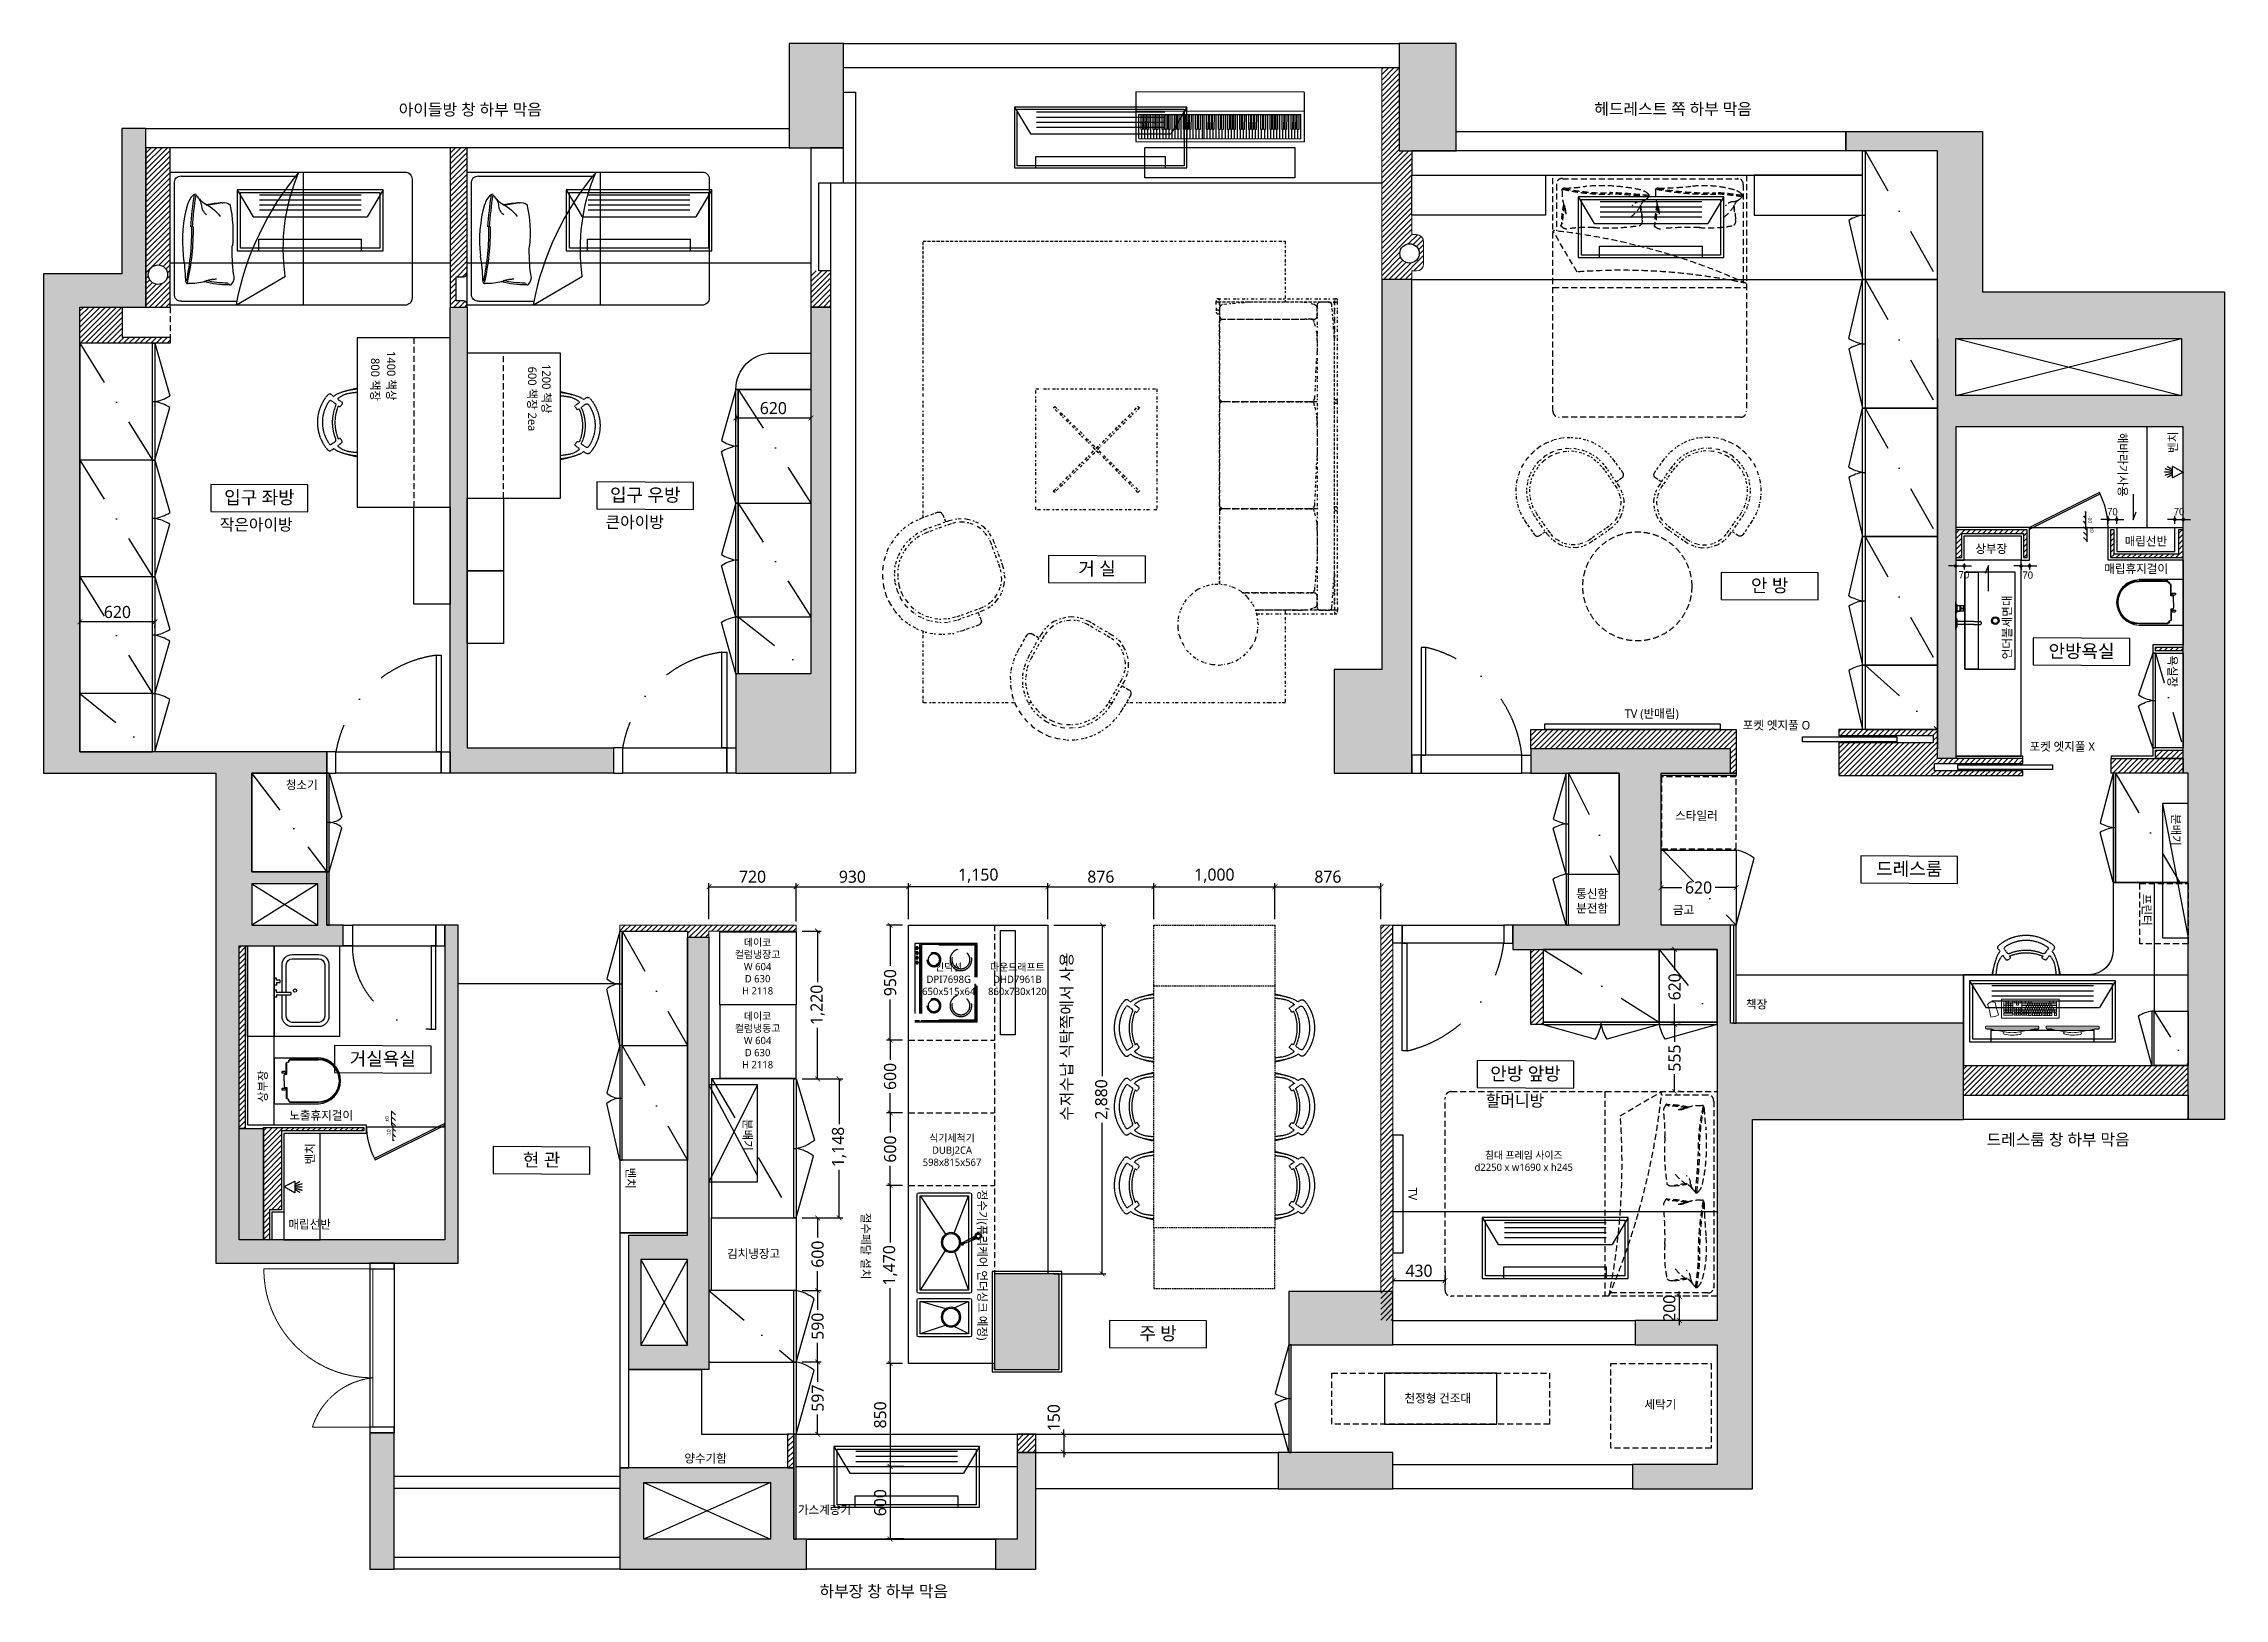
# Model space of a CAD drawing. Header units: millimetres. Extents: x -41292 to 298682, y -22072 to 33155.
# Drawn here: x 20080 to 38100, y 18287 to 31127 of the extents above; entities that cross this region are included whole.
import ezdxf
from ezdxf.enums import TextEntityAlignment as Align

# ---------------------------------------------------------------- set-up
doc = ezdxf.new("R2010")
doc.units = ezdxf.units.MM
for name, pattern in [('( Hidden )', [0.375, 0.25, -0.125]), ('CENTER', [2, 1.25, -0.25, 0.25, -0.25]), ('CONT', [2, 1, 1]), ('DASHDOT', [25.4, 12.7, -6.35, 0, -6.35]), ('DASHDOTX2', [2, 1, -0.5, 0, -0.5]), ('DASHED2', [0.375, 0.25, -0.125]), ('HID1', [0.375, 0.25, -0.125]), ('HIDDEN', [9.525, 6.35, -3.175])]:
    doc.linetypes.add(name, pattern=pattern)
for name, color, linetype, lineweight in [('000_텍스트_흐리게', 8, 'Continuous', 0), ('001_벽_목공', 3, 'Continuous', 20), ('001_벽_창호', 4, 'Continuous', 9), ('HACTH', 8, 'Continuous', 0)]:
    doc.layers.add(name, color=color, linetype=linetype, lineweight=lineweight)
for name, color, linetype in [('1점쇄선', 8, 'Continuous'), ('7. 가구블록', 8, 'Continuous'), ('CO-DO-FR', 7, 'Continuous'), ('DOR', 4, 'Continuous'), ('fur', 6, 'Continuous'), ('TEX', 3, 'Continuous'), ('건축_벽체', 2, 'Continuous'), ('건축_해치', 251, 'Continuous'), ('인테리어_가구_사입', 5, 'HID1'), ('인테리어_가구_제작', 6, 'Continuous'), ('인테리어_기타', 8, 'Continuous'), ('인테리어_도어', 4, 'Continuous'), ('인테리어_벽체', 3, 'Continuous'), ('인테리어_치수_내부', 8, 'Continuous'), ('인테리어_키친', 6, 'Continuous'), ('인테리어_텍스트_가구', 7, 'Continuous'), ('인테리어_해치_벽체', 8, 'Continuous'), ('평면_가구', 6, 'Continuous'), ('평면_가벽(기존)', 3, 'Continuous'), ('평면_내력벽', 2, 'Continuous'), ('평면_도어', 4, 'Continuous'), ('평면_이동가구', 5, 'HIDDEN'), ('평면_창호', 5, 'Continuous'), ('평면_타이틀', 7, 'Continuous'), ('회사글', 160, 'Continuous')]:
    doc.layers.add(name, color=color, linetype=linetype)
doc.styles.add('DIM', font='malgun.ttf')
doc.styles.add('LEAD', font='H2HDRM.TTF')
doc.styles.get("Standard").update_dxf_attribs({"font": 'arial.ttf'})
doc.styles.add('돋움', font='malgun.ttf')
doc.styles.add('맑은 고딕', font='malgun.ttf')
doc.styles.add('맑은고딕', font='malgun.ttf')
doc.dimstyles.new('A3-50 (내부)', dxfattribs={"dimscale": 0, "dimtxt": 80, "dimasz": 40, "dimexe": 30, "dimexo": 50, "dimgap": 12, "dimtad": 1, "dimdec": 0, "dimzin": 1, "dimdsep": 46, "dimlunit": 6, "dimtxsty": 'DIM', "dimblk": 'ARCHTICK', "dimcen": 1, "dimclrd": 256, "dimclre": 256, "dimclrt": 7, "dimadec": 0, "dimazin": 0, "dimtfac": 1, "dimtdec": 0, "dimtix": 1, "dimtmove": 2, "dimatfit": 0, "dimldrblk": 'ARCHTICK', "dimfxl": 30, "dimlwd": -1, "dimlwe": -1, "dimarcsym": 0})
doc.dimstyles.new('LEAD-40', dxfattribs={"dimscale": 40, "dimtxt": 2, "dimasz": 1, "dimexe": 1, "dimexo": 1, "dimgap": 1, "dimtad": 1, "dimdec": 0, "dimzin": 0, "dimdsep": 46, "dimlunit": 6, "dimtxsty": 'LEAD', "dimblk": 'DOT', "dimcen": -1, "dimclrd": 256, "dimclre": 256, "dimclrt": 7, "dimadec": 0, "dimazin": 0, "dimtfac": 1, "dimtdec": 0, "dimtix": 1, "dimtmove": 2, "dimatfit": 3, "dimldrblk": 'DOT', "dimfxl": 2, "dimtolj": 1, "dimtzin": 0, "dimarcsym": 0})
pattern_1 = [(45, (-678805.182, 16224.664), (-22.4506403, 22.4506403), [])]

msp = doc.modelspace()

# ---------------------------------------------------------------- texts
at = {"layer": '000_텍스트_흐리게', "style": '맑은 고딕'}
for s, rotation, p in [('해바라기사용', 270, (37294.43, 27912.19)), ('벤치', 90, (37641, 27746.35)), ('언더볼세면대', 90, (36269.94, 26042.13)), ('욕실장', 270, (37705.75, 26075.35)), ('분배기', 270, (37733.89, 24764.63)), ('상부장', 90, (21855.83, 22384.09)), ('분배기', 270, (25931.53, 22245.98)), ('벤치', 90, (22247, 21871.35)), ('벤치', 270, (24964.82, 21844.66)), ('정수기(퓨리케어 언더싱크 예정)', 270, (27871.49, 21661.5)), ('TV', 270, (31428.05, 21680.7)), ('절수페달 설치', 270, (26907.72, 21471.32))]:
    msp.add_text(s, height=70, rotation=rotation, dxfattribs=at).set_placement(p, align=Align.TOP_LEFT)
for s, p in [('매립휴지걸이', (37107.32, 26824.66)), ('TV (반매립)', (33144.31, 25628.25)), ('포켓 엣지풀 O', (34119.88, 25532.44)), ('포켓 엣지풀 X', (36489.45, 25356.42)), ('청소기', (22081.23, 25039.54)), ('스타일러', (33561.37, 24785.2)), ('통신함', (32743.62, 24141.02)), ('분전함', (32743.62, 24020.07)), ('금고', (33543.12, 24007.88)), ('책장', (34147.25, 23227.97)), ('노출휴지걸이', (22109.84, 22309.95)), ('매립선반', (22102.43, 21410.22)), ('김치냉장고', (25727.22, 21167.89)), ('천정형 건조대', (31324.82, 19974.25))]:
    msp.add_text(s, height=70, dxfattribs=at).set_placement(p, align=Align.TOP_LEFT)
at = {"layer": '000_텍스트_흐리게'}
for s, p in [('±0', (22931.83, 22223.19)), ('-10', (22946.27, 22099.47))]:
    msp.add_text(s, height=30, rotation=90, dxfattribs=at).set_placement(p)
at = {"layer": '000_텍스트_흐리게', "style": '맑은 고딕'}
msp.add_text('세탁기', height=70, dxfattribs=at).set_placement((33439.37, 19888.01), align=Align.MIDDLE_CENTER)
at = {"layer": '000_텍스트_흐리게', "char_height": 70, "width": 1243.3825, "attachment_point": 9, "rotation": 270, "style": '맑은 고딕'}
for s, insert in [('800 책장', (22777.28, 28174.54)), ('1400 책상', (22909.25, 28179.63)), ('600 책장 2ea', (24074.66, 27925)), ('1200 책상', (24191.63, 28071.52))]:
    msp.add_mtext(s, dxfattribs=dict(at, insert=insert))
at = {"layer": 'TEX', "style": '돋움'}
for s, p in [('아이들방 창 하부 막음', (23014.35, 30629.92)), ('헤드레스트 쪽 하부 막음', (32893.06, 30634.89)), ('작은아이방', (21535.23, 27202.29)), ('큰아이방', (24723.68, 27222.98)), ('할머니방', (31997.05, 22444.01)), ('드레스룸 창 하부 막음', (36134.95, 22123.8)), ('하부장 창 하부 막음', (26491.53, 18393.15))]:
    msp.add_text(s, height=96.04, dxfattribs=at).set_placement(p, align=Align.TOP_LEFT)
msp.add_text('수저수납 식탁쪽에서 사용', height=96.04, rotation=90, dxfattribs=at).set_placement((28485.18, 22231.2), align=Align.TOP_LEFT)
at = {"layer": '인테리어_기타', "style": '맑은 고딕'}
msp.add_text('프린터', height=70, rotation=270, dxfattribs=at).set_placement((37492.49, 24105.45), align=Align.TOP_LEFT)
for s, p in [('양수기함', (25374.18, 19477.74)), ('가스계량기', (26312.74, 19052.86))]:
    msp.add_text(s, height=70, dxfattribs=at).set_placement(p, align=Align.TOP_LEFT)
at = {"layer": '인테리어_도어', "color": 8, "linetype": 'Continuous'}
for s, p in [('-10', (36975.8, 27226.62)), ('±0', (36990.24, 27132.7))]:
    msp.add_text(s, height=30, rotation=270, dxfattribs=at).set_placement(p)
at = {"layer": '인테리어_텍스트_가구', "linetype": 'Continuous', "char_height": 60, "attachment_point": 1, "rotation": 0.050093, "style": '맑은 고딕'}
for s, width, heights, insert in [('\\pxqc;데이코\\P컬럼냉장고\\PW 604^JD 630\\PH 2118', 409.5437, [512.09], (25774.82, 23733.93)), ('\\pxqc;인덕션\\PDPI7698G\\P650x515x64', 624.0095, [389.76], (27246.98, 23529.14)), ('\\pxqc;다운드래프트\\PDHD7961B\\P860x730x120', 624.0095, [389.76], (27814.27, 23529.14)), ('\\pxqc;데이코\\P컬럼냉동고\\PW 604^JD 630\\PH 2118', 409.5437, [512.09], (25774.82, 23123.93)), ('\\pxqc;식기세척기\\PDUBJ2CA\\P598x815x567', 624.0095, [389.76], (27274.18, 22118.15)), ('\\pxqc;침대 프레임 사이즈\\Pd2250 x w1690 x h245 ', 990.9571, [695.26], (31814.84, 21976.71))]:
    msp.add_mtext_dynamic_manual_height_columns(s, width=width, gutter_width=500, heights=heights, dxfattribs=dict(at, insert=insert))
at = {"layer": '평면_가구', "style": '맑은 고딕'}
for s, p in [('매립선반', (37276.17, 27052.04)), ('상부장', (36041.9, 26989.52))]:
    msp.add_text(s, height=70, dxfattribs=at).set_placement(p, align=Align.TOP_LEFT)
at = {"layer": '평면_타이틀', "color": 3, "linetype": 'Continuous', "char_height": 108.75, "width": 840.0878, "attachment_point": 5, "style": '맑은고딕'}
for s, insert in [('입구 좌방', (21863.06, 27372.99)), ('입구 우방', (25051.51, 27393.67)), ('거 실', (28784.68, 26785.95)), ('안 방', (34342.45, 26646.13)), ('안방욕실', (36919.76, 26104.33)), ('드레스룸', (35495.74, 24305.55)), ('거실욕실', (22882.37, 22737.78)), ('안방 앞방', (32324.88, 22614.7)), ('현 관', (24194.71, 21904.48)), ('주 방', (29288.61, 20468.96))]:
    msp.add_mtext(s, dxfattribs=dict(at, insert=insert))

# ---------------------------------------------------------------- blocks, each defined once
blk = doc.blocks.new('dksqdkaclaee')
at = {"layer": '인테리어_가구_제작', "color": 8, "linetype": 'DASHED2', "ltscale": 200}
for p, q in [((228372, 50552), (228372, 50168)), ((228344, 49702), (229944, 49702))]:
    blk.add_line(p, q, dxfattribs=at)
blk.add_lwpolyline([(229944, 50630), (229944, 48680, -0.414214), (229894, 48630), (228394, 48630, -0.414214), (228344, 48680), (228344, 50630)], format="xyb", close=True, dxfattribs=at)
for points in [[(228419, 50503, -0.504232), (228425, 50517, -0.091574), (228444, 50522, 0.037556), (228613, 50537)], [(229138, 50449, 0.34633), (229134, 50471, 0.127623), (229069, 50508)], [(229191, 50503, -0.504232), (229197, 50517, -0.091574), (229216, 50522, 0.023641), (229485, 50537)], [(229910, 50449, 0.34633), (229905, 50471, 0.127623), (229841, 50508)], [(228448, 50319, 0.076247), (228433, 50390, 0.072199), (228414, 50223)], [(229067, 50411, 0.087806), (229105, 50424, 0.09201), (229136, 50452)], [(229220, 50319, 0.076247), (229205, 50390, 0.072199), (229186, 50223)], [(229839, 50411, 0.087806), (229877, 50424, 0.09201), (229908, 50452)], [(228546, 49830, -0.071316), (229944, 49734, 0.079005), (228347, 50171)]]:
    blk.add_lwpolyline(points, format="xyb", dxfattribs=at)
for points in [[(228423, 50600), (229877, 50600)], [(229916, 50552), (229916, 49748)], [(228543, 49828), (228344, 50169)]]:
    blk.add_lwpolyline(points, dxfattribs=at)
for centre, radius, start, end in [((228417, 50556), 45, 82.6021, 185.236), ((228676, 50474), 257, 174.3673, 199.3502), ((228795, 52153), 1682, 257.3077, 270.7223), ((228791, 52220), 1738, 258.3333, 270.8725), ((228746, 49008), 1534, 77.8039, 94.9479), ((228597, 45482), 5008, 83.8122, 87.5102), ((228597, 45484), 4995, 83.8154, 87.5131), ((229448, 50474), 257, 174.3673, 199.3502), ((229662, 53110), 2639, 259.8745, 270.5817), ((229656, 53249), 2767, 260.7599, 270.6953), ((229590, 49601), 941, 74.4132, 96.3131), ((229536, 48093), 2397, 81.0495, 86.3943), ((229536, 48093), 2386, 81.0439, 86.3943), ((229871, 50556), 45, 354.764, 97.3979), ((229056, 50232), 633, 166.5056, 180.4678), ((228270, 50307), 182, 359.8824, 27.4966), ((228799, 50533), 312, 306.7509, 335.2863), ((229064, 50329), 80.6, 87.2182, 144.2044), ((229932, 50467), 873, 185.9508, 193.206), ((229108, 50368), 43.1, 161.5465, 170.0217), ((229152, 50343), 91.8, 120.1883, 158.4701), ((227704, 50142), 1385, 5.199, 9.7785), ((229828, 50232), 633, 166.5056, 180.4678), ((229042, 50307), 182, 359.8824, 27.4966), ((229571, 50533), 312, 306.7509, 335.2863), ((229836, 50329), 80.6, 87.2182, 144.2044), ((230704, 50467), 873, 185.9508, 193.206), ((229880, 50368), 43.1, 161.5465, 170.0217), ((229924, 50343), 91.8, 120.1883, 158.4701), ((228476, 50142), 1385, 5.199, 9.7785), ((228401, 50229), 16.9, 289.6413, 356.1306), ((228418, 50212), 9.37, 121.0291, 254.6994), ((228462, 50251), 65.6, 224.3826, 287.911), ((228644, 48919), 1279, 88.2422, 97.1375), ((228796, 51901), 1708, 266.1395, 279.2556), ((229036, 50250), 46.9, 314.1574, 22.0584), ((229173, 50229), 16.9, 289.6413, 356.1306), ((229190, 50212), 9.37, 121.0291, 254.6994), ((229234, 50251), 65.6, 224.3826, 287.911), ((229496, 47308), 2890, 88.8299, 94.7469), ((229638, 51141), 948, 264.8208, 282.4318), ((229808, 50250), 46.9, 314.1574, 22.0584)]:
    blk.add_arc(centre, radius, start, end, dxfattribs=at)
blk = doc.blocks.new('책상의자')
at = {"layer": '인테리어_가구_사입', "color": 8, "linetype": '( Hidden )', "ltscale": 5}
for p, q in [((113787, 53824), (113807, 53809)), ((113789, 53773), (113821, 53749)), ((113838, 53787), (113875, 53761)), ((113846, 53731), (113853, 53727)), ((113877, 53749), (113866, 53730)), ((113786, 53364), (113808, 53379)), ((113788, 53415), (113821, 53438)), ((113839, 53400), (113874, 53427)), ((113846, 53456), (113852, 53461)), ((113877, 53439), (113865, 53458))]:
    blk.add_line(p, q, dxfattribs=at)
for centre, radius, start, end in [((114017, 53594), 345, 138.9979, 220.9366), ((114017, 53594), 304, 145.1572, 214.759), ((113774, 53805), 22.6, 55.9255, 139.2632), ((113780, 53760), 14.6, 55.4796, 152.3609), ((114151, 53594), 356, 156.6602, 203.3178), ((113890, 53714), 126, 116.2601, 130.7423), ((114173, 53594), 356, 157.1535, 202.7371), ((113814, 53740), 12, 333.6604, 52.9211), ((114046, 53334), 537, 94.9511, 113.2594), ((113965, 53648), 188, 97.4888, 132.391), ((113858, 53734), 9.04, 235.0126, 328.706), ((113870, 53754), 9.04, 328.7055, 55.0134), ((114224, 52767), 1130, 101.4265, 106.4653), ((114031, 53338), 504, 93.5561, 100.3197), ((113774, 53383), 22.6, 220.7632, 304.1005), ((113780, 53427), 14.6, 207.6657, 304.5466), ((113890, 53474), 126, 229.1315, 243.7661), ((113813, 53447), 12, 307.105, 26.3658), ((114046, 53854), 537, 246.7667, 265.0616), ((113965, 53540), 188, 227.9325, 262.5373), ((113857, 53453), 9.04, 31.3201, 125.0127), ((113869, 53434), 9.04, 305.0127, 31.3206), ((114031, 53850), 504, 259.7064, 266.4572), ((114223, 54420), 1130, 253.5608, 258.593)]:
    blk.add_arc(centre, radius, start, end, dxfattribs=at)
blk = doc.blocks.new('rjtsfd')
at = {"layer": '평면_이동가구', "color": 8, "linetype": '( Hidden )', "ltscale": 100}
for points in [[(238631, 45165), (238631, 46022), (240195, 46022)], [(240221, 46022), (240270, 46022)], [(240296, 46022), (240345, 46022)], [(240371, 46022), (240420, 46022)], [(240446, 46022), (240495, 46022)], [(240521, 46022), (240574, 46022)], [(240596, 46022), (240649, 46022)], [(240671, 46022), (240723, 46022)], [(240746, 46022), (240798, 46022)], [(240821, 46022), (240873, 46022)], [(240896, 46022), (240948, 46022)], [(240971, 46022), (241023, 46022)], [(241046, 46022), (241098, 46022)], [(241121, 46022), (241173, 46022)], [(241196, 46022), (241248, 46022)], [(241271, 46022), (241323, 46022)], [(241346, 46022), (241398, 46022)], [(241421, 46022), (241473, 46022)], [(241496, 46022), (241548, 46022)], [(241571, 46022), (241623, 46022), (241623, 45970)], [(241623, 45947), (241623, 45895)], [(241623, 45872), (241623, 45820)], [(241623, 45797), (241623, 45745)], [(241623, 45722), (241623, 45670)], [(241623, 45647), (241623, 45595)], [(241053, 45498), (241053, 45533), (241053, 45530), (241056, 45527), (241056, 45524), (241059, 45524), (241059, 45520), (241062, 45520), (241066, 45517), (241069, 45517), (241072, 45520), (241076, 45520)], [(241053, 45471), (241053, 45436), (241053, 45432), (241056, 45429), (241059, 45426), (241062, 45423), (241066, 45423), (241069, 45423), (241072, 45423), (241076, 45426)], [(241082, 45498), (241082, 45533), (241082, 45537), (241082, 45540), (241079, 45540), (241079, 45543), (241076, 45546), (241072, 45546), (241069, 45546), (241066, 45546), (241062, 45546), (241059, 45546)], [(241082, 45471), (241082, 45436), (241082, 45439), (241082, 45442), (241079, 45445), (241076, 45449), (241072, 45449), (241072, 45452), (241069, 45452), (241066, 45452), (241062, 45452), (241059, 45449)], [(241069, 45546), (241092, 45546)], [(241092, 45517), (241069, 45517)], [(241131, 45517), (241082, 45517), (241082, 45491)], [(241141, 45501), (241105, 45498), (241102, 45498), (241098, 45494), (241092, 45491), (241089, 45488), (241085, 45485), (241085, 45481), (241082, 45475), (241082, 45471), (241082, 45403), (241082, 45396), (241085, 45393), (241085, 45390), (241089, 45387), (241092, 45383), (241095, 45380), (241098, 45377), (241105, 45377), (241108, 45377), (241134, 45377)], [(241082, 45465), (241082, 45416)], [(241118, 45546), (241167, 45546)], [(241167, 45517), (241118, 45517)], [(241206, 45517), (241157, 45517)], [(241212, 45507), (241164, 45504)], [(241193, 45546), (241242, 45546)], [(241242, 45517), (241193, 45517)], [(241281, 45517), (241232, 45517)], [(241287, 45514), (241239, 45511)], [(241268, 45546), (241317, 45546)], [(241317, 45517), (241268, 45517)], [(241356, 45517), (241307, 45517)], [(241395, 45517), (241346, 45517), (241313, 45517)], [(241343, 45546), (241392, 45546)], [(241392, 45517), (241343, 45517)], [(241431, 45517), (241382, 45517)], [(241418, 45546), (241467, 45546)], [(241467, 45517), (241418, 45517)], [(241470, 45517), (241421, 45517)], [(241506, 45517), (241457, 45517)], [(241493, 45546), (241542, 45546)], [(241542, 45517), (241493, 45517)], [(241545, 45517), (241496, 45517)], [(241581, 45517), (241532, 45517)], [(241568, 45546), (241617, 45546)], [(241617, 45517), (241568, 45517)], [(241620, 45517), (241571, 45517)], [(241656, 45517), (241607, 45517)], [(241623, 45573), (241623, 45517)], [(241643, 45546), (241692, 45546)], [(241692, 45517), (241643, 45517)], [(241695, 45517), (241646, 45517)], [(241731, 45517), (241682, 45517)], [(241718, 45546), (241767, 45546)], [(241767, 45517), (241718, 45517)], [(241802, 45514), (241767, 45517), (241721, 45517)], [(241806, 45517), (241757, 45517)], [(241793, 45546), (241842, 45546)], [(241842, 45517), (241793, 45517)], [(241835, 45377), (241861, 45377), (241864, 45377), (241868, 45377), (241874, 45380), (241877, 45383), (241881, 45387), (241884, 45390), (241884, 45393), (241887, 45396), (241887, 45403), (241887, 45471), (241887, 45475), (241884, 45481), (241884, 45485), (241881, 45488), (241877, 45491), (241871, 45494), (241868, 45498), (241861, 45498), (241829, 45507)], [(241881, 45517), (241832, 45517)], [(241868, 45546), (241917, 45546)], [(241917, 45517), (241868, 45517)], [(242014, 45442), (242008, 45494), (242008, 45501), (242005, 45504), (242005, 45507), (242001, 45511), (241995, 45514), (241992, 45517), (241988, 45517), (241982, 45517), (241913, 45517), (241910, 45517), (241904, 45517), (241900, 45514), (241897, 45514), (241894, 45507), (241890, 45504), (241887, 45501), (241887, 45498), (241887, 45491), (241887, 45458)], [(241887, 45432), (241887, 45383)], [(241956, 45517), (241907, 45517)], [(241943, 45546), (241992, 45546)], [(241992, 45517), (241943, 45517)], [(241982, 45517), (242031, 45517), (242031, 45494)], [(242021, 45367), (242014, 45419)], [(242018, 45546), (242044, 45546)], [(242044, 45517), (242018, 45517)], [(242031, 45498), (242031, 45533), (242031, 45530), (242031, 45527), (242034, 45524), (242037, 45520), (242040, 45520), (242040, 45517), (242044, 45517), (242047, 45520), (242050, 45520)], [(242031, 45423), (242031, 45471)], [(242031, 45468), (242031, 45419)], [(242057, 45498), (242057, 45533), (242057, 45537), (242057, 45540), (242053, 45543), (242053, 45546), (242050, 45546), (242047, 45546), (242044, 45546), (242040, 45546), (242037, 45546)], [(242057, 45423), (242057, 45471)], [(241082, 45390), (241082, 45341)], [(241082, 45312), (241082, 45348), (241082, 45354), (241082, 45357), (241085, 45364), (241089, 45367), (241092, 45370), (241095, 45374), (241098, 45374), (241105, 45377), (241108, 45377), (241160, 45377), (241209, 45377)], [(241082, 45315), (241082, 45266)], [(241082, 45237), (241082, 45286)], [(241082, 45240), (241082, 45191)], [(241186, 45377), (241235, 45377), (241284, 45377)], [(241261, 45377), (241310, 45377), (241359, 45377)], [(241336, 45377), (241385, 45377), (241434, 45377)], [(241411, 45377), (241460, 45377), (241509, 45377)], [(241486, 45377), (241535, 45377), (241584, 45377)], [(241561, 45377), (241610, 45377), (241659, 45377)], [(241636, 45377), (241685, 45377), (241734, 45377)], [(241711, 45377), (241760, 45377), (241809, 45377)], [(241874, 45318), (241864, 45351), (241864, 45357), (241864, 45361), (241861, 45364), (241858, 45370), (241855, 45370), (241848, 45374), (241845, 45377), (241838, 45377), (241786, 45377)], [(241887, 45201), (241887, 45256), (241881, 45292)], [(241887, 45357), (241887, 45308)], [(241887, 45282), (241887, 45234)], [(242024, 45295), (242021, 45344)], [(242031, 45159), (242031, 45217), (242027, 45269)], [(242031, 45348), (242031, 45396)], [(242031, 45393), (242031, 45344)], [(242031, 45273), (242031, 45322)], [(242031, 45318), (242031, 45269)], [(242031, 45198), (242031, 45247)], [(242031, 45243), (242031, 45217)], [(242057, 45348), (242057, 45396)], [(242057, 45273), (242057, 45322)], [(242057, 45198), (242057, 45247)], [(238631, 45090), (238631, 45142)], [(238631, 45015), (238631, 45067)], [(241082, 45162), (241082, 45211)], [(241082, 45165), (241082, 45116)], [(241082, 45087), (241082, 45136)], [(241082, 45090), (241082, 45041)], [(241082, 45012), (241082, 45061)], [(241881, 45009), (241884, 45057)], [(241887, 45178), (241887, 45123), (241884, 45084)], [(241887, 45207), (241887, 45159)], [(241887, 45132), (241887, 45084)], [(241887, 45057), (241887, 45009)], [(242031, 45123), (242031, 45172)], [(242031, 45084), (242031, 45132)], [(242031, 45048), (242031, 45097)], [(242031, 45009), (242031, 45057)], [(242057, 45123), (242057, 45172)], [(242057, 45048), (242057, 45097)], [(238631, 44940), (238631, 44992)], [(238631, 44865), (238631, 44917)], [(241082, 45015), (241082, 44966)], [(241082, 44937), (241082, 44986)], [(241082, 44940), (241082, 44891)], [(241082, 44862), (241082, 44911)], [(241874, 44859), (241877, 44908)], [(241877, 44934), (241881, 44983)], [(241887, 44983), (241887, 44934)], [(241887, 44908), (241887, 44859)], [(242031, 44973), (242031, 45022)], [(242031, 44934), (242031, 44983)], [(242031, 44898), (242031, 44947)], [(242031, 44859), (242031, 44908)], [(242031, 44823), (242031, 44872)], [(242057, 44973), (242057, 45022)], [(242057, 44898), (242057, 44947)], [(242057, 44823), (242057, 44872)], [(238631, 44790), (238631, 44842)], [(238631, 44738), (238631, 44767)], [(238631, 44647), (238631, 44702)], [(239563, 44764), (239563, 44803), (239602, 44803)], [(239563, 44689), (239563, 44738)], [(239625, 44803), (239677, 44803)], [(239700, 44803), (239752, 44803)], [(239775, 44803), (239827, 44803)], [(239850, 44803), (239902, 44803)], [(239925, 44803), (239977, 44803)], [(240000, 44803), (240052, 44803)], [(240075, 44803), (240127, 44803)], [(240150, 44803), (240202, 44803)], [(240225, 44803), (240277, 44803)], [(240300, 44803), (240352, 44803)], [(240375, 44803), (240427, 44803)], [(240453, 44803), (240502, 44803)], [(240528, 44803), (240564, 44803), (240564, 44764)], [(240564, 44738), (240564, 44689)], [(241082, 44865), (241082, 44816)], [(241082, 44787), (241082, 44836)], [(241082, 44790), (241082, 44741)], [(241160, 44696), (241108, 44696), (241105, 44696), (241098, 44699), (241095, 44702), (241089, 44705), (241085, 44709), (241085, 44712), (241082, 44718), (241082, 44722), (241082, 44761)], [(241082, 44715), (241082, 44666)], [(241209, 44696), (241160, 44696), (241108, 44696), (241105, 44696), (241098, 44696), (241095, 44692), (241092, 44689), (241089, 44686), (241085, 44683), (241082, 44679), (241082, 44673), (241082, 44670), (241082, 44643)], [(241134, 44696), (241082, 44696)], [(241284, 44696), (241235, 44696), (241186, 44696), (241235, 44696)], [(241359, 44696), (241310, 44696), (241261, 44696), (241310, 44696)], [(241434, 44696), (241385, 44696), (241336, 44696), (241385, 44696)], [(241509, 44696), (241460, 44696), (241411, 44696), (241460, 44696)], [(241584, 44696), (241535, 44696), (241486, 44696), (241535, 44696)], [(241659, 44696), (241610, 44696), (241561, 44696), (241610, 44696)], [(241734, 44696), (241685, 44696), (241636, 44696), (241685, 44696)], [(241809, 44696), (241760, 44696), (241711, 44696), (241760, 44696)], [(241877, 44627), (241864, 44673), (241864, 44676), (241864, 44683), (241861, 44686), (241858, 44689), (241855, 44692), (241848, 44696), (241845, 44696), (241838, 44696), (241786, 44696), (241838, 44696), (241845, 44696), (241848, 44699), (241855, 44699), (241858, 44702), (241861, 44705), (241864, 44712), (241864, 44715), (241868, 44722), (241868, 44758)], [(241887, 44696), (241835, 44696)], [(241871, 44784), (241874, 44833)], [(241887, 44833), (241887, 44784)], [(241887, 44758), (241887, 44709)], [(242031, 44784), (242031, 44833)], [(242031, 44748), (242031, 44797)], [(242031, 44709), (242031, 44758)], [(242031, 44673), (242031, 44722)], [(242031, 44696), (242031, 44692), (242031, 44689), (242034, 44686), (242037, 44683), (242040, 44683), (242044, 44683), (242047, 44683), (242050, 44683)], [(242057, 44696), (242057, 44699), (242057, 44702), (242057, 44705), (242053, 44705), (242053, 44709), (242050, 44709), (242047, 44712), (242044, 44712), (242040, 44712), (242040, 44709), (242037, 44709)], [(242057, 44748), (242057, 44797)], [(242057, 44673), (242057, 44722)], [(238631, 44572), (238631, 44621)], [(238631, 44497), (238631, 44546)], [(239563, 44614), (239563, 44663)], [(239563, 44539), (239563, 44588)], [(239563, 44464), (239563, 44513)], [(239739, 44614), (239710, 44647), (239719, 44657), (239749, 44627)], [(239759, 44598), (239791, 44562)], [(239768, 44608), (239804, 44572)], [(239811, 44546), (239847, 44510)], [(239821, 44555), (239856, 44520)], [(240270, 44520), (240306, 44555)], [(240283, 44510), (240316, 44546)], [(240326, 44572), (240358, 44608)], [(240336, 44562), (240371, 44598)], [(240378, 44627), (240407, 44657), (240420, 44647), (240388, 44614)], [(240564, 44663), (240564, 44614)], [(240564, 44588), (240564, 44539)], [(240564, 44513), (240564, 44464)], [(241082, 44640), (241082, 44591)], [(241082, 44569), (241082, 44617)], [(241082, 44565), (241082, 44516)], [(241082, 44494), (241082, 44542)], [(241887, 44497), (241887, 44552), (241881, 44601)], [(241887, 44683), (241887, 44634)], [(241887, 44608), (241887, 44559)], [(241887, 44533), (241887, 44484)], [(242031, 44634), (242031, 44683)], [(242031, 44598), (242031, 44647)], [(242031, 44559), (242031, 44608)], [(242031, 44523), (242031, 44572)], [(242031, 44484), (242031, 44533)], [(242057, 44598), (242057, 44647)], [(242057, 44523), (242057, 44572)], [(238631, 44422), (238631, 44471)], [(238631, 44347), (238631, 44396)], [(239563, 44389), (239563, 44438)], [(239563, 44314), (239563, 44363)], [(239863, 44494), (239899, 44458)], [(239873, 44503), (239909, 44467)], [(239915, 44438), (239951, 44402)], [(239928, 44451), (239961, 44415)], [(239970, 44386), (240003, 44350)], [(239980, 44396), (240016, 44360)], [(240023, 44272), (240052, 44301), (240023, 44334)], [(240032, 44344), (240065, 44311), (240094, 44344)], [(240104, 44272), (240075, 44301), (240104, 44334)], [(240114, 44360), (240146, 44396)], [(240124, 44350), (240160, 44386)], [(240166, 44415), (240202, 44451)], [(240176, 44402), (240212, 44438)], [(240218, 44467), (240254, 44503)], [(240228, 44458), (240264, 44494)], [(240564, 44438), (240564, 44389)], [(240564, 44363), (240564, 44314)], [(241082, 44490), (241082, 44441)], [(241082, 44419), (241082, 44467)], [(241082, 44415), (241082, 44366)], [(241082, 44344), (241082, 44392)], [(241082, 44340), (241082, 44291)], [(241887, 44471), (241887, 44422)], [(241887, 44458), (241887, 44409)], [(241887, 44396), (241887, 44347)], [(241887, 44383), (241887, 44334)], [(242031, 44448), (242031, 44497)], [(242031, 44409), (242031, 44458)], [(242031, 44373), (242031, 44422)], [(242031, 44334), (242031, 44383)], [(242031, 44298), (242031, 44347)], [(242057, 44448), (242057, 44497)], [(242057, 44373), (242057, 44422)], [(242057, 44298), (242057, 44347)], [(238631, 44272), (238631, 44321)], [(238631, 44197), (238631, 44246)], [(238631, 44122), (238631, 44171)], [(239563, 44239), (239563, 44288)], [(239563, 44164), (239563, 44213)], [(239915, 44164), (239951, 44200)], [(239928, 44155), (239961, 44190)], [(239970, 44216), (240003, 44252)], [(239980, 44207), (240016, 44243)], [(240032, 44259), (240065, 44291), (240094, 44259)], [(240114, 44243), (240146, 44207)], [(240124, 44252), (240160, 44216)], [(240166, 44190), (240202, 44155)], [(240176, 44200), (240212, 44164)], [(240564, 44288), (240564, 44239)], [(240564, 44213), (240564, 44164)], [(241082, 44269), (241082, 44318)], [(241082, 44265), (241082, 44216)], [(241082, 44194), (241082, 44243)], [(241082, 44190), (241082, 44141)], [(241082, 44119), (241082, 44168)], [(241881, 44138), (241884, 44187)], [(241887, 44321), (241887, 44262), (241884, 44213)], [(241887, 44308), (241887, 44259)], [(241887, 44233), (241887, 44184)], [(241887, 44158), (241887, 44109)], [(242031, 44259), (242031, 44308)], [(242031, 44223), (242031, 44272)], [(242031, 44184), (242031, 44233)], [(242031, 44145), (242031, 44197)], [(242031, 44109), (242031, 44158)], [(242057, 44223), (242057, 44272)], [(242057, 44145), (242057, 44197)], [(238631, 44047), (238631, 44096)], [(238631, 43972), (238631, 44021)], [(239563, 44089), (239563, 44138)], [(239563, 44014), (239563, 44063)], [(239563, 43939), (239563, 43988)], [(239749, 43979), (239719, 43946), (239710, 43959), (239739, 43988)], [(239759, 44005), (239791, 44040)], [(239768, 43995), (239804, 44031)], [(239811, 44060), (239847, 44096)], [(239821, 44047), (239856, 44083)], [(239863, 44112), (239899, 44148)], [(239873, 44102), (239909, 44138)], [(240218, 44138), (240254, 44102)], [(240228, 44148), (240264, 44112)], [(240270, 44083), (240306, 44047)], [(240283, 44096), (240316, 44060)], [(240326, 44031), (240358, 43995)], [(240336, 44040), (240371, 44005)], [(240388, 43988), (240420, 43959), (240407, 43946), (240378, 43979)], [(240564, 44138), (240564, 44089)], [(240564, 44063), (240564, 44014)], [(240564, 43988), (240564, 43939)], [(241082, 44115), (241082, 44067)], [(241082, 44044), (241082, 44093)], [(241082, 44040), (241082, 43992)], [(241082, 43969), (241082, 44018)], [(241874, 43988), (241877, 44037)], [(241877, 44063), (241881, 44112)], [(241887, 44083), (241887, 44034)], [(241887, 44008), (241887, 43959)], [(242031, 44070), (242031, 44122)], [(242031, 44034), (242031, 44083)], [(242031, 43995), (242031, 44047)], [(242031, 43959), (242031, 44008)], [(242031, 43920), (242031, 43972)], [(242057, 44070), (242057, 44122)], [(242057, 43995), (242057, 44047)], [(242057, 43920), (242057, 43972)], [(238631, 43897), (238631, 43946)], [(238631, 43822), (238631, 43871)], [(238631, 43737), (238631, 43796)], [(239563, 43864), (239563, 43913)], [(239602, 43802), (239563, 43802), (239563, 43838)], [(239677, 43802), (239625, 43802)], [(239752, 43802), (239700, 43802)], [(239827, 43802), (239775, 43802)], [(239902, 43802), (239850, 43802)], [(239977, 43802), (239925, 43802)], [(240052, 43802), (240000, 43802)], [(240127, 43802), (240075, 43802)], [(240202, 43802), (240150, 43802)], [(240277, 43802), (240225, 43802)], [(240352, 43802), (240300, 43802)], [(240427, 43802), (240375, 43802)], [(240502, 43802), (240453, 43802)], [(240564, 43838), (240564, 43802), (240528, 43802)], [(240564, 43913), (240564, 43864)], [(241082, 43965), (241082, 43917)], [(241082, 43894), (241082, 43943)], [(241082, 43890), (241082, 43842)], [(241160, 43812), (241108, 43812), (241105, 43812), (241098, 43816), (241095, 43819), (241089, 43822), (241085, 43825), (241085, 43829), (241082, 43835), (241082, 43838), (241082, 43868)], [(241082, 43816), (241082, 43767)], [(241209, 43812), (241160, 43812), (241108, 43812), (241105, 43812), (241098, 43812), (241095, 43809), (241092, 43806), (241089, 43802), (241085, 43799), (241082, 43796), (241082, 43789), (241082, 43786), (241082, 43724)], [(241134, 43812), (241082, 43812)], [(241284, 43812), (241235, 43812), (241186, 43812), (241235, 43812)], [(241359, 43812), (241310, 43812), (241261, 43812), (241310, 43812)], [(241434, 43812), (241385, 43812), (241336, 43812), (241385, 43812)], [(241509, 43812), (241460, 43812), (241411, 43812), (241460, 43812)], [(241584, 43812), (241535, 43812), (241486, 43812), (241535, 43812)], [(241659, 43812), (241610, 43812), (241561, 43812), (241610, 43812)], [(241734, 43812), (241685, 43812), (241636, 43812), (241685, 43812)], [(241809, 43812), (241760, 43812), (241711, 43812), (241760, 43812)], [(241874, 43754), (241864, 43789), (241864, 43793), (241864, 43799), (241861, 43802), (241858, 43806), (241855, 43809), (241848, 43812), (241845, 43812), (241838, 43812), (241786, 43812), (241838, 43812), (241845, 43812), (241848, 43816), (241855, 43816), (241858, 43819), (241861, 43822), (241864, 43829), (241864, 43832), (241868, 43838), (241868, 43887)], [(241887, 43812), (241835, 43812)], [(241871, 43913), (241874, 43962)], [(241887, 43933), (241887, 43884)], [(241887, 43858), (241887, 43809)], [(242031, 43884), (242031, 43933)], [(242031, 43845), (242031, 43897)], [(242031, 43809), (242031, 43858)], [(242031, 43770), (242031, 43822)], [(242031, 43812), (242031, 43809), (242031, 43806), (242034, 43802), (242037, 43799), (242040, 43799), (242044, 43799), (242047, 43799), (242050, 43799)], [(242057, 43812), (242057, 43816), (242057, 43819), (242057, 43822), (242053, 43822), (242053, 43825), (242050, 43825), (242047, 43829), (242044, 43829), (242040, 43829), (242040, 43825), (242037, 43825)], [(242057, 43845), (242057, 43897)], [(242057, 43770), (242057, 43822)], [(238432, 43610), (238429, 43607), (238399, 43571)], [(238487, 43662), (238484, 43659), (238448, 43626)], [(238549, 43701), (238507, 43675)], [(238588, 43610), (238549, 43581)], [(238673, 43754), (238621, 43734), (238572, 43711)], [(238702, 43659), (238654, 43643), (238611, 43620)], [(238712, 43633), (238663, 43617), (238624, 43597)], [(238696, 43763), (238751, 43783), (238758, 43783), (238761, 43783), (238768, 43783), (238774, 43783), (238781, 43780), (238784, 43776), (238787, 43773), (238790, 43767), (238794, 43763), (238817, 43701)], [(238774, 43685), (238725, 43669)], [(238784, 43659), (238735, 43643)], [(238872, 43718), (238846, 43711), (238797, 43695)], [(238898, 43698), (238856, 43685), (238807, 43669)], [(238947, 43728), (238898, 43724)], [(238973, 43701), (238957, 43701), (238924, 43701)], [(239022, 43718), (238996, 43724), (238973, 43728)], [(239045, 43682), (239009, 43695), (238996, 43695)], [(239090, 43692), (239045, 43711)], [(239110, 43646), (239100, 43653), (239068, 43672)], [(239149, 43643), (239133, 43662), (239110, 43675)], [(239159, 43591), (239139, 43617), (239129, 43626)], [(239195, 43587), (239169, 43626), (239165, 43626)], [(241082, 43741), (241082, 43692)], [(241082, 43649), (241082, 43698)], [(241082, 43666), (241082, 43617)], [(241082, 43574), (241082, 43623)], [(241887, 43636), (241887, 43695), (241881, 43731)], [(241887, 43783), (241887, 43734)], [(241887, 43708), (241887, 43659)], [(241887, 43633), (241887, 43584)], [(241887, 43613), (241887, 43561)], [(242031, 43734), (242031, 43783)], [(242031, 43695), (242031, 43747)], [(242031, 43659), (242031, 43708)], [(242031, 43620), (242031, 43672)], [(242031, 43584), (242031, 43633)], [(242057, 43695), (242057, 43747)], [(242057, 43620), (242057, 43672)], [(238347, 43490), (238341, 43480), (238328, 43441)], [(238383, 43551), (238380, 43545), (238357, 43509)], [(238438, 43447), (238416, 43405), (238416, 43402)], [(238478, 43512), (238448, 43470)], [(238491, 43486), (238464, 43444)], [(238530, 43568), (238494, 43532)], [(238543, 43542), (238507, 43506)], [(238601, 43587), (238562, 43558)], [(239211, 43476), (239195, 43529), (239175, 43568)], [(239237, 43486), (239217, 43538), (239208, 43565)], [(239237, 43405), (239221, 43454)], [(239263, 43415), (239247, 43463)], [(241082, 43591), (241082, 43542)], [(241082, 43499), (241082, 43548)], [(241082, 43516), (241082, 43467)], [(241082, 43424), (241082, 43473)], [(241082, 43441), (241082, 43392)], [(241887, 43463), (241887, 43405), (241884, 43359)], [(241887, 43558), (241887, 43509)], [(241887, 43538), (241887, 43486)], [(241887, 43483), (241887, 43434)], [(242031, 43545), (242031, 43597)], [(242031, 43509), (242031, 43558)], [(242031, 43470), (242031, 43522)], [(242031, 43434), (242031, 43483)], [(242031, 43395), (242031, 43447)], [(242057, 43545), (242057, 43597)], [(242057, 43470), (242057, 43522)], [(242057, 43395), (242057, 43447)], [(238301, 43346), (238298, 43330), (238295, 43297)], [(238295, 43271), (238295, 43252), (238298, 43222)], [(238318, 43418), (238315, 43405), (238305, 43369)], [(238396, 43304), (238393, 43268), (238396, 43255)], [(238409, 43379), (238399, 43340), (238399, 43330)], [(238432, 43353), (238422, 43310), (238422, 43304)], [(238422, 43278), (238422, 43242), (238422, 43229)], [(238455, 43421), (238435, 43379), (238435, 43375)], [(239276, 43287), (239266, 43330), (239247, 43382)], [(239299, 43314), (239289, 43340), (239273, 43392)], [(239279, 43212), (239283, 43229), (239279, 43261)], [(239309, 43239), (239302, 43287)], [(241082, 43349), (241082, 43398)], [(241082, 43366), (241082, 43317)], [(241082, 43274), (241082, 43323)], [(241082, 43291), (241082, 43242)], [(241082, 43216), (241082, 43190), (241082, 43248)], [(241874, 43209), (241877, 43261)], [(241881, 43284), (241884, 43336)], [(241887, 43408), (241887, 43359)], [(241887, 43333), (241887, 43284)], [(241887, 43258), (241887, 43209)], [(242027, 43222), (242031, 43274), (242031, 43333)], [(242031, 43359), (242031, 43408)], [(242031, 43320), (242031, 43372)], [(242031, 43245), (242031, 43297)], [(242031, 43274), (242031, 43248)], [(242057, 43320), (242057, 43372)], [(242057, 43245), (242057, 43297)], [(238301, 43196), (238305, 43173), (238311, 43147)], [(238318, 43124), (238324, 43102), (238334, 43076)], [(238396, 43232), (238399, 43199), (238406, 43180)], [(238412, 43157), (238416, 43134), (238429, 43111)], [(238429, 43203), (238432, 43177), (238438, 43154)], [(238438, 43089), (238445, 43072), (238464, 43046)], [(238448, 43131), (238455, 43111), (238471, 43085)], [(239224, 43076), (239231, 43085), (239250, 43118)], [(239224, 43036), (239240, 43053), (239257, 43076)], [(239260, 43141), (239273, 43177), (239276, 43190)], [(239270, 43095), (239289, 43141)], [(239296, 43164), (239302, 43190), (239305, 43212)], [(240860, 43115), (240851, 43108), (240825, 43079)], [(240922, 43154), (240900, 43144), (240880, 43128)], [(240994, 43180), (240958, 43170), (240945, 43164)], [(241066, 43186), (241020, 43186), (241017, 43183)], [(241141, 43180), (241092, 43186)], [(241212, 43154), (241206, 43157), (241164, 43173)], [(241274, 43115), (241261, 43128), (241232, 43144)], [(241320, 43118), (241274, 43118), (241330, 43118)], [(241327, 43063), (241310, 43085), (241294, 43098)], [(241395, 43118), (241343, 43118)], [(241356, 43118), (241405, 43118)], [(241470, 43118), (241418, 43118)], [(241431, 43118), (241480, 43118)], [(241545, 43118), (241493, 43118)], [(241506, 43118), (241555, 43118)], [(241620, 43118), (241568, 43118)], [(241581, 43118), (241630, 43118)], [(241695, 43118), (241643, 43118)], [(241656, 43118), (241705, 43118)], [(241770, 43118), (241718, 43118)], [(241731, 43118), (241780, 43118)], [(241793, 43118), (241838, 43118), (241845, 43118), (241848, 43118), (241855, 43121), (241858, 43124), (241861, 43128), (241864, 43131), (241864, 43137), (241868, 43141), (241871, 43186)], [(241829, 42984), (241861, 42994), (241868, 42997), (241871, 42997), (241877, 43001), (241881, 43004), (241884, 43007), (241884, 43014), (241887, 43017), (241887, 43020), (241887, 43089), (241887, 43095), (241884, 43098), (241884, 43105), (241881, 43108), (241877, 43111), (241874, 43115), (241868, 43115), (241864, 43118), (241861, 43118), (241806, 43118)], [(241887, 43183), (241887, 43134)], [(241887, 43108), (241887, 43059)], [(242014, 43076), (242021, 43124)], [(242021, 43151), (242024, 43199)], [(242031, 43225), (242031, 43173)], [(242031, 43170), (242031, 43222)], [(242031, 43151), (242031, 43098)], [(242031, 43095), (242031, 43147)], [(242031, 43076), (242031, 43023)], [(242031, 43020), (242031, 43072)], [(242057, 43170), (242057, 43222)], [(242057, 43095), (242057, 43147)], [(242057, 43020), (242057, 43072)], [(238344, 43053), (238357, 43030), (238370, 43010)], [(238383, 42991), (238399, 42965), (238412, 42948)], [(238429, 42932), (238451, 42906), (238464, 42896)], [(238478, 43023), (238487, 43014), (238513, 42988)], [(238484, 43066), (238491, 43053), (238513, 43027)], [(238530, 43007), (238536, 43001), (238569, 42974)], [(238530, 42971), (238536, 42965), (238572, 42942)], [(238588, 42958), (238631, 42935)], [(238592, 42926), (238637, 42906)], [(238654, 42926), (238702, 42913)], [(238660, 42896), (238709, 42883)], [(238729, 42906), (238777, 42900)], [(238800, 42903), (238849, 42906), (238852, 42906)], [(238875, 42913), (238914, 42922), (238966, 42939)], [(238882, 42886), (238924, 42896), (238973, 42916)], [(238989, 42948), (239035, 42965)], [(238996, 42922), (239045, 42942)], [(239087, 42955), (239110, 42893), (239110, 42890), (239113, 42883), (239110, 42877), (239110, 42870), (239107, 42867), (239103, 42860), (239100, 42857), (239097, 42854), (239090, 42851), (239035, 42831)], [(239058, 42974), (239107, 42991), (239149, 43010)], [(239068, 42948), (239116, 42968), (239142, 42978)], [(239165, 42991), (239204, 43017), (239204, 43020)], [(239169, 43027), (239195, 43046), (239208, 43056)], [(239736, 42890), (239713, 42880), (239693, 42867)], [(239807, 42913), (239759, 42900)], [(239850, 42890), (239840, 42890), (239801, 42883)], [(239879, 42916), (239856, 42919), (239830, 42916)], [(239925, 42883), (239892, 42890), (239876, 42890)], [(239954, 42903), (239909, 42913), (239905, 42913)], [(240052, 42851), (240003, 42880), (239977, 42890)], [(240743, 42929), (240737, 42886), (240737, 42880)], [(240769, 42997), (240750, 42952)], [(240805, 43063), (240779, 43020)], [(241366, 43001), (241349, 43036), (241343, 43043)], [(241392, 42929), (241379, 42978)], [(241486, 42974), (241437, 42974), (241379, 42974), (241411, 42974)], [(241428, 42974), (241379, 42974)], [(241388, 42945), (241441, 42945)], [(241402, 42854), (241395, 42906)], [(241503, 42974), (241454, 42974)], [(241561, 42974), (241512, 42974), (241460, 42974)], [(241467, 42945), (241516, 42945)], [(241578, 42974), (241529, 42974)], [(241636, 42974), (241587, 42974), (241535, 42974)], [(241542, 42945), (241591, 42945)], [(241656, 42974), (241604, 42974)], [(241711, 42974), (241662, 42974), (241610, 42974)], [(241617, 42945), (241666, 42945)], [(241623, 42974), (241623, 42942)], [(241623, 42916), (241623, 42867)], [(241731, 42974), (241679, 42974)], [(241685, 42974), (241737, 42974), (241767, 42974), (241802, 42981)], [(241692, 42945), (241741, 42945)], [(241806, 42974), (241754, 42974)], [(241812, 42974), (241760, 42974)], [(241767, 42945), (241815, 42945)], [(241881, 42974), (241829, 42974)], [(241887, 42974), (241835, 42974)], [(241842, 42945), (241890, 42945)], [(241887, 43033), (241887, 43001), (241887, 42997), (241887, 42991), (241890, 42988), (241894, 42981), (241897, 42978), (241904, 42978), (241907, 42974), (241913, 42974), (241982, 42974), (241988, 42974), (241992, 42974), (241995, 42978), (242001, 42981), (242005, 42984), (242005, 42988), (242008, 42994), (242008, 42997), (242014, 43049)], [(241956, 42974), (241904, 42974)], [(241962, 42974), (241910, 42974)], [(241917, 42945), (241965, 42945)], [(242031, 43001), (242031, 42974), (241978, 42974)], [(242044, 42974), (241985, 42974)], [(241992, 42945), (242044, 42945)], [(242031, 42997), (242031, 42958), (242031, 42955), (242031, 42952), (242034, 42952), (242034, 42948), (242037, 42948), (242040, 42945), (242044, 42945), (242047, 42945), (242050, 42945), (242050, 42948)], [(242057, 42997), (242057, 42958), (242057, 42961), (242057, 42965), (242057, 42968), (242053, 42971), (242050, 42974), (242047, 42974), (242044, 42974), (242040, 42974), (242037, 42971)], [(238484, 42880), (238513, 42860), (238526, 42851)], [(238546, 42841), (238579, 42821), (238592, 42815)], [(238614, 42808), (238654, 42792), (238663, 42792)], [(238631, 42743), (238631, 42802)], [(238631, 42668), (238631, 42717)], [(238686, 42785), (238729, 42779), (238735, 42779)], [(238732, 42880), (238781, 42873)], [(238761, 42776), (238807, 42776), (238810, 42776)], [(238807, 42873), (238856, 42880)], [(238836, 42779), (238885, 42782), (238885, 42785)], [(239012, 42825), (238960, 42805), (238911, 42792)], [(239459, 42717), (239488, 42766), (239491, 42772), (239495, 42776), (239501, 42779), (239508, 42782), (239514, 42782), (239521, 42782), (239527, 42782), (239534, 42779), (239589, 42746)], [(239622, 42795), (239605, 42772), (239579, 42727)], [(239654, 42795), (239628, 42759), (239602, 42714)], [(239671, 42851), (239635, 42815)], [(239710, 42844), (239697, 42838), (239671, 42815)], [(239778, 42880), (239739, 42864), (239733, 42860)], [(240036, 42828), (239990, 42857), (239948, 42873)], [(240101, 42792), (240058, 42815)], [(240114, 42815), (240072, 42838)], [(240208, 42727), (240173, 42750), (240124, 42779)], [(240208, 42759), (240186, 42772), (240137, 42802)], [(240264, 42707), (240264, 42710), (240228, 42743)], [(240737, 42854), (240737, 42825), (240740, 42805)], [(240743, 42779), (240750, 42763), (240759, 42733)], [(240769, 42710), (240772, 42704), (240795, 42668)], [(241369, 42714), (241379, 42730), (241385, 42759)], [(241392, 42785), (241395, 42792), (241398, 42834)], [(241623, 42841), (241623, 42792)], [(241623, 42766), (241623, 42717)], [(238631, 42593), (238631, 42642)], [(238631, 42518), (238631, 42567)], [(239384, 42577), (239371, 42528)], [(239446, 42694), (239416, 42645), (239393, 42596)], [(239475, 42531), (239462, 42482)], [(239530, 42642), (239504, 42596), (239485, 42554)], [(239553, 42629), (239527, 42583), (239508, 42544)], [(239566, 42707), (239543, 42662)], [(239589, 42694), (239566, 42649)], [(240257, 42668), (240251, 42684), (240225, 42707)], [(240290, 42603), (240277, 42639), (240270, 42649)], [(240303, 42645), (240290, 42668), (240277, 42688)], [(240303, 42528), (240303, 42541), (240296, 42580)], [(240326, 42574), (240313, 42622)], [(240329, 42499), (240329, 42521), (240329, 42547)], [(240808, 42645), (240844, 42609)], [(240864, 42593), (240900, 42567), (240903, 42567)], [(240926, 42554), (240958, 42541), (240971, 42538)], [(240997, 42531), (241020, 42525), (241046, 42525)], [(241069, 42521), (241082, 42521), (241121, 42528)], [(241144, 42531), (241147, 42531), (241193, 42547)], [(241216, 42557), (241258, 42583)], [(241278, 42596), (241310, 42626), (241313, 42632)], [(241330, 42652), (241349, 42675), (241356, 42691)], [(241623, 42691), (241623, 42642)], [(241623, 42616), (241623, 42567)], [(241623, 42541), (241623, 42492)], [(238631, 42443), (238631, 42492)], [(238631, 42368), (238631, 42417)], [(239351, 42430), (239351, 42424), (239354, 42378)], [(239364, 42505), (239361, 42502), (239354, 42453)], [(239354, 42355), (239354, 42345), (239361, 42306)], [(239455, 42456), (239452, 42407)], [(239452, 42384), (239455, 42332)], [(239482, 42446), (239478, 42398)], [(239478, 42375), (239485, 42323)], [(239498, 42521), (239485, 42472)], [(240241, 42345), (240267, 42391), (240287, 42430)], [(240264, 42332), (240290, 42378), (240303, 42404)], [(240277, 42349), (240332, 42316), (240339, 42313), (240342, 42310), (240345, 42303), (240349, 42296), (240349, 42290), (240349, 42283), (240349, 42277), (240345, 42270), (240316, 42221)], [(240293, 42456), (240303, 42489), (240303, 42505)], [(240313, 42427), (240326, 42472)], [(241623, 42466), (241623, 42417)], [(241623, 42391), (241623, 42342)], [(238631, 42293), (238631, 42342)], [(238660, 42208), (238631, 42208), (238631, 42267)], [(238735, 42208), (238683, 42208)], [(238810, 42208), (238758, 42208)], [(238885, 42208), (238833, 42208)], [(238960, 42208), (238908, 42208)], [(239035, 42208), (238983, 42208)], [(239110, 42208), (239058, 42208)], [(239185, 42208), (239133, 42208)], [(239260, 42208), (239208, 42208)], [(239335, 42208), (239283, 42208)], [(239387, 42208), (239358, 42208)], [(239367, 42280), (239367, 42270), (239380, 42231)], [(239390, 42208), (239393, 42195), (239413, 42166)], [(239462, 42310), (239475, 42264), (239475, 42261)], [(239485, 42238), (239504, 42199), (239508, 42192)], [(239491, 42300), (239504, 42254), (239508, 42251)], [(239527, 42208), (239498, 42208)], [(239517, 42231), (239537, 42192), (239543, 42186)], [(239521, 42173), (239543, 42143), (239553, 42133)], [(240143, 42179), (240166, 42212), (240192, 42257)], [(240163, 42163), (240189, 42199), (240215, 42244)], [(240195, 42208), (240166, 42208)], [(240205, 42280), (240231, 42323)], [(240228, 42267), (240254, 42310)], [(240303, 42199), (240274, 42150), (240248, 42107)], [(240365, 42208), (240309, 42208)], [(240440, 42208), (240391, 42208)], [(240515, 42208), (240466, 42208)], [(240590, 42208), (240541, 42208)], [(240665, 42208), (240616, 42208)], [(240740, 42208), (240691, 42208)], [(240815, 42208), (240766, 42208)], [(240890, 42208), (240841, 42208)], [(240965, 42208), (240916, 42208)], [(241040, 42208), (240991, 42208)], [(241115, 42208), (241066, 42208)], [(241190, 42208), (241141, 42208)], [(241265, 42208), (241216, 42208)], [(241340, 42208), (241291, 42208)], [(241415, 42208), (241366, 42208)], [(241548, 42208), (241496, 42208), (241441, 42208)], [(241623, 42241), (241623, 42208), (241571, 42208)], [(241623, 42316), (241623, 42267)], [(239423, 42143), (239433, 42127), (239452, 42101)], [(239468, 42081), (239478, 42068), (239501, 42045)], [(239521, 42029), (239534, 42013), (239560, 41997)], [(239560, 42166), (239583, 42140), (239592, 42130)], [(239570, 42117), (239592, 42094), (239609, 42085)], [(239612, 42114), (239631, 42098), (239651, 42085)], [(239628, 42068), (239648, 42055), (239671, 42045)], [(239674, 42072), (239693, 42062), (239719, 42052)], [(239693, 42032), (239710, 42026), (239742, 42016)], [(239742, 42045), (239755, 42039), (239791, 42032)], [(239765, 42010), (239778, 42006), (239814, 42003)], [(239817, 42029), (239824, 42029), (239866, 42029)], [(239840, 42003), (239847, 42003), (239889, 42006)], [(239892, 42032), (239941, 42042)], [(239915, 42006), (239964, 42019)], [(239964, 42049), (240010, 42068)], [(239987, 42029), (240032, 42049)], [(240032, 42078), (240075, 42107)], [(240055, 42062), (240094, 42091)], [(240078, 41961), (240117, 41984), (240120, 41987)], [(240091, 42124), (240127, 42156), (240127, 42160)], [(240114, 42107), (240150, 42143)], [(240140, 42003), (240179, 42029), (240179, 42032)], [(240199, 42052), (240231, 42088)], [(239579, 41984), (239599, 41970), (239622, 41957)], [(239644, 41948), (239667, 41935), (239690, 41928)], [(239716, 41922), (239742, 41915), (239765, 41912)], [(239788, 41909), (239821, 41902), (239837, 41905)], [(239863, 41905), (239899, 41905), (239912, 41909)], [(239938, 41912), (239974, 41918), (239987, 41925)], [(240010, 41931), (240049, 41944), (240055, 41951)]]:
    blk.add_lwpolyline(points, dxfattribs=at)
blk = doc.blocks.new('zjavvbx')
at = {"color": 8, "lineweight": 5}
for p, q in [((225697, 40001), (225697, 40158)), ((225697, 40158), (226174, 40158)), ((225717, 40108), (225717, 40144)), ((225717, 40144), (225734, 40144)), ((225734, 40108), (225717, 40108)), ((225717, 40069), (225717, 40106)), ((225717, 40106), (225734, 40106)), ((225734, 40069), (225717, 40069)), ((225717, 40067), (225734, 40067)), ((225717, 40050), (225717, 40067)), ((225734, 40050), (225717, 40050)), ((225717, 40024), (225717, 40041)), ((225717, 40041), (225792, 40041)), ((225791, 40024), (225717, 40024)), ((225734, 40144), (225734, 40108)), ((225734, 40106), (225734, 40069)), ((225734, 40067), (225734, 40050)), ((225736, 40144), (225753, 40144)), ((225736, 40127), (225736, 40144)), ((225753, 40127), (225736, 40127)), ((225736, 40125), (225753, 40125)), ((225736, 40108), (225736, 40125)), ((225753, 40108), (225736, 40108)), ((225736, 40089), (225736, 40106)), ((225736, 40106), (225753, 40105)), ((225753, 40089), (225736, 40089)), ((225736, 40069), (225736, 40086)), ((225736, 40086), (225753, 40086)), ((225753, 40069), (225736, 40069)), ((225736, 40067), (225753, 40067)), ((225736, 40050), (225736, 40067)), ((225753, 40050), (225736, 40050)), ((225753, 40144), (225753, 40127)), ((225753, 40125), (225753, 40108)), ((225753, 40105), (225753, 40089)), ((225753, 40086), (225753, 40069)), ((225753, 40067), (225753, 40050)), ((225755, 40089), (225756, 40105)), ((225772, 40089), (225755, 40089)), ((225755, 40069), (225755, 40086)), ((225755, 40086), (225772, 40086)), ((225772, 40069), (225755, 40069)), ((225755, 40050), (225755, 40067)), ((225755, 40067), (225772, 40067)), ((225772, 40050), (225755, 40050)), ((225756, 40127), (225756, 40144)), ((225756, 40144), (225792, 40144)), ((225792, 40127), (225756, 40127)), ((225756, 40108), (225756, 40125)), ((225756, 40125), (225772, 40125)), ((225772, 40108), (225756, 40108)), ((225756, 40105), (225772, 40105)), ((225772, 40125), (225772, 40108)), ((225772, 40105), (225772, 40089)), ((225772, 40086), (225772, 40069)), ((225772, 40067), (225772, 40050)), ((225775, 40108), (225775, 40125)), ((225775, 40125), (225792, 40125)), ((225792, 40108), (225775, 40108)), ((225775, 40089), (225775, 40105)), ((225775, 40105), (225792, 40105)), ((225792, 40089), (225775, 40089)), ((225775, 40069), (225775, 40086)), ((225775, 40086), (225792, 40086)), ((225792, 40069), (225775, 40069)), ((225775, 40067), (225792, 40067)), ((225775, 40050), (225775, 40067)), ((225792, 40050), (225775, 40050)), ((225792, 40041), (225791, 40024)), ((225792, 40144), (225792, 40127)), ((225792, 40125), (225792, 40108)), ((225792, 40105), (225792, 40089)), ((225792, 40086), (225792, 40069)), ((225792, 40067), (225792, 40050)), ((225801, 40127), (225801, 40144)), ((225801, 40144), (225818, 40144)), ((225818, 40127), (225801, 40127)), ((225801, 40069), (225801, 40086)), ((225801, 40086), (225818, 40086)), ((225818, 40069), (225801, 40069)), ((225801, 40050), (225801, 40067)), ((225801, 40067), (225818, 40067)), ((225818, 40050), (225801, 40050)), ((225801, 40024), (225801, 40040)), ((225801, 40040), (225818, 40040)), ((225818, 40024), (225801, 40024)), ((225818, 40144), (225818, 40127)), ((225818, 40086), (225818, 40069)), ((225818, 40067), (225818, 40050)), ((225818, 40040), (225818, 40024)), ((225820, 40127), (225821, 40144)), ((225837, 40127), (225820, 40127)), ((225820, 40108), (225820, 40125)), ((225820, 40125), (225837, 40125)), ((225837, 40108), (225820, 40108)), ((225820, 40069), (225820, 40086)), ((225820, 40086), (225837, 40086)), ((225837, 40069), (225820, 40069)), ((225820, 40067), (225837, 40067)), ((225820, 40050), (225820, 40067)), ((225837, 40050), (225820, 40050)), ((225820, 40040), (225837, 40040)), ((225820, 40024), (225820, 40040)), ((225837, 40024), (225820, 40024)), ((225821, 40144), (225837, 40144)), ((225837, 40144), (225837, 40127)), ((225837, 40125), (225837, 40108)), ((225837, 40086), (225837, 40069)), ((225837, 40067), (225837, 40050)), ((225837, 40040), (225837, 40024)), ((225840, 40127), (225840, 40144)), ((225840, 40144), (225857, 40144)), ((225857, 40127), (225840, 40127)), ((225840, 40069), (225840, 40086)), ((225840, 40086), (225856, 40086)), ((225856, 40069), (225840, 40069)), ((225840, 40067), (225856, 40067)), ((225840, 40050), (225840, 40067)), ((225856, 40050), (225840, 40050)), ((225840, 40024), (225840, 40040)), ((225840, 40040), (225856, 40040)), ((225856, 40024), (225840, 40024)), ((225856, 40086), (225856, 40069)), ((225856, 40067), (225856, 40050)), ((225856, 40040), (225856, 40024)), ((225857, 40144), (225857, 40127)), ((225866, 40127), (225866, 40144)), ((225866, 40144), (225893, 40144)), ((225893, 40127), (225866, 40127)), ((225866, 40108), (225866, 40125)), ((225866, 40125), (225912, 40125)), ((225912, 40108), (225866, 40108)), ((225866, 40088), (225866, 40105)), ((225866, 40105), (225902, 40105)), ((225902, 40088), (225866, 40088)), ((225866, 40069), (225866, 40086)), ((225866, 40086), (225893, 40086)), ((225893, 40069), (225866, 40069)), ((225866, 40050), (225866, 40067)), ((225866, 40067), (225883, 40067)), ((225883, 40050), (225866, 40050)), ((225866, 40024), (225866, 40040)), ((225866, 40040), (225883, 40040)), ((225883, 40024), (225866, 40024)), ((225883, 40067), (225883, 40050)), ((225883, 40040), (225883, 40024)), ((225885, 40067), (225902, 40067)), ((225885, 40050), (225885, 40067)), ((225902, 40050), (225885, 40050)), ((225885, 40024), (225885, 40040)), ((225885, 40040), (225902, 40040)), ((225902, 40024), (225885, 40024)), ((225893, 40144), (225893, 40127)), ((225893, 40086), (225893, 40069)), ((225895, 40127), (225895, 40144)), ((225895, 40144), (225922, 40144)), ((225921, 40127), (225895, 40127)), ((225895, 40069), (225895, 40086)), ((225895, 40086), (225912, 40086)), ((225912, 40069), (225895, 40069)), ((225902, 40105), (225902, 40088)), ((225902, 40067), (225902, 40050)), ((225902, 40040), (225902, 40024)), ((225905, 40088), (225905, 40105)), ((225905, 40105), (225921, 40105)), ((225921, 40088), (225905, 40088)), ((225905, 40067), (225921, 40067)), ((225905, 40050), (225905, 40067)), ((225921, 40050), (225905, 40050)), ((225905, 40024), (225905, 40040)), ((225905, 40040), (225921, 40040)), ((225921, 40023), (225905, 40024)), ((225912, 40125), (225912, 40108)), ((225912, 40069), (225912, 40086)), ((225914, 40108), (225914, 40125)), ((225914, 40125), (225931, 40124)), ((225931, 40108), (225914, 40108)), ((225914, 40069), (225914, 40086)), ((225914, 40086), (225931, 40086)), ((225931, 40069), (225914, 40069)), ((225922, 40144), (225921, 40127)), ((225921, 40105), (225921, 40088)), ((225921, 40067), (225921, 40050)), ((225921, 40040), (225921, 40023)), ((225924, 40144), (225941, 40144)), ((225924, 40144), (225924, 40127)), ((225941, 40127), (225924, 40127)), ((225924, 40088), (225924, 40105)), ((225924, 40105), (225941, 40105)), ((225941, 40088), (225924, 40088)), ((225924, 40067), (225941, 40067)), ((225924, 40050), (225924, 40067)), ((225941, 40050), (225924, 40050)), ((225924, 40023), (225924, 40040)), ((225924, 40040), (225941, 40040)), ((225941, 40023), (225924, 40023)), ((225931, 40108), (225931, 40124)), ((225931, 40069), (225931, 40086)), ((225934, 40124), (225933, 40108)), ((225950, 40108), (225933, 40108)), ((225933, 40086), (225933, 40069)), ((225933, 40086), (225950, 40086)), ((225950, 40069), (225933, 40069)), ((225934, 40124), (225950, 40124)), ((225941, 40144), (225941, 40127)), ((225941, 40105), (225941, 40088)), ((225941, 40067), (225941, 40050)), ((225941, 40040), (225941, 40023)), ((225943, 40144), (225943, 40127)), ((225943, 40144), (226095, 40143)), ((226095, 40127), (225943, 40127)), ((225943, 40088), (225943, 40105)), ((225943, 40105), (225960, 40105)), ((225960, 40088), (225943, 40088)), ((225943, 40067), (225960, 40067)), ((225943, 40050), (225943, 40067)), ((225960, 40050), (225943, 40050)), ((225950, 40124), (225950, 40108)), ((225950, 40086), (225950, 40069)), ((225953, 40124), (225970, 40124)), ((225953, 40108), (225953, 40124)), ((225970, 40108), (225953, 40108)), ((225953, 40069), (225953, 40086)), ((225953, 40086), (225970, 40086)), ((225970, 40069), (225953, 40069)), ((225953, 40023), (225953, 40040)), ((225953, 40040), (225969, 40040)), ((225969, 40023), (225953, 40023)), ((225960, 40105), (225960, 40088)), ((225960, 40067), (225960, 40050)), ((225962, 40088), (225962, 40105)), ((225962, 40105), (225979, 40105)), ((225979, 40088), (225962, 40088)), ((225962, 40050), (225962, 40067)), ((225962, 40067), (225979, 40067)), ((225979, 40050), (225962, 40050)), ((225969, 40040), (225969, 40023)), ((225970, 40124), (225970, 40108)), ((225970, 40086), (225970, 40069)), ((225972, 40108), (225972, 40124)), ((225972, 40124), (225989, 40124)), ((225989, 40108), (225972, 40108)), ((225972, 40069), (225972, 40086)), ((225972, 40086), (225989, 40086)), ((225989, 40069), (225972, 40069)), ((225972, 40023), (225972, 40040)), ((225972, 40040), (225989, 40040)), ((225989, 40023), (225972, 40023)), ((225979, 40105), (225979, 40088)), ((225979, 40067), (225979, 40050)), ((225982, 40088), (225982, 40105)), ((225982, 40105), (225998, 40105)), ((225998, 40088), (225982, 40088)), ((225982, 40067), (225998, 40067)), ((225982, 40050), (225982, 40067)), ((225998, 40050), (225982, 40050)), ((225989, 40124), (225989, 40108)), ((225989, 40086), (225989, 40069)), ((225989, 40040), (225989, 40023)), ((225991, 40108), (225991, 40124)), ((225991, 40124), (226008, 40124)), ((226008, 40108), (225991, 40108)), ((225991, 40069), (225991, 40086)), ((225991, 40086), (226008, 40086)), ((226008, 40069), (225991, 40069)), ((225991, 40023), (225991, 40040)), ((225991, 40040), (226008, 40040)), ((226008, 40023), (225991, 40023)), ((225998, 40105), (225998, 40088)), ((225998, 40067), (225998, 40050)), ((226001, 40088), (226001, 40105)), ((226001, 40105), (226018, 40105)), ((226018, 40088), (226001, 40088)), ((226001, 40067), (226018, 40067)), ((226001, 40050), (226001, 40067)), ((226018, 40050), (226001, 40050)), ((226008, 40124), (226008, 40108)), ((226008, 40086), (226008, 40069)), ((226008, 40040), (226008, 40023)), ((226010, 40108), (226010, 40124)), ((226010, 40124), (226027, 40124)), ((226027, 40108), (226010, 40108)), ((226010, 40086), (226027, 40086)), ((226010, 40069), (226010, 40086)), ((226027, 40069), (226010, 40069)), ((226010, 40023), (226010, 40040)), ((226010, 40040), (226027, 40040)), ((226027, 40023), (226010, 40023)), ((226018, 40105), (226018, 40088)), ((226018, 40067), (226018, 40050)), ((226020, 40088), (226020, 40105)), ((226020, 40105), (226037, 40105)), ((226037, 40088), (226020, 40088)), ((226020, 40050), (226020, 40067)), ((226020, 40067), (226037, 40067)), ((226037, 40050), (226020, 40050)), ((226027, 40124), (226027, 40108)), ((226027, 40086), (226027, 40069)), ((226027, 40040), (226027, 40023)), ((226030, 40108), (226030, 40124)), ((226030, 40124), (226047, 40124)), ((226047, 40107), (226030, 40108)), ((226030, 40069), (226030, 40086)), ((226030, 40086), (226046, 40086)), ((226046, 40069), (226030, 40069)), ((226037, 40105), (226037, 40088)), ((226037, 40067), (226037, 40050)), ((226039, 40088), (226039, 40105)), ((226039, 40105), (226056, 40105)), ((226056, 40088), (226039, 40088)), ((226039, 40067), (226056, 40067)), ((226039, 40050), (226039, 40067)), ((226056, 40050), (226039, 40050)), ((226039, 40040), (226056, 40040)), ((226039, 40023), (226039, 40040)), ((226056, 40023), (226039, 40023)), ((226046, 40086), (226046, 40069)), ((226047, 40124), (226047, 40107)), ((226049, 40107), (226049, 40124)), ((226049, 40124), (226066, 40124)), ((226066, 40107), (226049, 40107)), ((226049, 40069), (226049, 40086)), ((226049, 40086), (226066, 40086)), ((226066, 40069), (226049, 40069)), ((226056, 40105), (226056, 40088)), ((226056, 40067), (226056, 40050)), ((226056, 40040), (226056, 40023)), ((226058, 40067), (226075, 40067)), ((226058, 40050), (226058, 40067)), ((226075, 40050), (226058, 40050)), ((226058, 40023), (226058, 40040)), ((226058, 40040), (226075, 40040)), ((226075, 40023), (226058, 40023)), ((226059, 40105), (226075, 40105)), ((226059, 40088), (226059, 40105)), ((226075, 40088), (226059, 40088)), ((226066, 40124), (226066, 40107)), ((226066, 40086), (226066, 40069)), ((226068, 40107), (226068, 40124)), ((226068, 40124), (226085, 40124)), ((226085, 40107), (226068, 40107)), ((226068, 40069), (226068, 40086)), ((226068, 40086), (226085, 40086)), ((226085, 40069), (226068, 40069)), ((226075, 40105), (226075, 40088)), ((226075, 40067), (226075, 40050)), ((226075, 40040), (226075, 40023)), ((226078, 40088), (226078, 40105)), ((226078, 40105), (226095, 40105)), ((226095, 40088), (226078, 40088)), ((226078, 40050), (226078, 40067)), ((226078, 40067), (226095, 40067)), ((226095, 40050), (226078, 40050)), ((226078, 40023), (226078, 40040)), ((226078, 40040), (226095, 40040)), ((226094, 40023), (226078, 40023)), ((226085, 40124), (226085, 40107)), ((226085, 40086), (226085, 40069)), ((226087, 40107), (226087, 40124)), ((226087, 40124), (226104, 40124)), ((226104, 40107), (226087, 40107)), ((226087, 40069), (226087, 40086)), ((226087, 40086), (226104, 40086)), ((226104, 40069), (226087, 40069)), ((226095, 40040), (226094, 40023)), ((226095, 40143), (226095, 40127)), ((226095, 40105), (226095, 40088)), ((226095, 40067), (226095, 40050)), ((226097, 40127), (226097, 40143)), ((226097, 40143), (226124, 40143)), ((226123, 40127), (226097, 40127)), ((226097, 40088), (226097, 40105)), ((226097, 40105), (226114, 40105)), ((226114, 40088), (226097, 40088)), ((226097, 40067), (226114, 40066)), ((226097, 40050), (226097, 40067)), ((226114, 40050), (226097, 40050)), ((226097, 40023), (226097, 40040)), ((226097, 40040), (226114, 40040)), ((226114, 40023), (226097, 40023)), ((226104, 40124), (226104, 40107)), ((226104, 40086), (226104, 40069)), ((226107, 40107), (226107, 40124)), ((226107, 40124), (226152, 40124)), ((226152, 40107), (226107, 40107)), ((226107, 40069), (226107, 40086)), ((226107, 40086), (226123, 40086)), ((226123, 40069), (226107, 40069)), ((226114, 40105), (226114, 40088)), ((226114, 40066), (226114, 40050)), ((226114, 40040), (226114, 40023)), ((226116, 40088), (226116, 40105)), ((226116, 40105), (226152, 40105)), ((226152, 40088), (226116, 40088)), ((226116, 40066), (226133, 40066)), ((226116, 40050), (226116, 40066)), ((226133, 40050), (226116, 40050)), ((226124, 40143), (226123, 40127)), ((226123, 40086), (226123, 40069)), ((226126, 40127), (226126, 40143)), ((226126, 40143), (226152, 40143)), ((226152, 40127), (226126, 40127)), ((226126, 40069), (226126, 40086)), ((226126, 40086), (226152, 40086)), ((226152, 40069), (226126, 40069)), ((226133, 40066), (226133, 40050)), ((226135, 40050), (226135, 40066)), ((226135, 40066), (226152, 40066)), ((226152, 40050), (226135, 40050)), ((226135, 40023), (226135, 40040)), ((226135, 40040), (226152, 40040)), ((226152, 40023), (226135, 40023)), ((226152, 40143), (226152, 40127)), ((226152, 40124), (226152, 40107)), ((226152, 40105), (226152, 40088)), ((226152, 40086), (226152, 40069)), ((226152, 40066), (226152, 40050)), ((226152, 40040), (226152, 40023)), ((226174, 40158), (226173, 40000)), ((225565, 39929), (225565, 39919)), ((226005, 39918), (225565, 39919)), ((225565, 39919), (225565, 39919)), ((226000, 39933), (225570, 39934)), ((225575, 39909), (225604, 39909)), ((225624, 39907), (225721, 39887)), ((226173, 40000), (225697, 40001)), ((225721, 39887), (225725, 39886)), ((225845, 39886), (225849, 39887)), ((225849, 39887), (225946, 39906)), ((225966, 39908), (225995, 39908)), ((226005, 39918), (226005, 39928)), ((226005, 39918), (226005, 39918)), ((226065, 39929), (226065, 39919)), ((226505, 39918), (226065, 39919)), ((226065, 39919), (226065, 39919)), ((226500, 39933), (226070, 39934)), ((226075, 39909), (226104, 39909)), ((226124, 39907), (226221, 39887)), ((226221, 39887), (226225, 39886)), ((226345, 39886), (226349, 39887)), ((226349, 39887), (226446, 39906)), ((226466, 39908), (226495, 39908)), ((226505, 39918), (226505, 39928)), ((226505, 39918), (226505, 39918))]:
    blk.add_line(p, q, dxfattribs=at)
for centre, radius, start, end in [((225622, 40090), 46, 59.9186, 149.9186), ((225004, 39904), 615, 9.9186, 19.9186), ((225610, 40135), 126, 269.9186, 299.9186), ((226251, 40236), 615, 189.9186, 199.9186), ((225570, 39929), 5, 89.9186, 179.9186), ((225575, 39919), 10, 179.9186, 269.9186), ((225604, 39809), 100, 78.3585, 89.9186), ((225721, 39877), 10.2, 90.6766, 269.9186), ((225785, 40180), 320, 258.3585, 281.4787), ((225785, 40180), 300, 258.3585, 281.4787), ((225849, 39876), 10.2, 269.9186, 89.1607), ((225966, 39808), 100, 89.9186, 101.4787), ((225995, 39918), 10, 269.9186, 359.9186), ((226000, 39928), 5, 359.9186, 89.9186), ((226070, 39929), 5, 89.9186, 179.9186), ((226075, 39919), 10, 179.9186, 269.9186), ((226104, 39809), 100, 78.3585, 89.9186), ((226221, 39877), 10.2, 90.6766, 269.9186), ((226285, 40180), 320, 258.3585, 281.4787), ((226285, 40180), 300, 258.3585, 281.4787), ((226349, 39876), 10.2, 269.9186, 89.1607), ((226466, 39808), 100, 89.9186, 101.4787), ((226495, 39918), 10, 269.9186, 359.9186), ((226500, 39928), 5, 359.9186, 89.9186)]:
    blk.add_arc(centre, radius, start, end, dxfattribs=at)
blk = doc.blocks.new('cvldksih')
at = {"layer": 'fur', "color": 8}
for p, q in [((322909, 20530), (321519, 20532)), ((321519, 20532), (321519, 20123)), ((322909, 20371), (321519, 20373)), ((322909, 20531), (322909, 20121)), ((321544, 20347), (322884, 20346)), ((321544, 20147), (321544, 20347)), ((321563, 20222), (321563, 20347)), ((321569, 20222), (321563, 20222)), ((321575, 20222), (321569, 20222)), ((321569, 20147), (321569, 20222)), ((321576, 20347), (321575, 20222)), ((321588, 20222), (321588, 20347)), ((321594, 20222), (321588, 20222)), ((321600, 20222), (321594, 20222)), ((321594, 20147), (321594, 20222)), ((321601, 20347), (321600, 20222)), ((321613, 20221), (321613, 20347)), ((321619, 20221), (321613, 20221)), ((321619, 20146), (321619, 20221)), ((321625, 20221), (321619, 20221)), ((321626, 20346), (321625, 20221)), ((321644, 20146), (321644, 20346)), ((321663, 20221), (321663, 20346)), ((321669, 20221), (321663, 20221)), ((321675, 20221), (321669, 20221)), ((321669, 20146), (321669, 20221)), ((321676, 20346), (321675, 20221)), ((321688, 20221), (321688, 20346)), ((321694, 20221), (321688, 20221)), ((321700, 20221), (321694, 20221)), ((321694, 20146), (321694, 20221)), ((321701, 20346), (321700, 20221)), ((321719, 20146), (321719, 20346)), ((321738, 20221), (321738, 20346)), ((321744, 20221), (321738, 20221)), ((321750, 20221), (321744, 20221)), ((321744, 20146), (321744, 20221)), ((321751, 20346), (321750, 20221)), ((321763, 20221), (321763, 20346)), ((321769, 20221), (321763, 20221)), ((321775, 20221), (321769, 20221)), ((321769, 20146), (321769, 20221)), ((321776, 20346), (321775, 20221)), ((321788, 20221), (321788, 20346)), ((321794, 20221), (321788, 20221)), ((321800, 20221), (321794, 20221)), ((321794, 20146), (321794, 20221)), ((321801, 20346), (321800, 20221)), ((321819, 20146), (321819, 20346)), ((321838, 20221), (321838, 20346)), ((321844, 20221), (321838, 20221)), ((321850, 20221), (321844, 20221)), ((321844, 20146), (321844, 20221)), ((321851, 20346), (321850, 20221)), ((321863, 20221), (321863, 20346)), ((321869, 20221), (321863, 20221)), ((321875, 20221), (321869, 20221)), ((321869, 20146), (321869, 20221)), ((321876, 20346), (321875, 20221)), ((321894, 20146), (321894, 20346)), ((321913, 20221), (321913, 20346)), ((321919, 20221), (321913, 20221)), ((321925, 20221), (321919, 20221)), ((321919, 20146), (321919, 20221)), ((321926, 20346), (321925, 20221)), ((321938, 20221), (321938, 20346)), ((321944, 20221), (321938, 20221)), ((321950, 20221), (321944, 20221)), ((321944, 20146), (321944, 20221)), ((321951, 20346), (321950, 20221)), ((321963, 20221), (321963, 20346)), ((321969, 20221), (321963, 20221)), ((321975, 20221), (321969, 20221)), ((321969, 20146), (321969, 20221)), ((321976, 20346), (321975, 20221)), ((321994, 20146), (321994, 20346)), ((322013, 20221), (322013, 20346)), ((322019, 20221), (322013, 20221)), ((322025, 20221), (322019, 20221)), ((322019, 20146), (322019, 20221)), ((322026, 20346), (322025, 20221)), ((322038, 20221), (322038, 20346)), ((322044, 20221), (322038, 20221)), ((322050, 20221), (322044, 20221)), ((322044, 20146), (322044, 20221)), ((322051, 20346), (322050, 20221)), ((322069, 20146), (322069, 20346)), ((322084, 20147), (322084, 20347)), ((322103, 20222), (322103, 20347)), ((322109, 20222), (322103, 20222)), ((322115, 20222), (322109, 20222)), ((322109, 20147), (322109, 20222)), ((322116, 20347), (322115, 20222)), ((322128, 20222), (322128, 20347)), ((322134, 20222), (322128, 20222)), ((322140, 20222), (322134, 20222)), ((322134, 20147), (322134, 20222)), ((322141, 20347), (322140, 20222)), ((322153, 20222), (322153, 20347)), ((322159, 20222), (322153, 20222)), ((322159, 20147), (322159, 20222)), ((322165, 20222), (322159, 20222)), ((322166, 20347), (322165, 20222)), ((322184, 20147), (322184, 20347)), ((322203, 20222), (322203, 20347)), ((322209, 20222), (322203, 20222)), ((322215, 20222), (322209, 20222)), ((322209, 20147), (322209, 20222)), ((322216, 20347), (322215, 20222)), ((322228, 20222), (322228, 20347)), ((322234, 20222), (322228, 20222)), ((322240, 20222), (322234, 20222)), ((322234, 20147), (322234, 20222)), ((322241, 20347), (322240, 20222)), ((322259, 20147), (322259, 20347)), ((322278, 20222), (322278, 20347)), ((322284, 20222), (322278, 20222)), ((322290, 20222), (322284, 20222)), ((322284, 20147), (322284, 20222)), ((322291, 20347), (322290, 20222)), ((322303, 20222), (322303, 20347)), ((322309, 20222), (322303, 20222)), ((322315, 20222), (322309, 20222)), ((322309, 20147), (322309, 20222)), ((322316, 20347), (322315, 20222)), ((322328, 20222), (322328, 20347)), ((322334, 20222), (322328, 20222)), ((322340, 20222), (322334, 20222)), ((322334, 20147), (322334, 20222)), ((322341, 20347), (322340, 20222)), ((322359, 20147), (322359, 20347)), ((322378, 20222), (322378, 20347)), ((322384, 20222), (322378, 20222)), ((322384, 20147), (322384, 20222)), ((322390, 20222), (322384, 20222)), ((322391, 20347), (322390, 20222)), ((322403, 20222), (322403, 20347)), ((322409, 20222), (322403, 20222)), ((322415, 20222), (322409, 20222)), ((322409, 20147), (322409, 20222)), ((322416, 20347), (322415, 20222)), ((322434, 20147), (322434, 20347)), ((322453, 20222), (322453, 20347)), ((322459, 20222), (322453, 20222)), ((322465, 20222), (322459, 20222)), ((322459, 20147), (322459, 20222)), ((322466, 20347), (322465, 20222)), ((322478, 20222), (322478, 20347)), ((322484, 20222), (322478, 20222)), ((322490, 20222), (322484, 20222)), ((322484, 20147), (322484, 20222)), ((322491, 20347), (322490, 20222)), ((322503, 20222), (322503, 20347)), ((322509, 20222), (322503, 20222)), ((322515, 20222), (322509, 20222)), ((322509, 20147), (322509, 20222)), ((322516, 20347), (322515, 20222)), ((322534, 20147), (322534, 20347)), ((322553, 20222), (322553, 20347)), ((322559, 20222), (322553, 20222)), ((322559, 20147), (322559, 20222)), ((322565, 20222), (322559, 20222)), ((322566, 20347), (322565, 20222)), ((322578, 20222), (322578, 20347)), ((322584, 20222), (322578, 20222)), ((322590, 20222), (322584, 20222)), ((322584, 20147), (322584, 20222)), ((322591, 20347), (322590, 20222)), ((322609, 20147), (322609, 20347)), ((322628, 20222), (322628, 20347)), ((322634, 20222), (322628, 20222)), ((322640, 20222), (322634, 20222)), ((322634, 20147), (322634, 20222)), ((322641, 20347), (322640, 20222)), ((322653, 20222), (322653, 20347)), ((322659, 20222), (322653, 20222)), ((322665, 20222), (322659, 20222)), ((322659, 20147), (322659, 20222)), ((322666, 20347), (322665, 20222)), ((322678, 20221), (322678, 20347)), ((322684, 20221), (322678, 20221)), ((322690, 20221), (322684, 20221)), ((322684, 20146), (322684, 20221)), ((322691, 20346), (322690, 20221)), ((322709, 20146), (322709, 20346)), ((322728, 20221), (322728, 20346)), ((322734, 20221), (322728, 20221)), ((322740, 20221), (322734, 20221)), ((322734, 20146), (322734, 20221)), ((322741, 20346), (322740, 20221)), ((322753, 20221), (322753, 20346)), ((322759, 20221), (322753, 20221)), ((322759, 20146), (322759, 20221)), ((322765, 20221), (322759, 20221)), ((322766, 20346), (322765, 20221)), ((322784, 20146), (322784, 20346)), ((322803, 20221), (322803, 20346)), ((322809, 20221), (322803, 20221)), ((322815, 20221), (322809, 20221)), ((322809, 20146), (322809, 20221)), ((322816, 20346), (322815, 20221)), ((322828, 20221), (322828, 20346)), ((322834, 20221), (322828, 20221)), ((322840, 20221), (322834, 20221)), ((322834, 20146), (322834, 20221)), ((322841, 20346), (322840, 20221)), ((322853, 20221), (322853, 20346)), ((322859, 20221), (322853, 20221)), ((322865, 20221), (322859, 20221)), ((322859, 20146), (322859, 20221)), ((322866, 20346), (322865, 20221)), ((322884, 20146), (322884, 20346)), ((321519, 20123), (322909, 20121)), ((321544, 20147), (322884, 20146))]:
    blk.add_line(p, q, dxfattribs=at)
blk.add_lwpolyline([(322834, 20072), (322834, 19822), (321594, 19822), (321594, 20072)], close=True, dxfattribs=at)
blk = doc.blocks.new('claeee')
at = {"layer": '7. 가구블록', "color": 8, "linetype": 'Continuous', "ltscale": 4}
for p, q in [((257938, -21157), (257938, -20057)), ((258947, -21123), (258491, -21123))]:
    blk.add_line(p, q, dxfattribs=at)
blk.add_lwpolyline([(259040, -20057), (257099, -20057, 0.414214), (257040, -20116), (257040, -21097, 0.414214), (257099, -21157), (259040, -21157)], format="xyb", close=True, dxfattribs=at)
for points in [[(258089, -20917, 0.136774), (257975, -20057, -0.128036), (258495, -21153)], [(258779, -20327, -0.087806), (258796, -20283, -0.09201), (258828, -20246)], [(258825, -20243, -0.34633), (258850, -20249, -0.127623), (258895, -20325)], [(258888, -20979, 0.504232), (258905, -20972, 0.091574), (258911, -20949, -0.037556), (258930, -20749)], [(258671, -20945, -0.076247), (258755, -20962, -0.072199), (258556, -20985)]]:
    blk.add_lwpolyline(points, format="xyb", dxfattribs=at)
for points in [[(258947, -20090), (257992, -20090)], [(259004, -21063), (259004, -20136)], [(258087, -20921), (258492, -21157)]]:
    blk.add_lwpolyline(points, dxfattribs=at)
for centre, radius, start, end in [((258951, -20143), 53.4, 352.6021, 95.236), ((259646, -20566), 1126, 167.5682, 185.1792), ((258588, -20365), 55.6, 67.9416, 135.8426), ((258460, -21946), 1645, 80.2215, 84.801), ((258846, -19301), 1037, 256.794, 264.0492), ((258924, -20646), 371, 114.7137, 143.2491), ((258682, -20332), 95.7, 305.7956, 2.7818), ((258729, -20279), 51.2, 279.9783, 288.4535), ((258699, -20226), 109, 291.5299, 329.8117), ((256027, -20688), 2833, 3.6057, 8.9561), ((256027, -20688), 2847, 3.6057, 8.9505), ((257817, -20624), 1118, 353.6869, 15.5868), ((260848, -20532), 1998, 179.2777, 192.6923), ((260927, -20537), 2064, 179.1275, 191.6667), ((257008, -20712), 1519, 352.8625, 1.7578), ((258590, -20927), 77.9, 162.089, 225.6174), ((258543, -20980), 11.1, 195.3006, 328.9709), ((258563, -21000), 20, 93.8694, 160.3587), ((258568, -20222), 752, 269.5322, 283.4944), ((258656, -21155), 216, 62.5034, 90.1176), ((258855, -20673), 305, 250.6498, 275.6327), ((258951, -21070), 53.4, 264.764, 7.3979)]:
    blk.add_arc(centre, radius, start, end, dxfattribs=at)
blk = doc.blocks.new('_ArchTick')
at = {"color": 0, "linetype": 'ByBlock', "const_width": 0.15}
blk.add_lwpolyline([(-0.5, -0.5), (0.5, 0.5)], dxfattribs=at)
blk = doc.blocks.new('*D264')
at = {"layer": 'Defpoints', "color": 0, "transparency": 16777216}
for p in [(20380, 26351), (21000, 26351), (20380, 26263)]:
    blk.add_point(p, dxfattribs=at)
at = {"layer": '인테리어_치수_내부', "color": 8, "transparency": 16777216}
for p, q in [((20380, 26313), (20380, 26381)), ((21000, 26351), (20380, 26351)), ((21000, 26301), (21000, 26321))]:
    blk.add_line(p, q, dxfattribs=at)
at = {"layer": '인테리어_치수_내부', "color": 8, "transparency": 16777216, "xscale": 40, "yscale": 40, "zscale": 40, "rotation": 180}
blk.add_blockref('_ArchTick', (20380, 26351), dxfattribs=at)
at = {"layer": '인테리어_치수_내부', "color": 8, "transparency": 16777216, "xscale": 40, "yscale": 40, "zscale": 40}
blk.add_blockref('_ArchTick', (21000, 26351), dxfattribs=at)
at = {"layer": '인테리어_치수_내부', "color": 7, "transparency": 16777216, "insert": (20690, 26432), "char_height": 100, "attachment_point": 5, "style": 'DIM'}
blk.add_mtext('620', dxfattribs=at)
blk = doc.blocks.new('*D250')
at = {"layer": 'Defpoints', "color": 0, "transparency": 16777216}
for p in [(25800, 28113), (26420, 28145), (26420, 28035)]:
    blk.add_point(p, dxfattribs=at)
at = {"layer": '인테리어_치수_내부', "color": 8, "transparency": 16777216}
for p, q in [((25800, 28063), (25800, 28005)), ((25800, 28035), (26420, 28035)), ((26420, 28095), (26420, 28005))]:
    blk.add_line(p, q, dxfattribs=at)
at = {"layer": '인테리어_치수_내부', "color": 8, "transparency": 16777216, "xscale": 40, "yscale": 40, "zscale": 40, "rotation": 180}
blk.add_blockref('_ArchTick', (25800, 28035), dxfattribs=at)
at = {"layer": '인테리어_치수_내부', "color": 8, "transparency": 16777216, "xscale": 40, "yscale": 40, "zscale": 40}
blk.add_blockref('_ArchTick', (26420, 28035), dxfattribs=at)
at = {"layer": '인테리어_치수_내부', "color": 7, "transparency": 16777216, "insert": (26110, 28116), "char_height": 100, "attachment_point": 5, "style": 'DIM'}
blk.add_mtext('620', dxfattribs=at)
blk = doc.blocks.new('*D265')
at = {"layer": 'Defpoints', "color": 0, "transparency": 16777216}
for p in [(33445, 24157), (33445, 24157), (34065, 24157)]:
    blk.add_point(p, dxfattribs=at)
at = {"layer": '인테리어_치수_내부', "color": 8, "transparency": 16777216}
for p, q in [((33445, 24207), (33445, 24187)), ((33445, 24157), (33617, 24157)), ((34065, 24157), (33893, 24157)), ((34065, 24207), (34065, 24187))]:
    blk.add_line(p, q, dxfattribs=at)
at = {"layer": '인테리어_치수_내부', "color": 8, "transparency": 16777216, "xscale": 40, "yscale": 40, "zscale": 40, "rotation": 180}
blk.add_blockref('_ArchTick', (33445, 24157), dxfattribs=at)
at = {"layer": '인테리어_치수_내부', "color": 8, "transparency": 16777216, "xscale": 40, "yscale": 40, "zscale": 40}
blk.add_blockref('_ArchTick', (34065, 24157), dxfattribs=at)
at = {"layer": '인테리어_치수_내부', "color": 7, "transparency": 16777216, "insert": (33755, 24157), "char_height": 100, "attachment_point": 5, "style": 'DIM'}
blk.add_mtext('620', dxfattribs=at)
blk = doc.blocks.new('650X515')
at = {"layer": 'fur', "color": 8, "linetype": '( Hidden )', "ltscale": 1200}
for p, q in [((229180, 15321), (229180, 15691)), ((229218, 15681), (229180, 15681)), ((229218, 15321), (229218, 15691)), ((229220, 15321), (229220, 15691)), ((229230, 15321), (229230, 15681)), ((229685, 15681), (229685, 15321)), ((229695, 15691), (229695, 15321)), ((229235, 15321), (229235, 15676)), ((229680, 15676), (229235, 15676)), ((229680, 15676), (229680, 15321)), ((229180, 15041), (229180, 15321)), ((229218, 15041), (229218, 15321)), ((229220, 15041), (229220, 15321)), ((229230, 15051), (229230, 15321)), ((229235, 15056), (229235, 15321)), ((229680, 15321), (229680, 15056)), ((229685, 15321), (229685, 15051)), ((229695, 15321), (229695, 15041)), ((229207, 15200), (229190, 15200)), ((229207, 15160), (229190, 15160)), ((229230, 15041), (229180, 15041)), ((229218, 15041), (229180, 15041)), ((229207, 15120), (229190, 15120)), ((229207, 15080), (229190, 15080)), ((229680, 15056), (229235, 15056))]:
    blk.add_line(p, q, dxfattribs=at)
at = {"layer": 'fur', "color": 8, "ltscale": 1200}
for p, q in [((229695, 15691), (229180, 15691)), ((229685, 15681), (229230, 15681)), ((229685, 15051), (229230, 15051)), ((229695, 15041), (229230, 15041))]:
    blk.add_line(p, q, dxfattribs=at)
at = {"layer": 'fur', "color": 8, "linetype": '( Hidden )', "ltscale": 1200}
for centre, radius in [((229338, 15556), 57.8), ((229338, 15556), 47.8), ((229561, 15556), 89.7), ((229561, 15556), 74.7), ((229199, 15200), 10.5), ((229199, 15160), 10.5), ((229199, 15200), 8.48), ((229199, 15160), 8.48), ((229338, 15176), 57.8), ((229338, 15176), 47.8), ((229561, 15176), 89.7), ((229561, 15176), 74.7), ((229199, 15120), 10.5), ((229199, 15080), 10.5), ((229199, 15120), 8.48), ((229199, 15080), 8.48)]:
    blk.add_circle(centre, radius, dxfattribs=at)
blk = doc.blocks.new('A$Cd2137294')
at = {"color": 8}
for p, q in [((0, 516), (0, 96)), ((815, 531), (15, 531)), ((25, 501), (25, 111)), ((341, 293), (26, 504)), ((800, 506), (30, 506)), ((804, 504), (477, 296)), ((805, 111), (805, 501)), ((830, 96), (830, 516)), ((333, 224), (26, 107)), ((485, 222), (804, 107)), ((15, 81), (815, 81)), ((30, 106), (800, 106)), ((370, 37, 10), (388, 73, 30))]:
    blk.add_line(p, q, dxfattribs=at)
for points, elevation in [([(356, 0), (376, 7), (385, 25), (379, 45), (360, 54), (340, 47), (331, 29), (338, 9)], -74), ([(356, 10), (368, 14), (374, 25), (370, 37), (359, 43), (347, 39), (341, 28), (345, 16)], 10)]:
    blk.add_lwpolyline(points, close=True, dxfattribs=dict(at, elevation=elevation))
blk.add_lwpolyline([(356, 10), (368, 14), (374, 25), (370, 37), (359, 43), (347, 39), (341, 28), (345, 16)], close=True, dxfattribs=at)
for centre, radius in [((410, 251), 81), ((410, 251), 71), ((358, 26), 21.9)]:
    blk.add_circle(centre, radius, dxfattribs=at)
for centre, radius, start, end in [((15, 516), 15, 90, 180), ((30, 501), 5, 90, 180), ((800, 501), 5, 0, 90), ((815, 516), 15, 0, 90), ((15, 96), 15, 180, 270), ((30, 111), 5, 180, 270), ((800, 111), 5, 270, 0), ((815, 96), 15, 270, 0)]:
    blk.add_arc(centre, radius, start, end, dxfattribs=at)
for points in [[(340, 47, -70), (347, 39), (341, 28), (331, 28, -70)], [(359, 43), (347, 39), (340, 47, -70), (360, 54, -70)], [(377, 79, 30), (359, 43, 10), (359, 43), (377, 79, 30)], [(370, 37, 10), (359, 43, 10), (377, 79, 30), (388, 73, 30)], [(377, 79, 30), (388, 73, 30), (370, 37), (359, 43)], [(383, 53, -30), (370, 37), (359, 43), (364, 63, -30)], [(359, 43), (364, 63, -30), (364, 63, -50), (360, 54, -70)], [(360, 54, -70), (359, 43), (370, 37), (378, 44, -70)], [(378, 44, -70), (383, 53, -50), (364, 63, -50), (360, 54, -70)], [(422, 150, 20), (383, 53, -30), (364, 63, -30), (413, 155, 20)], [(364, 63, -50), (364, 63, -30), (413, 155, 20), (413, 155)], [(422, 150), (413, 155), (364, 63, -50), (383, 53, -50)], [(370, 37, 10), (370, 37, 10), (388, 73, 30), (370, 37)], [(383, 53, -30), (370, 37), (378, 44, -70), (383, 53, -50)], [(374, 25), (370, 37), (378, 44, -70), (385, 25, -70)], [(383, 53, -30), (383, 53, -50), (422, 150), (422, 150, 20)], [(422, 168, -10), (422, 163, 40), (416, 159, 40), (412, 161, -10)], [(423, 154, 40), (422, 150, 20), (413, 155, 20), (417, 153, 40)], [(422, 150), (423, 150, -10), (413, 155, -10), (413, 155)], [(422, 163, 40), (428, 160, 40), (432, 163, -10), (422, 168, -10)], [(432, 163, -10), (428, 160, 40), (428, 153, 40), (433, 156, -10)]]:
    blk.add_3dface(points, dxfattribs=at)
for points, invisible_edges in [([(359, 43, 10), (347, 39, 10), (341, 28, 10), (345, 16, 10)], 8), ([(370, 37, 10), (359, 43, 10), (345, 16, 10), (356, 10, 10)], 10), ([(356, 10, 10), (368, 14, 10), (374, 25, 10), (370, 37, 10)], 8), ([(413, 155), (413, 155, -10), (412, 161, -10), (416, 159, 40)], 8), ([(416, 159, 40), (417, 153, 40), (413, 155, 20), (413, 155)], 8), ([(428, 153, 40), (428, 160, 40), (422, 163, 40), (416, 159, 40)], 8), ([(416, 159, 40), (417, 153, 40), (423, 154, 40), (428, 153, 40)], 8), ([(423, 154, 40), (422, 150, 20), (422, 150), (423, 150, -10)], 8), ([(423, 150, -10), (433, 156, -10), (428, 153, 40), (423, 154, 40)], 8)]:
    blk.add_3dface(points, dxfattribs=dict(at, invisible_edges=invisible_edges))
blk = doc.blocks.new('zmstldzzzmrhq')
at = {"layer": '인테리어_키친', "color": 8}
for p, q in [((251654, 41065), (251654, 40777)), ((252089, 41080), (251669, 41080)), ((251679, 41050), (251679, 40792)), ((251681, 41053), (251889, 40984)), ((252074, 41055), (251684, 41055)), ((251963, 40993), (252078, 41053)), ((252079, 40792), (252079, 41050)), ((252104, 40777), (252104, 41065)), ((251669, 40762), (252089, 40762)), ((251892, 40848), (251681, 40789)), ((251684, 40787), (252074, 40787)), ((251961, 40841), (252078, 40789))]:
    blk.add_line(p, q, dxfattribs=at)
for radius in [81, 71]:
    blk.add_circle((251934, 40917), radius, dxfattribs=at)
for centre, radius, start, end in [((251669, 41065), 15, 90, 180), ((251684, 41050), 5, 90, 180), ((252074, 41050), 5, 0, 90), ((252089, 41065), 15, 0, 90), ((251669, 40777), 15, 180, 270), ((251684, 40792), 5, 180, 270), ((252074, 40792), 5, 270, 0), ((252089, 40777), 15, 270, 0)]:
    blk.add_arc(centre, radius, start, end, dxfattribs=at)
at = {"layer": '인테리어_가구_제작', "color": 8, "rotation": 90}
blk.add_blockref('A$Cd2137294', (252185, 39890), dxfattribs=at)
blk = doc.blocks.new('ctlrxxkr')
at = {"layer": '인테리어_가구_사입', "color": 8, "linetype": '( Hidden )', "ltscale": 50}
for p, q in [((236164, 35806), (236164, 37806)), ((236164, 37806), (237164, 37806)), ((237164, 37806), (237164, 35806)), ((237164, 35806), (236164, 35806))]:
    blk.add_line(p, q, dxfattribs=at)
for points in [[(236164, 37806), (236164, 38306), (237164, 38306), (237164, 37806)], [(236164, 35806), (236164, 35306), (237164, 35306), (237164, 35806)]]:
    blk.add_lwpolyline(points, dxfattribs=at)
at = {"layer": 'HACTH'}
for p in [(122164, -16137), (122164, -16787), (122164, -17437)]:
    blk.add_blockref('책상의자', p, dxfattribs=at)
at = {"layer": 'HACTH', "xscale": -1}
for p in [(351163, -16137), (351163, -16787), (351163, -17437)]:
    blk.add_blockref('책상의자', p, dxfattribs=at)
blk = doc.blocks.new('fgfdd')
at = {"layer": '평면_이동가구', "color": 8, "linetype": '( Hidden )', "ltscale": 100}
for points in [[(464199, 133394), (464147, 133375), (464098, 133352)], [(464222, 133404), (464277, 133424), (464284, 133424), (464287, 133424), (464293, 133424), (464300, 133424), (464306, 133420), (464310, 133417), (464313, 133414), (464316, 133407), (464319, 133404), (464342, 133342)], [(464398, 133358), (464372, 133352), (464323, 133336)], [(464473, 133368), (464424, 133365)], [(464548, 133358), (464522, 133365), (464499, 133368)], [(464616, 133332), (464570, 133352)], [(463909, 133192), (463905, 133186), (463883, 133150)], [(463958, 133251), (463954, 133248), (463925, 133212)], [(464013, 133303), (464010, 133300), (463974, 133267)], [(464003, 133153), (463974, 133111)], [(464055, 133208), (464020, 133173)], [(464075, 133342), (464033, 133316)], [(464068, 133182), (464033, 133147)], [(464114, 133251), (464075, 133222)], [(464127, 133228), (464088, 133199)], [(464228, 133300), (464179, 133283), (464137, 133261)], [(464238, 133274), (464189, 133257), (464150, 133238)], [(464300, 133326), (464251, 133310)], [(464310, 133300), (464261, 133283)], [(464424, 133339), (464381, 133326), (464332, 133310)], [(464499, 133342), (464482, 133342), (464450, 133342)], [(464570, 133323), (464535, 133336), (464522, 133336)], [(464636, 133287), (464626, 133293), (464593, 133313)], [(464675, 133283), (464658, 133303), (464636, 133316)], [(464685, 133231), (464665, 133257), (464655, 133267)], [(464720, 133228), (464694, 133267), (464691, 133267)], [(464737, 133117), (464720, 133169), (464701, 133208)], [(464763, 133127), (464743, 133179), (464733, 133205)], [(463827, 132987), (463824, 132971), (463821, 132938)], [(463843, 133059), (463840, 133046), (463830, 133010)], [(463873, 133130), (463866, 133120), (463853, 133081)], [(463935, 133019), (463925, 132980), (463925, 132971)], [(463964, 133088), (463941, 133046), (463941, 133042)], [(463958, 132993), (463948, 132951), (463948, 132944)], [(463980, 133062), (463961, 133019), (463961, 133016)], [(464016, 133127), (463990, 133085)], [(464763, 133046), (464746, 133094)], [(464789, 133055), (464773, 133104)], [(464802, 132928), (464792, 132971), (464773, 133023)], [(464825, 132954), (464815, 132980), (464799, 133032)], [(463821, 132912), (463821, 132892), (463824, 132863)], [(463827, 132837), (463830, 132814), (463837, 132788)], [(463843, 132765), (463850, 132742), (463860, 132716)], [(463922, 132944), (463918, 132909), (463922, 132896)], [(463922, 132873), (463925, 132840), (463932, 132821)], [(463938, 132798), (463941, 132775), (463954, 132752)], [(463948, 132918), (463948, 132883), (463948, 132869)], [(463954, 132843), (463958, 132817), (463964, 132795)], [(463974, 132772), (463980, 132752), (463997, 132726)], [(464750, 132716), (464756, 132726), (464776, 132759)], [(464786, 132781), (464799, 132817), (464802, 132830)], [(464795, 132736), (464815, 132781)], [(464805, 132853), (464808, 132869), (464805, 132902)], [(464821, 132804), (464828, 132830), (464831, 132853)], [(464834, 132879), (464828, 132928)], [(463870, 132693), (463883, 132671), (463896, 132651)], [(463909, 132632), (463925, 132605), (463938, 132589)], [(463954, 132573), (463977, 132547), (463990, 132537)], [(463964, 132729), (463971, 132713), (463990, 132687)], [(464003, 132664), (464013, 132654), (464039, 132628)], [(464010, 132706), (464016, 132693), (464039, 132667)], [(464055, 132648), (464062, 132641), (464094, 132615)], [(464055, 132612), (464062, 132605), (464098, 132583)], [(464114, 132599), (464156, 132576)], [(464117, 132566), (464163, 132547)], [(464179, 132566), (464228, 132553)], [(464401, 132553), (464440, 132563), (464492, 132579)], [(464407, 132527), (464450, 132537), (464499, 132557)], [(464515, 132589), (464561, 132605)], [(464522, 132563), (464570, 132583)], [(464613, 132596), (464636, 132534), (464636, 132530), (464639, 132524), (464636, 132517), (464636, 132511), (464632, 132508), (464629, 132501), (464626, 132498), (464623, 132495), (464616, 132491), (464561, 132472)], [(464583, 132615), (464632, 132632), (464675, 132651)], [(464593, 132589), (464642, 132609), (464668, 132618)], [(464691, 132632), (464730, 132658), (464730, 132661)], [(464694, 132667), (464720, 132687), (464733, 132697)], [(464750, 132677), (464766, 132693), (464782, 132716)], [(464010, 132521), (464039, 132501), (464052, 132491)], [(464072, 132482), (464104, 132462), (464117, 132455)], [(464140, 132449), (464179, 132433), (464189, 132433)], [(464186, 132537), (464235, 132524)], [(464212, 132426), (464254, 132420), (464261, 132420)], [(464254, 132547), (464303, 132540)], [(464257, 132521), (464306, 132514)], [(464287, 132416), (464332, 132416), (464336, 132416)], [(464326, 132544), (464375, 132547), (464378, 132547)], [(464332, 132514), (464381, 132521)], [(464362, 132420), (464411, 132423), (464411, 132426)], [(464538, 132465), (464486, 132446), (464437, 132433)]]:
    blk.add_lwpolyline(points, dxfattribs=at)
blk = doc.blocks.new('*D266')
at = {"layer": 'Defpoints', "color": 0, "transparency": 16777216}
for p in [(27228, 24164), (27228, 23847), (28378, 23847)]:
    blk.add_point(p, dxfattribs=at)
at = {"layer": '인테리어_치수_내부', "color": 8, "transparency": 16777216}
for p, q in [((27228, 23897), (27228, 24194)), ((28378, 24164), (27228, 24164)), ((28378, 23897), (28378, 24194))]:
    blk.add_line(p, q, dxfattribs=at)
at = {"layer": '인테리어_치수_내부', "color": 8, "transparency": 16777216, "xscale": 40, "yscale": 40, "zscale": 40, "rotation": 180}
blk.add_blockref('_ArchTick', (27228, 24164), dxfattribs=at)
at = {"layer": '인테리어_치수_내부', "color": 8, "transparency": 16777216, "xscale": 40, "yscale": 40, "zscale": 40}
blk.add_blockref('_ArchTick', (28378, 24164), dxfattribs=at)
at = {"layer": '인테리어_치수_내부', "color": 7, "transparency": 16777216, "insert": (27803, 24255), "char_height": 100, "attachment_point": 5, "style": 'DIM'}
blk.add_mtext('1,150', dxfattribs=at)
blk = doc.blocks.new('*D267')
at = {"layer": 'Defpoints', "color": 0, "transparency": 16777216}
for p in [(29254, 24164), (28378, 23847), (29254, 23847)]:
    blk.add_point(p, dxfattribs=at)
at = {"layer": '인테리어_치수_내부', "color": 8, "transparency": 16777216}
for p, q in [((28378, 23897), (28378, 24194)), ((28378, 24164), (29254, 24164)), ((29254, 23897), (29254, 24194))]:
    blk.add_line(p, q, dxfattribs=at)
at = {"layer": '인테리어_치수_내부', "color": 8, "transparency": 16777216, "xscale": 40, "yscale": 40, "zscale": 40, "rotation": 180}
blk.add_blockref('_ArchTick', (28378, 24164), dxfattribs=at)
at = {"layer": '인테리어_치수_내부', "color": 8, "transparency": 16777216, "xscale": 40, "yscale": 40, "zscale": 40}
blk.add_blockref('_ArchTick', (29254, 24164), dxfattribs=at)
at = {"layer": '인테리어_치수_내부', "color": 7, "transparency": 16777216, "insert": (28816, 24246), "char_height": 100, "attachment_point": 5, "style": 'DIM'}
blk.add_mtext('876', dxfattribs=at)
blk = doc.blocks.new('*D268')
at = {"layer": 'Defpoints', "color": 0, "transparency": 16777216}
for p in [(30254, 24164), (29254, 23847), (30254, 23847)]:
    blk.add_point(p, dxfattribs=at)
at = {"layer": '인테리어_치수_내부', "color": 8, "transparency": 16777216}
for p, q in [((29254, 23897), (29254, 24194)), ((29254, 24164), (30254, 24164)), ((30254, 23897), (30254, 24194))]:
    blk.add_line(p, q, dxfattribs=at)
at = {"layer": '인테리어_치수_내부', "color": 8, "transparency": 16777216, "xscale": 40, "yscale": 40, "zscale": 40, "rotation": 180}
blk.add_blockref('_ArchTick', (29254, 24164), dxfattribs=at)
at = {"layer": '인테리어_치수_내부', "color": 8, "transparency": 16777216, "xscale": 40, "yscale": 40, "zscale": 40}
blk.add_blockref('_ArchTick', (30254, 24164), dxfattribs=at)
at = {"layer": '인테리어_치수_내부', "color": 7, "transparency": 16777216, "insert": (29754, 24255), "char_height": 100, "attachment_point": 5, "style": 'DIM'}
blk.add_mtext('1,000', dxfattribs=at)
blk = doc.blocks.new('*D269')
at = {"layer": 'Defpoints', "color": 0, "transparency": 16777216}
for p in [(31130, 24164), (30254, 23847), (31130, 23847)]:
    blk.add_point(p, dxfattribs=at)
at = {"layer": '인테리어_치수_내부', "color": 8, "transparency": 16777216}
for p, q in [((30254, 23897), (30254, 24194)), ((30254, 24164), (31130, 24164)), ((31130, 23897), (31130, 24194))]:
    blk.add_line(p, q, dxfattribs=at)
at = {"layer": '인테리어_치수_내부', "color": 8, "transparency": 16777216, "xscale": 40, "yscale": 40, "zscale": 40, "rotation": 180}
blk.add_blockref('_ArchTick', (30254, 24164), dxfattribs=at)
at = {"layer": '인테리어_치수_내부', "color": 8, "transparency": 16777216, "xscale": 40, "yscale": 40, "zscale": 40}
blk.add_blockref('_ArchTick', (31130, 24164), dxfattribs=at)
at = {"layer": '인테리어_치수_내부', "color": 7, "transparency": 16777216, "insert": (30692, 24246), "char_height": 100, "attachment_point": 5, "style": 'DIM'}
blk.add_mtext('876', dxfattribs=at)
blk = doc.blocks.new('*D270')
at = {"layer": 'Defpoints', "color": 0, "transparency": 16777216}
for p in [(28378, 23847), (28378, 20967), (28828, 20967)]:
    blk.add_point(p, dxfattribs=at)
at = {"layer": '인테리어_치수_내부', "color": 8, "transparency": 16777216}
for p, q in [((28428, 23847), (28858, 23847)), ((28828, 23847), (28828, 22598)), ((28828, 20967), (28828, 22215)), ((28428, 20967), (28858, 20967))]:
    blk.add_line(p, q, dxfattribs=at)
at = {"layer": '인테리어_치수_내부', "color": 8, "transparency": 16777216, "xscale": 40, "yscale": 40, "zscale": 40}
for p, rotation in [((28828, 23847), 90), ((28828, 20967), 270)]:
    blk.add_blockref('_ArchTick', p, dxfattribs=dict(at, rotation=rotation))
at = {"layer": '인테리어_치수_내부', "color": 7, "transparency": 16777216, "insert": (28828, 22407), "char_height": 100, "attachment_point": 5, "rotation": 90, "style": 'DIM'}
blk.add_mtext('2,880', dxfattribs=at)
blk = doc.blocks.new('*D271')
at = {"layer": 'Defpoints', "color": 0, "transparency": 16777216}
for p in [(27228, 23847), (27075, 22897), (27228, 22897)]:
    blk.add_point(p, dxfattribs=at)
at = {"layer": '인테리어_치수_내부', "color": 8, "transparency": 16777216}
for p, q in [((27178, 23847), (27045, 23847)), ((27075, 23847), (27075, 23510)), ((27075, 22897), (27075, 23233)), ((27178, 22897), (27045, 22897))]:
    blk.add_line(p, q, dxfattribs=at)
at = {"layer": '인테리어_치수_내부', "color": 8, "transparency": 16777216, "xscale": 40, "yscale": 40, "zscale": 40}
for p, rotation in [((27075, 23847), 90), ((27075, 22897), 270)]:
    blk.add_blockref('_ArchTick', p, dxfattribs=dict(at, rotation=rotation))
at = {"layer": '인테리어_치수_내부', "color": 7, "transparency": 16777216, "insert": (27075, 23372), "char_height": 100, "attachment_point": 5, "rotation": 90, "style": 'DIM'}
blk.add_mtext('950', dxfattribs=at)
blk = doc.blocks.new('*D272')
at = {"layer": 'Defpoints', "color": 0, "transparency": 16777216}
for p in [(27228, 22897), (27075, 22297), (27228, 22297)]:
    blk.add_point(p, dxfattribs=at)
at = {"layer": '인테리어_치수_내부', "color": 8, "transparency": 16777216}
for p, q in [((27178, 22897), (27045, 22897)), ((27075, 22897), (27075, 22735)), ((27075, 22297), (27075, 22458)), ((27178, 22297), (27045, 22297))]:
    blk.add_line(p, q, dxfattribs=at)
at = {"layer": '인테리어_치수_내부', "color": 8, "transparency": 16777216, "xscale": 40, "yscale": 40, "zscale": 40}
for p, rotation in [((27075, 22897), 90), ((27075, 22297), 270)]:
    blk.add_blockref('_ArchTick', p, dxfattribs=dict(at, rotation=rotation))
at = {"layer": '인테리어_치수_내부', "color": 7, "transparency": 16777216, "insert": (27075, 22597), "char_height": 100, "attachment_point": 5, "rotation": 90, "style": 'DIM'}
blk.add_mtext('600', dxfattribs=at)
blk = doc.blocks.new('*D251')
at = {"layer": 'Defpoints', "color": 0, "transparency": 16777216}
for p in [(27228, 22297), (27075, 21697), (27228, 21697)]:
    blk.add_point(p, dxfattribs=at)
at = {"layer": '인테리어_치수_내부', "color": 8, "transparency": 16777216}
for p, q in [((27178, 22297), (27045, 22297)), ((27075, 22297), (27075, 22135)), ((27075, 21697), (27075, 21858)), ((27178, 21697), (27045, 21697))]:
    blk.add_line(p, q, dxfattribs=at)
at = {"layer": '인테리어_치수_내부', "color": 8, "transparency": 16777216, "xscale": 40, "yscale": 40, "zscale": 40}
for p, rotation in [((27075, 22297), 90), ((27075, 21697), 270)]:
    blk.add_blockref('_ArchTick', p, dxfattribs=dict(at, rotation=rotation))
at = {"layer": '인테리어_치수_내부', "color": 7, "transparency": 16777216, "insert": (27075, 21997), "char_height": 100, "attachment_point": 5, "rotation": 90, "style": 'DIM'}
blk.add_mtext('600', dxfattribs=at)
blk = doc.blocks.new('*D252')
at = {"layer": 'Defpoints', "color": 0, "transparency": 16777216}
for p in [(27228, 21697), (27075, 20227), (27228, 20227)]:
    blk.add_point(p, dxfattribs=at)
at = {"layer": '인테리어_치수_내부', "color": 8, "transparency": 16777216}
for p, q in [((27178, 21697), (27045, 21697)), ((27075, 21697), (27075, 21225)), ((27075, 20227), (27075, 20848)), ((27178, 20227), (27045, 20227))]:
    blk.add_line(p, q, dxfattribs=at)
at = {"layer": '인테리어_치수_내부', "color": 8, "transparency": 16777216, "xscale": 40, "yscale": 40, "zscale": 40}
for p, rotation in [((27075, 21697), 90), ((27075, 20227), 270)]:
    blk.add_blockref('_ArchTick', p, dxfattribs=dict(at, rotation=rotation))
at = {"layer": '인테리어_치수_내부', "color": 7, "transparency": 16777216, "insert": (27075, 21037), "char_height": 100, "attachment_point": 5, "rotation": 90, "style": 'DIM'}
blk.add_mtext('1,470', dxfattribs=at)
blk = doc.blocks.new('*D273')
at = {"layer": 'Defpoints', "color": 0, "transparency": 16777216}
for p in [(27228, 20227), (27075, 19377), (27238, 19377)]:
    blk.add_point(p, dxfattribs=at)
at = {"layer": '인테리어_치수_내부', "color": 8, "transparency": 16777216}
for p, q in [((27178, 20227), (27045, 20227)), ((27075, 20227), (27075, 19377)), ((27188, 19377), (27045, 19377))]:
    blk.add_line(p, q, dxfattribs=at)
at = {"layer": '인테리어_치수_내부', "color": 8, "transparency": 16777216, "xscale": 40, "yscale": 40, "zscale": 40}
for p, rotation in [((27075, 20227), 90), ((27075, 19377), 270)]:
    blk.add_blockref('_ArchTick', p, dxfattribs=dict(at, rotation=rotation))
at = {"layer": '인테리어_치수_내부', "color": 7, "transparency": 16777216, "insert": (26993, 19802), "char_height": 100, "attachment_point": 5, "rotation": 90, "style": 'DIM'}
blk.add_mtext('850', dxfattribs=at)
blk = doc.blocks.new('*D274')
at = {"layer": 'Defpoints', "color": 0, "transparency": 16777216}
for p in [(27228, 19377), (27075, 18777), (27238, 18777)]:
    blk.add_point(p, dxfattribs=at)
at = {"layer": '인테리어_치수_내부', "color": 8, "transparency": 16777216}
for p, q in [((27178, 19377), (27045, 19377)), ((27075, 19377), (27075, 18777)), ((27188, 18777), (27045, 18777))]:
    blk.add_line(p, q, dxfattribs=at)
at = {"layer": '인테리어_치수_내부', "color": 8, "transparency": 16777216, "xscale": 40, "yscale": 40, "zscale": 40}
for p, rotation in [((27075, 19377), 90), ((27075, 18777), 270)]:
    blk.add_blockref('_ArchTick', p, dxfattribs=dict(at, rotation=rotation))
at = {"layer": '인테리어_치수_내부', "color": 7, "transparency": 16777216, "insert": (26993, 19077), "char_height": 100, "attachment_point": 5, "rotation": 90, "style": 'DIM'}
blk.add_mtext('600', dxfattribs=at)
blk = doc.blocks.new('wkrdms')
at = {"layer": 'TEX', "color": 240, "true_color": 0xed1f24}
blk.add_lwpolyline([(124697, 19078), (124697, 18618), (123547, 18618), (123547, 19078)], close=True, dxfattribs=at)
at = {"layer": '인테리어_치수_내부'}
for points in [[(124724, 18597), (124724, 19099), (123519, 19099), (123519, 18597), (124724, 18597)], [(123519, 19099), (123652, 18878)], [(123702, 19060), (124542, 19060)], [(123702, 19018), (124542, 19018)], [(123702, 18976), (124542, 18976)], [(123702, 18934), (124542, 18934)], [(124724, 19099), (124592, 18878)], [(123652, 18878), (124592, 18878)], [(123697, 18597), (123697, 18692)], [(123697, 18692), (124547, 18692)], [(124547, 18597), (124547, 18692)]]:
    blk.add_lwpolyline(points, dxfattribs=at)
blk = doc.blocks.new('dasdac')
at = {"layer": '인테리어_치수_내부'}
for points in [[(891797, 112010), (891295, 112010), (891295, 110584), (891797, 110584), (891797, 112010)], [(891295, 112010), (891516, 111878)], [(891335, 110767), (891335, 111827)], [(891377, 110767), (891377, 111827)], [(891419, 110767), (891419, 111827)], [(891461, 110767), (891461, 111827)], [(891516, 110717), (891516, 111878)], [(891797, 111833), (891703, 111833)], [(891703, 110761), (891703, 111833)], [(891295, 110584), (891516, 110717)], [(891797, 110761), (891703, 110761)]]:
    blk.add_lwpolyline(points, dxfattribs=at)
blk = doc.blocks.new('zmsss')
at = {"layer": 'TEX', "color": 240, "true_color": 0xed1f24}
blk.add_lwpolyline([(122221, 19070), (122691, 19070), (122691, 17690), (122221, 17690)], close=True, dxfattribs=at)
at = {"layer": '건축_벽체'}
blk.add_blockref('dasdac', (-769090, -92917), dxfattribs=at)
blk = doc.blocks.new('gkscjsalcls')
at = {"layer": '인테리어_가구_제작', "color": 8, "linetype": 'DASHED2', "ltscale": 200}
for p, q in [((716035, 4955), (716035, 3265)), ((716884, 4927), (716501, 4927))]:
    blk.add_line(p, q, dxfattribs=at)
blk.add_lwpolyline([(716963, 3265), (714763, 3265, -0.414214), (714713, 3315), (714713, 4905, -0.414214), (714763, 4955), (716963, 4955)], format="xyb", close=True, dxfattribs=at)
for points in [[(716162, 4753, -0.067021), (716067, 3265, 0.075062), (716504, 4952)], [(716652, 4811, 0.076247), (716723, 4826, 0.072199), (716556, 4845)], [(716835, 4840, -0.504232), (716850, 4834, -0.091574), (716855, 4815, 0.037556), (716870, 4646)], [(716743, 4191, 0.087806), (716757, 4154, 0.09201), (716785, 4122)], [(716782, 4121, 0.34633), (716803, 4125, 0.127623), (716841, 4189)], [(716652, 4029, 0.076247), (716723, 4044, 0.072199), (716556, 4063)], [(716835, 4058, -0.504232), (716850, 4052, -0.091574), (716855, 4033, 0.023641), (716870, 3764)], [(716743, 3410, 0.087806), (716757, 3372, 0.09201), (716785, 3341)], [(716782, 3339, 0.34633), (716803, 3343, 0.127623), (716841, 3408)]]:
    blk.add_lwpolyline(points, format="xyb", dxfattribs=at)
for points in [[(716161, 4756), (716502, 4955)], [(716933, 4876), (716933, 3332)], [(716884, 3293), (716081, 3293)]]:
    blk.add_lwpolyline(points, dxfattribs=at)
for centre, radius, start, end in [((716888, 4882), 45, 352.6021, 95.236), ((716584, 4796), 65.6, 134.3826, 197.911), ((715252, 4615), 1279, 358.2422, 7.1375), ((716545, 4841), 9.37, 31.0291, 164.6994), ((716561, 4858), 16.9, 199.6413, 266.1306), ((716565, 4203), 633, 76.5056, 90.4678), ((716640, 4988), 182, 269.8824, 297.4966), ((716807, 4582), 257, 84.3673, 109.3502), ((718486, 4463), 1682, 167.3077, 180.7223), ((718552, 4468), 1738, 168.3333, 180.8725), ((718234, 4463), 1708, 176.1395, 189.2556), ((715341, 4512), 1534, 347.8039, 4.9479), ((711816, 4662), 4995, 353.8154, 357.5131), ((711815, 4662), 5008, 353.8122, 357.5102), ((716583, 4223), 46.9, 224.1574, 292.0584), ((716800, 3327), 873, 95.9508, 103.206), ((716475, 5555), 1385, 275.199, 279.7785), ((716866, 4460), 312, 216.7509, 245.2863), ((716701, 4151), 43.1, 71.5465, 80.0217), ((716662, 4195), 80.6, 357.2182, 54.2044), ((716676, 4106), 91.8, 30.1883, 68.4701), ((716584, 4015), 65.6, 134.3826, 197.911), ((713641, 3753), 2890, 358.8299, 4.7469), ((716545, 4059), 9.37, 31.0291, 164.6994), ((716561, 4076), 16.9, 199.6413, 266.1306), ((716565, 3421), 633, 76.5056, 90.4678), ((716640, 4207), 182, 269.8824, 297.4966), ((716807, 3801), 257, 84.3673, 109.3502), ((719443, 3587), 2639, 169.8745, 180.5817), ((719582, 3593), 2767, 170.7599, 180.6953), ((717474, 3611), 948, 174.8208, 192.4318), ((715934, 3659), 941, 344.4132, 6.3131), ((716866, 3678), 312, 216.7509, 245.2863), ((716662, 3413), 80.6, 357.2182, 54.2044), ((714426, 3713), 2386, 351.0439, 356.3943), ((714426, 3713), 2397, 351.0495, 356.3943), ((716583, 3441), 46.9, 224.1574, 292.0584), ((716800, 2545), 873, 95.9508, 103.206), ((716475, 4773), 1385, 275.199, 279.7785), ((716701, 3369), 43.1, 71.5465, 80.0217), ((716676, 3325), 91.8, 30.1883, 68.4701), ((716888, 3338), 45, 264.764, 7.3979)]:
    blk.add_arc(centre, radius, start, end, dxfattribs=at)
blk = doc.blocks.new('*D255')
at = {"layer": 'Defpoints', "color": 0, "transparency": 16777216}
for p in [(33557, 23027), (33557, 22472), (33557, 22472)]:
    blk.add_point(p, dxfattribs=at)
at = {"layer": '인테리어_치수_내부', "color": 8, "transparency": 16777216}
for p, q in [((33557, 23027), (33557, 22883)), ((33607, 23027), (33587, 23027)), ((33557, 22472), (33557, 22615)), ((33607, 22472), (33587, 22472))]:
    blk.add_line(p, q, dxfattribs=at)
at = {"layer": '인테리어_치수_내부', "color": 8, "transparency": 16777216, "xscale": 40, "yscale": 40, "zscale": 40}
for p, rotation in [((33557, 23027), 90), ((33557, 22472), 270)]:
    blk.add_blockref('_ArchTick', p, dxfattribs=dict(at, rotation=rotation))
at = {"layer": '인테리어_치수_내부', "color": 7, "transparency": 16777216, "insert": (33557, 22749), "char_height": 100, "attachment_point": 5, "rotation": 90, "style": 'DIM'}
blk.add_mtext('555', dxfattribs=at)
blk = doc.blocks.new('*D256')
at = {"layer": 'Defpoints', "color": 0, "transparency": 16777216}
for p in [(33557, 23647), (33594, 23647), (33594, 23027)]:
    blk.add_point(p, dxfattribs=at)
at = {"layer": '인테리어_치수_내부', "color": 8, "transparency": 16777216}
for p, q in [((33544, 23647), (33527, 23647)), ((33557, 23647), (33557, 23475)), ((33557, 23027), (33557, 23198)), ((33544, 23027), (33527, 23027))]:
    blk.add_line(p, q, dxfattribs=at)
at = {"layer": '인테리어_치수_내부', "color": 8, "transparency": 16777216, "xscale": 40, "yscale": 40, "zscale": 40}
for p, rotation in [((33557, 23647), 90), ((33557, 23027), 270)]:
    blk.add_blockref('_ArchTick', p, dxfattribs=dict(at, rotation=rotation))
at = {"layer": '인테리어_치수_내부', "color": 7, "transparency": 16777216, "insert": (33557, 23337), "char_height": 100, "attachment_point": 5, "rotation": 90, "style": 'DIM'}
blk.add_mtext('620', dxfattribs=at)
blk = doc.blocks.new('*D257')
at = {"layer": 'Defpoints', "color": 0, "transparency": 16777216}
for p in [(31230, 21043), (31230, 20910), (31660, 21043)]:
    blk.add_point(p, dxfattribs=at)
at = {"layer": '인테리어_치수_내부', "color": 8, "transparency": 16777216}
for p, q in [((31230, 20993), (31230, 20880)), ((31660, 20910), (31230, 20910)), ((31660, 20993), (31660, 20880))]:
    blk.add_line(p, q, dxfattribs=at)
at = {"layer": '인테리어_치수_내부', "color": 8, "transparency": 16777216, "xscale": 40, "yscale": 40, "zscale": 40, "rotation": 180}
blk.add_blockref('_ArchTick', (31230, 20910), dxfattribs=at)
at = {"layer": '인테리어_치수_내부', "color": 8, "transparency": 16777216, "xscale": 40, "yscale": 40, "zscale": 40}
blk.add_blockref('_ArchTick', (31660, 20910), dxfattribs=at)
at = {"layer": '인테리어_치수_내부', "color": 7, "transparency": 16777216, "insert": (31445, 20992), "char_height": 100, "attachment_point": 5, "style": 'DIM'}
blk.add_mtext('430', dxfattribs=at)
blk = doc.blocks.new('*D258')
at = {"layer": 'Defpoints', "color": 0, "transparency": 16777216}
for p in [(33596, 20782), (33596, 20582), (33596, 20582)]:
    blk.add_point(p, dxfattribs=at)
at = {"layer": '인테리어_치수_내부', "color": 8, "transparency": 16777216}
for p, q in [((33596, 20782), (33596, 20822)), ((33596, 20782), (33596, 20582)), ((33646, 20782), (33626, 20782)), ((33596, 20582), (33596, 20542)), ((33646, 20582), (33626, 20582))]:
    blk.add_line(p, q, dxfattribs=at)
at = {"layer": '인테리어_치수_내부', "color": 8, "transparency": 16777216, "xscale": 40, "yscale": 40, "zscale": 40}
for p, rotation in [((33596, 20782), 270), ((33596, 20582), 90)]:
    blk.add_blockref('_ArchTick', p, dxfattribs=dict(at, rotation=rotation))
at = {"layer": '인테리어_치수_내부', "color": 7, "transparency": 16777216, "insert": (33514, 20682), "char_height": 100, "attachment_point": 5, "rotation": 90, "style": 'DIM'}
blk.add_mtext('200', dxfattribs=at)
blk = doc.blocks.new('*D247')
at = {"layer": 'Defpoints', "color": 0, "transparency": 16777216}
for p in [(26298, 23797), (26298, 22577), (26476, 22577)]:
    blk.add_point(p, dxfattribs=at)
at = {"layer": '인테리어_치수_내부', "color": 8, "transparency": 16777216}
for p, q in [((26348, 23797), (26506, 23797)), ((26476, 23797), (26476, 23376)), ((26476, 22577), (26476, 22999)), ((26348, 22577), (26506, 22577))]:
    blk.add_line(p, q, dxfattribs=at)
at = {"layer": '인테리어_치수_내부', "color": 8, "transparency": 16777216, "xscale": 40, "yscale": 40, "zscale": 40}
for p, rotation in [((26476, 23797), 90), ((26476, 22577), 270)]:
    blk.add_blockref('_ArchTick', p, dxfattribs=dict(at, rotation=rotation))
at = {"layer": '인테리어_치수_내부', "color": 7, "transparency": 16777216, "insert": (26476, 23188), "char_height": 100, "attachment_point": 5, "rotation": 90, "style": 'DIM'}
blk.add_mtext('1,220', dxfattribs=at)
blk = doc.blocks.new('*D259')
at = {"layer": 'Defpoints', "color": 0, "transparency": 16777216}
for p in [(26298, 21429), (26298, 20829), (26476, 20829)]:
    blk.add_point(p, dxfattribs=at)
at = {"layer": '인테리어_치수_내부', "color": 8, "transparency": 16777216}
for p, q in [((26348, 21429), (26506, 21429)), ((26476, 21429), (26476, 21267)), ((26476, 20829), (26476, 20990)), ((26348, 20829), (26506, 20829))]:
    blk.add_line(p, q, dxfattribs=at)
at = {"layer": '인테리어_치수_내부', "color": 8, "transparency": 16777216, "xscale": 40, "yscale": 40, "zscale": 40}
for p, rotation in [((26476, 21429), 90), ((26476, 20829), 270)]:
    blk.add_blockref('_ArchTick', p, dxfattribs=dict(at, rotation=rotation))
at = {"layer": '인테리어_치수_내부', "color": 7, "transparency": 16777216, "insert": (26476, 21129), "char_height": 100, "attachment_point": 5, "rotation": 90, "style": 'DIM'}
blk.add_mtext('600', dxfattribs=at)
blk = doc.blocks.new('*D260')
at = {"layer": 'Defpoints', "color": 0, "transparency": 16777216}
for p in [(26298, 22577), (26298, 21429), (26653, 21429)]:
    blk.add_point(p, dxfattribs=at)
at = {"layer": '인테리어_치수_내부', "color": 8, "transparency": 16777216}
for p, q in [((26348, 22577), (26683, 22577)), ((26653, 22577), (26653, 22203)), ((26653, 21429), (26653, 21827)), ((26348, 21429), (26683, 21429))]:
    blk.add_line(p, q, dxfattribs=at)
at = {"layer": '인테리어_치수_내부', "color": 8, "transparency": 16777216, "xscale": 40, "yscale": 40, "zscale": 40}
for p, rotation in [((26653, 22577), 90), ((26653, 21429), 270)]:
    blk.add_blockref('_ArchTick', p, dxfattribs=dict(at, rotation=rotation))
at = {"layer": '인테리어_치수_내부', "color": 7, "transparency": 16777216, "insert": (26653, 22015), "char_height": 100, "attachment_point": 5, "rotation": 90, "style": 'DIM'}
blk.add_mtext('1,148', dxfattribs=at)
blk = doc.blocks.new('*D261')
at = {"layer": 'Defpoints', "color": 0, "transparency": 16777216}
for p in [(26298, 20829), (26298, 20239), (26476, 20239)]:
    blk.add_point(p, dxfattribs=at)
at = {"layer": '인테리어_치수_내부', "color": 8, "transparency": 16777216}
for p, q in [((26348, 20829), (26506, 20829)), ((26476, 20829), (26476, 20670)), ((26476, 20239), (26476, 20397)), ((26348, 20239), (26506, 20239))]:
    blk.add_line(p, q, dxfattribs=at)
at = {"layer": '인테리어_치수_내부', "color": 8, "transparency": 16777216, "xscale": 40, "yscale": 40, "zscale": 40}
for p, rotation in [((26476, 20829), 90), ((26476, 20239), 270)]:
    blk.add_blockref('_ArchTick', p, dxfattribs=dict(at, rotation=rotation))
at = {"layer": '인테리어_치수_내부', "color": 7, "transparency": 16777216, "insert": (26476, 20534), "char_height": 100, "attachment_point": 5, "rotation": 90, "style": 'DIM'}
blk.add_mtext('590', dxfattribs=at)
blk = doc.blocks.new('*D262')
at = {"layer": 'Defpoints', "color": 0, "transparency": 16777216}
for p in [(26298, 20239), (26298, 19642), (26476, 19642)]:
    blk.add_point(p, dxfattribs=at)
at = {"layer": '인테리어_치수_내부', "color": 8, "transparency": 16777216}
for p, q in [((26348, 20239), (26506, 20239)), ((26476, 20239), (26476, 20076)), ((26476, 19642), (26476, 19804)), ((26348, 19642), (26506, 19642))]:
    blk.add_line(p, q, dxfattribs=at)
at = {"layer": '인테리어_치수_내부', "color": 8, "transparency": 16777216, "xscale": 40, "yscale": 40, "zscale": 40}
for p, rotation in [((26476, 20239), 90), ((26476, 19642), 270)]:
    blk.add_blockref('_ArchTick', p, dxfattribs=dict(at, rotation=rotation))
at = {"layer": '인테리어_치수_내부', "color": 7, "transparency": 16777216, "insert": (26476, 19940), "char_height": 100, "attachment_point": 5, "rotation": 90, "style": 'DIM'}
blk.add_mtext('597', dxfattribs=at)
blk = doc.blocks.new('*D263')
at = {"layer": 'Defpoints', "color": 0, "transparency": 16777216}
for p in [(28280, 19642), (28280, 19492), (28509, 19492)]:
    blk.add_point(p, dxfattribs=at)
at = {"layer": '인테리어_치수_내부', "color": 8, "transparency": 16777216}
for p, q in [((28509, 19642), (28509, 19682)), ((28330, 19642), (28539, 19642)), ((28330, 19492), (28539, 19492)), ((28509, 19642), (28509, 19492)), ((28509, 19492), (28509, 19452))]:
    blk.add_line(p, q, dxfattribs=at)
at = {"layer": '인테리어_치수_내부', "color": 8, "transparency": 16777216, "xscale": 40, "yscale": 40, "zscale": 40}
for p, rotation in [((28509, 19642), 270), ((28509, 19492), 90)]:
    blk.add_blockref('_ArchTick', p, dxfattribs=dict(at, rotation=rotation))
at = {"layer": '인테리어_치수_내부', "color": 7, "transparency": 16777216, "insert": (28427, 19779), "char_height": 100, "attachment_point": 5, "rotation": 90, "style": 'DIM'}
blk.add_mtext('150', dxfattribs=at)
blk = doc.blocks.new('*D248')
at = {"layer": 'Defpoints', "color": 0, "transparency": 16777216}
for p in [(27228, 24164), (26298, 23847), (27228, 23847)]:
    blk.add_point(p, dxfattribs=at)
at = {"layer": '인테리어_치수_내부', "color": 8, "transparency": 16777216}
for p, q in [((26298, 23897), (26298, 24194)), ((26298, 24164), (27228, 24164)), ((27228, 23897), (27228, 24194))]:
    blk.add_line(p, q, dxfattribs=at)
at = {"layer": '인테리어_치수_내부', "color": 8, "transparency": 16777216, "xscale": 40, "yscale": 40, "zscale": 40, "rotation": 180}
blk.add_blockref('_ArchTick', (26298, 24164), dxfattribs=at)
at = {"layer": '인테리어_치수_내부', "color": 8, "transparency": 16777216, "xscale": 40, "yscale": 40, "zscale": 40}
blk.add_blockref('_ArchTick', (27228, 24164), dxfattribs=at)
at = {"layer": '인테리어_치수_내부', "color": 7, "transparency": 16777216, "insert": (26763, 24246), "char_height": 100, "attachment_point": 5, "style": 'DIM'}
blk.add_mtext('930', dxfattribs=at)
blk = doc.blocks.new('*D249')
at = {"layer": 'Defpoints', "color": 0, "transparency": 16777216}
for p in [(26298, 24164), (25578, 23847), (26298, 23827)]:
    blk.add_point(p, dxfattribs=at)
at = {"layer": '인테리어_치수_내부', "color": 8, "transparency": 16777216}
for p, q in [((25578, 23897), (25578, 24194)), ((25578, 24164), (26298, 24164)), ((26298, 23877), (26298, 24194))]:
    blk.add_line(p, q, dxfattribs=at)
at = {"layer": '인테리어_치수_내부', "color": 8, "transparency": 16777216, "xscale": 40, "yscale": 40, "zscale": 40, "rotation": 180}
blk.add_blockref('_ArchTick', (25578, 24164), dxfattribs=at)
at = {"layer": '인테리어_치수_내부', "color": 8, "transparency": 16777216, "xscale": 40, "yscale": 40, "zscale": 40}
blk.add_blockref('_ArchTick', (26298, 24164), dxfattribs=at)
at = {"layer": '인테리어_치수_내부', "color": 7, "transparency": 16777216, "insert": (25938, 24246), "char_height": 100, "attachment_point": 5, "style": 'DIM'}
blk.add_mtext('720', dxfattribs=at)
blk = doc.blocks.new('A-103')
at = {"layer": '회사글', "color": 8, "linetype": '( Hidden )'}
for p, q in [((0, 0), (89, 46)), ((89, -51), (0, 0)), ((89, 46), (89, -51)), ((95, 10), (151, 25)), ((96, 22), (131, 43)), ((93, -1), (154, -1)), ((95, -13), (151, -28)), ((96, -25), (131, -46))]:
    blk.add_line(p, q, dxfattribs=at)
blk = doc.blocks.new('qusssrld')
at = {"layer": '평면_가구'}
for p, q in [((697559, 5777), (697559, 5413)), ((697567, 5785), (697924, 5785)), ((697682, 5767), (697924, 5767)), ((697687, 5772), (697924, 5772)), ((697647, 5672), (697626, 5672)), ((697647, 5658), (697626, 5658)), ((697640, 5595), (697640, 5642)), ((697640, 5595), (697640, 5548)), ((697648, 5650), (697662, 5650)), ((697657, 5650), (697657, 5742)), ((697662, 5650), (697662, 5747)), ((697647, 5532), (697626, 5532)), ((697647, 5518), (697626, 5518)), ((697648, 5540), (697662, 5540)), ((697657, 5540), (697657, 5447)), ((697662, 5540), (697662, 5442)), ((697682, 5422), (697924, 5422)), ((697687, 5417), (697924, 5417)), ((697567, 5405), (697924, 5405))]:
    blk.add_line(p, q, dxfattribs=at)
for centre, radius, start, end in [((697567, 5777), 8, 90, 179.9551), ((697700, 5742), 30, 90, 179.988), ((697695, 5747), 20, 90, 179.982), ((697917, 5595), 190, 272.2835, 87.7165), ((697924, 5595), 178, 270, 90), ((697924, 5595), 173, 270, 90), ((697628, 5665), 7.18, 103.3906, 256.6093), ((697648, 5642), 7.99, 90, 180.0762), ((697646, 5665), 7.18, 283.3906, 76.6094), ((697567, 5413), 8.01, 180.1339, 270), ((697628, 5525), 7.18, 103.3906, 256.6093), ((697648, 5548), 7.99, 179.8834, 270), ((697646, 5525), 7.18, 283.3906, 76.6094), ((697700, 5447), 30, 179.9759, 270), ((697695, 5442), 20, 179.9639, 270)]:
    blk.add_arc(centre, radius, start, end, dxfattribs=at)
blk = doc.blocks.new('tslsdi')
at = {"layer": '인테리어_가구_제작', "color": 8, "linetype": 'CONT', "ltscale": 200}
for p, q in [((166404, 30151), (166404, 29787)), ((166412, 30159), (166769, 30159)), ((166502, 30024), (166502, 30116)), ((166507, 30024), (166507, 30121)), ((166527, 30141), (166769, 30141)), ((166532, 30146), (166769, 30146)), ((166492, 30046), (166471, 30046)), ((166492, 30032), (166471, 30032)), ((166485, 29969), (166485, 30016)), ((166485, 29969), (166485, 29921)), ((166493, 30024), (166507, 30024)), ((166493, 29913), (166507, 29913)), ((166502, 29913), (166502, 29821)), ((166507, 29913), (166507, 29816)), ((166412, 29779), (166769, 29779)), ((166492, 29906), (166471, 29906)), ((166492, 29892), (166471, 29892)), ((166527, 29796), (166769, 29796)), ((166532, 29791), (166769, 29791))]:
    blk.add_line(p, q, dxfattribs=at)
for centre, radius, start, end in [((166412, 30151), 8, 90, 179.9551), ((166545, 30116), 30, 90, 179.988), ((166540, 30121), 20, 90, 179.982), ((166761, 29969), 190, 272.2835, 87.7165), ((166769, 29969), 178, 270, 90), ((166769, 29969), 173, 270, 90), ((166472, 30039), 7.18, 103.3906, 256.6093), ((166493, 30016), 7.99, 90, 180.0762), ((166493, 29921), 7.99, 179.8834, 270), ((166490, 30039), 7.18, 283.3906, 76.6094), ((166412, 29787), 8.01, 180.1339, 270), ((166472, 29899), 7.18, 103.3906, 256.6093), ((166490, 29899), 7.18, 283.3906, 76.6094), ((166545, 29821), 30, 179.9759, 270), ((166540, 29816), 20, 179.9639, 270)]:
    blk.add_arc(centre, radius, start, end, dxfattribs=at)
blk = doc.blocks.new('_Dot')
at = {"color": 0, "linetype": 'ByBlock', "lineweight": -2}
blk.add_line((-0.5, 0), (-1, 0), dxfattribs=at)
at = {"color": 0, "linetype": 'ByBlock', "const_width": 0.5}
blk.add_lwpolyline([(-0.25, 0, 1), (0.25, 0, 1)], format="xyb", close=True, dxfattribs=at)
blk = doc.blocks.new('*D253')
at = {"layer": '1점쇄선', "lineweight": -2, "transparency": 16777216}
for p, q in [((37690, 27162), (37690, 27227)), ((37760, 27162), (37760, 27227)), ((37660, 27197), (37630, 27197)), ((37690, 27197), (37760, 27197)), ((37790, 27197), (37820, 27197))]:
    blk.add_line(p, q, dxfattribs=at)
at = {"layer": 'Defpoints', "color": 0, "transparency": 16777216}
for p in [(37690, 27132), (37760, 27197), (37760, 27132)]:
    blk.add_point(p, dxfattribs=at)
at = {"layer": '1점쇄선', "lineweight": -2, "transparency": 16777216, "xscale": 30, "yscale": 30, "zscale": 30}
blk.add_blockref('_Dot', (37690, 27197), dxfattribs=at)
at = {"layer": '1점쇄선', "lineweight": -2, "transparency": 16777216, "xscale": 30, "yscale": 30, "zscale": 30, "rotation": 180}
blk.add_blockref('_Dot', (37760, 27197), dxfattribs=at)
at = {"layer": '1점쇄선', "color": 7, "transparency": 16777216, "insert": (37725, 27261), "char_height": 60, "attachment_point": 5, "style": 'LEAD'}
blk.add_mtext('\\A1;70', dxfattribs=at)
blk = doc.blocks.new('*D254')
at = {"layer": '1점쇄선', "lineweight": -2, "transparency": 16777216}
for p, q in [((37140, 27162), (37140, 27227)), ((37210, 27162), (37210, 27227)), ((37110, 27197), (37080, 27197)), ((37140, 27197), (37210, 27197)), ((37240, 27197), (37270, 27197))]:
    blk.add_line(p, q, dxfattribs=at)
at = {"layer": 'Defpoints', "color": 0, "transparency": 16777216}
for p in [(37140, 27132), (37210, 27197), (37210, 27132)]:
    blk.add_point(p, dxfattribs=at)
at = {"layer": '1점쇄선', "lineweight": -2, "transparency": 16777216, "xscale": 30, "yscale": 30, "zscale": 30}
blk.add_blockref('_Dot', (37140, 27197), dxfattribs=at)
at = {"layer": '1점쇄선', "lineweight": -2, "transparency": 16777216, "xscale": 30, "yscale": 30, "zscale": 30, "rotation": 180}
blk.add_blockref('_Dot', (37210, 27197), dxfattribs=at)
at = {"layer": '1점쇄선', "color": 7, "transparency": 16777216, "insert": (37175, 27261), "char_height": 60, "attachment_point": 5, "style": 'LEAD'}
blk.add_mtext('\\A1;70', dxfattribs=at)
blk = doc.blocks.new('*D245')
at = {"layer": '1점쇄선', "lineweight": -2, "transparency": 16777216}
for p, q in [((36390, 26813), (36360, 26813)), ((36420, 26832), (36420, 26783)), ((36420, 26813), (36490, 26813)), ((36490, 26832), (36490, 26783)), ((36520, 26813), (36550, 26813))]:
    blk.add_line(p, q, dxfattribs=at)
at = {"layer": 'Defpoints', "color": 0, "transparency": 16777216}
for p in [(36420, 26862), (36490, 26862), (36490, 26813)]:
    blk.add_point(p, dxfattribs=at)
at = {"layer": '1점쇄선', "lineweight": -2, "transparency": 16777216, "xscale": 30, "yscale": 30, "zscale": 30}
blk.add_blockref('_Dot', (36420, 26813), dxfattribs=at)
at = {"layer": '1점쇄선', "lineweight": -2, "transparency": 16777216, "xscale": 30, "yscale": 30, "zscale": 30, "rotation": 180}
blk.add_blockref('_Dot', (36490, 26813), dxfattribs=at)
at = {"layer": '1점쇄선', "color": 7, "transparency": 16777216, "insert": (36475, 26737), "char_height": 60, "attachment_point": 5, "style": 'LEAD'}
blk.add_mtext('\\A1;70', dxfattribs=at)
blk = doc.blocks.new('*D246')
at = {"layer": '1점쇄선', "lineweight": -2, "transparency": 16777216}
for p, q in [((35850, 26813), (35820, 26813)), ((35880, 26832), (35880, 26783)), ((35880, 26813), (35950, 26813)), ((35950, 26832), (35950, 26783)), ((35980, 26813), (36010, 26813))]:
    blk.add_line(p, q, dxfattribs=at)
at = {"layer": 'Defpoints', "color": 0, "transparency": 16777216}
for p in [(35880, 26862), (35950, 26862), (35950, 26813)]:
    blk.add_point(p, dxfattribs=at)
at = {"layer": '1점쇄선', "lineweight": -2, "transparency": 16777216, "xscale": 30, "yscale": 30, "zscale": 30}
blk.add_blockref('_Dot', (35880, 26813), dxfattribs=at)
at = {"layer": '1점쇄선', "lineweight": -2, "transparency": 16777216, "xscale": 30, "yscale": 30, "zscale": 30, "rotation": 180}
blk.add_blockref('_Dot', (35950, 26813), dxfattribs=at)
at = {"layer": '1점쇄선', "color": 7, "transparency": 16777216, "insert": (35948, 26740), "char_height": 60, "attachment_point": 5, "style": 'LEAD'}
blk.add_mtext('\\A1;70', dxfattribs=at)

# ---------------------------------------------------------------- dimensions: what is measured, and where the dimension line sits
at = {"layer": '1점쇄선'}
for base, p1, p2, picture, middle in [((37210, 27197.37), (37140, 27131.55), (37210, 27131.55), '*D254', (37175, 27260.77)), ((37760, 27197.37), (37690, 27131.55), (37760, 27131.55), '*D253', (37725, 27260.77))]:
    dim = msp.add_linear_dim(base=base, p1=p1, p2=p2, dimstyle='LEAD-40', override={"dimscale": 30}, dxfattribs=at)
    dim.commit()
    dim.dimension.update_dxf_attribs({"geometry": picture, "text_midpoint": middle})
for base, p1, p2, picture, middle in [((35950, 26813.11), (35880, 26861.55), (35950, 26861.55), '*D246', (35947.8, 26740.23)), ((36490, 26813.11), (36420, 26861.55), (36490, 26861.55), '*D245', (36475.26, 26737.34))]:
    dim = msp.add_linear_dim(base=base, p1=p1, p2=p2, dimstyle='LEAD-40', override={"dimscale": 30}, dxfattribs=at)
    dim.commit()
    dim.dimension.update_dxf_attribs({"geometry": picture, "text_midpoint": middle, "dimtype": 160})
at = {"layer": '인테리어_치수_내부'}
for base, p1, p2, picture, middle in [((26419.95, 28034.66), (25799.95, 28113.1), (26419.95, 28144.66), '*D250', (26109.95, 28116.33)), ((20380, 26350.55), (21000, 26350.55), (20380, 26262.88), '*D264', (20690, 26432.22)), ((26298, 24164.28), (25578.01, 23846.78), (26298, 23826.55), '*D249', (25938, 24245.94)), ((27228, 24164.28), (26298, 23846.55), (27228, 23846.55), '*D248', (26763, 24245.94)), ((27228, 24164.28), (28378, 23846.55), (27228, 23846.55), '*D266', (27803, 24254.6)), ((29254, 24164.28), (28378, 23846.55), (29254, 23846.55), '*D267', (28816, 24245.94)), ((30254, 24164.28), (29254, 23846.55), (30254, 23846.55), '*D268', (29754, 24254.6)), ((31130, 24164.28), (30254, 23846.55), (31130, 23846.55), '*D269', (30692, 24245.94)), ((31230, 20909.99), (31660, 21042.96), (31230, 21042.96), '*D257', (31445, 20991.65))]:
    dim = msp.add_linear_dim(base=base, p1=p1, p2=p2, dimstyle='A3-50 (내부)', override={"dimscale": 1, "dimtxt": 100, "dimgap": 30, "dimclrd": 8, "dimclre": 8}, dxfattribs=at)
    dim.commit()
    dim.dimension.update_dxf_attribs({"geometry": picture, "text_midpoint": middle})
dim = msp.add_linear_dim(base=(33445, 24156.55), p1=(34065, 24156.55), p2=(33445, 24156.55), dimstyle='A3-50 (내부)', override={"dimscale": 1, "dimtxt": 100, "dimgap": 30, "dimclrd": 8, "dimclre": 8}, dxfattribs=at)
dim.commit()
dim.dimension.update_dxf_attribs({"geometry": '*D265', "text_midpoint": (33755, 24156.55), "dimtype": 160})
for base, p1, p2, picture, middle in [((26475.87, 22576.83), (26298, 23796.55), (26298, 22576.83), '*D247', (26475.87, 23187.55)), ((27074.83, 22896.55), (27228, 23846.55), (27228, 22896.55), '*D271', (27074.83, 23371.55)), ((28827.85, 20966.55), (28378, 23846.55), (28378, 20966.55), '*D270', (28827.85, 22406.55)), ((33556.73, 23646.55), (33594.23, 23026.55), (33594.23, 23646.55), '*D256', (33556.73, 23336.55)), ((27074.83, 22296.55), (27228, 22896.55), (27228, 22296.55), '*D272', (27074.83, 22596.55)), ((33556.73, 22471.55), (33556.73, 23026.55), (33556.73, 22471.55), '*D255', (33556.73, 22749.05)), ((26652.94, 21428.55), (26298, 22576.83), (26298, 21428.55), '*D260', (26652.94, 22015.12)), ((27074.83, 21696.55), (27228, 22296.55), (27228, 21696.55), '*D251', (27074.83, 21996.55)), ((27074.83, 20226.55), (27228, 21696.55), (27228, 20226.55), '*D252', (27074.83, 21036.55)), ((26475.87, 20828.55), (26298, 21428.55), (26298, 20828.55), '*D259', (26475.87, 21128.55)), ((26475.87, 20238.55), (26298, 20828.55), (26298, 20238.55), '*D261', (26475.87, 20533.55)), ((26475.87, 19641.55), (26298, 20238.55), (26298, 19641.55), '*D262', (26475.87, 19940.05)), ((28509.06, 19491.55), (28280, 19641.55), (28280, 19491.55), '*D263', (28427.12, 19779.33))]:
    dim = msp.add_linear_dim(base=base, p1=p1, p2=p2, angle=90, dimstyle='A3-50 (내부)', override={"dimscale": 1, "dimtxt": 100, "dimgap": 30, "dimclrd": 8, "dimclre": 8}, dxfattribs=at)
    dim.commit()
    dim.dimension.update_dxf_attribs({"geometry": picture, "text_midpoint": middle, "dimtype": 160})
for base, p1, p2, picture, middle in [((33595.67, 20581.55), (33595.67, 20781.55), (33595.67, 20581.55), '*D258', (33514.01, 20681.55)), ((27074.83, 19376.55), (27228, 20226.55), (27237.71, 19376.55), '*D273', (26993.17, 19801.55)), ((27074.83, 18776.55), (27228, 19376.55), (27237.71, 18776.55), '*D274', (26993.17, 19076.55))]:
    dim = msp.add_linear_dim(base=base, p1=p1, p2=p2, angle=90, dimstyle='A3-50 (내부)', override={"dimscale": 1, "dimtxt": 100, "dimgap": 30, "dimclrd": 8, "dimclre": 8}, dxfattribs=at)
    dim.commit()
    dim.dimension.update_dxf_attribs({"geometry": picture, "text_midpoint": middle})

# ---------------------------------------------------------------- hatches: boundary and pattern name
at = {"layer": '000_텍스트_흐리게'}
h = msp.add_hatch(dxfattribs=at)
h.set_pattern_fill('ANSI31', color=256, scale=10, angle=450)
h.set_pattern_definition([(135, (3540.42, 35438.69), (-22.45064, -22.45064), [])])
h.paths.add_polyline_path([(22955.62, 22194.54), (22955.62, 22313.4), (22986.41, 22313.4), (22986.41, 22064.54), (22965.62, 22064.54), (22965.62, 22194.54)])
at = {"layer": '건축_해치'}
h = msp.add_hatch(color=8, dxfattribs=at)
h.dxf.hatch_style = 1
h.paths.add_polyline_path([(26420, 28951.55), (26420, 25921.55), (25799.95, 25921.55), (25799.95, 25101.55), (26585, 25101.55), (26585, 28951.55)])
h.paths.add_polyline_path([(23580, 28951.55), (23580, 25311.55), (24789.95, 25311.55), (24789.95, 25101.55), (23440, 25101.55), (23440, 28951.55)])
h.paths.add_polyline_path([(31137, 29179.32), (31137, 25956.55), (30745, 25956.55), (30745, 25101.55), (31387, 25101.55), (31387, 29179.32)])
h.paths.add_polyline_path([(31752, 30241.55), (31752, 31126.55), (31282, 31126.55), (31282, 30241.55)])
h.paths.add_polyline_path([(26240, 30266.55), (26690, 30266.55), (26690, 31126.55), (26240, 31126.55)])
h = msp.add_hatch(color=8, dxfattribs=at)
h.dxf.hatch_style = 1
h.paths.add_polyline_path([(21801, 23846.55), (22346, 23846.55), (22346.7, 24186.55), (21801.7, 24186.55)], flags=16)
h.paths.add_polyline_path([(20925, 28951.55), (20925, 30426.55), (20725, 30426.55), (20725, 29226.55), (20380, 29226.55), (20080, 29226.55), (20080, 25101.55), (21502, 25101.55), (21502, 21054.55), (23506, 21054.55), (23506, 21246.55), (23506, 23846.55), (23396, 23846.55), (23396, 21246.55), (21696, 21246.55), (21696, 23676.55), (22556, 23676.55), (22556, 23846.55), (22420, 23846.74), (22420.7, 24286.74), (21801, 24286.55), (21801, 25101.55), (22420, 25101.58), (22420, 25276.58), (20380, 25276.55), (20380, 28951.55)])
h = msp.add_hatch(color=8, dxfattribs=at)
h.dxf.hatch_style = 1
h.paths.add_polyline_path([(35880, 28691.55), (37745, 28691.55), (37745, 28221.55), (35880, 28221.55)], flags=16)
h.paths.add_polyline_path([(35730, 25221.55), (35730, 30241.55), (35730, 30241.55), (35730, 30241.55), (34972, 30241.55), (34972, 30401.55), (36100, 30401.55), (36100, 29076.55), (38100, 29076.55), (38100, 22241.55), (37800, 22241.55), (37800, 25101.55), (37760, 25101.55), (37760, 27961.55), (35880, 27961.55), (35880, 25221.55)])
h = msp.add_hatch(color=8, dxfattribs=at)
h.dxf.hatch_style = 1
h.paths.add_polyline_path([(33910, 20581.55), (33230, 20581.55), (33230, 20381.55), (33910, 20381.55), (33910, 19391.55), (33210, 19391.55), (33210, 19191.55), (34200, 19191.55), (34200, 22241.55), (35945, 22241.55), (35945, 23036.55), (34020, 23036.55), (34020, 23846.55), (33445, 23846.55), (33445, 25101.55), (34020, 25101.55), (34020, 25301.55), (32370, 25301.55), (32370, 25101.55), (33100, 25101.55), (33100, 23846.55), (32220, 23846.55), (32220, 23646.55), (33910, 23646.55)])
h = msp.add_hatch(color=8, dxfattribs=at)
h.dxf.hatch_style = 1
h.paths.add_polyline_path([(25578, 20176.55), (24916, 20176.55), (24916, 21286.55), (25401, 21286.55), (25401, 23746.55), (25578, 23746.55)])
h.paths.add_polyline_path([(25401, 21086.55), (25016, 21086.55), (25016, 20376.55), (25401, 20376.55)], flags=16)
h = msp.add_hatch(color=8, dxfattribs=at)
h.dxf.hatch_style = 1
h.paths.add_polyline_path([(21896, 22166.55), (21696, 22166.55), (21696, 21246.55), (21896, 21246.55), (21896, 21496.55)])
h = msp.add_hatch(color=8, dxfattribs=at)
h.dxf.hatch_style = 1
h.paths.add_polyline_path([(28473, 20966.55), (27938, 20966.55), (27938, 20176.55), (28473, 20176.55)])
h.paths.add_polyline_path([(28280, 19491.55), (28125, 19491.55), (28125, 18776.55), (27945, 18776.55), (27945, 18526.55), (28280, 18526.55)])
h.paths.add_polyline_path([(31230, 19491.55), (30280, 19491.55), (30280, 19191.55), (31230, 19191.55)])
h.paths.add_polyline_path([(31230, 20821.55), (30370, 20821.55), (30370, 20381.55), (31230, 20381.55)])
h = msp.add_hatch(color=8, dxfattribs=at)
h.dxf.hatch_style = 1
h.paths.add_polyline_path([(22976, 18526.55), (22976, 19654.55), (22776, 19654.55), (22776, 18526.55)])
h = msp.add_hatch(color=8, dxfattribs=at)
h.dxf.hatch_style = 1
h.paths.add_polyline_path([(26278, 19364.55), (24840, 19364.55), (24840, 18526.55), (26385, 18526.55), (26385, 18776.55), (26278, 18776.55)])
h.paths.add_polyline_path([(25040, 19244.55), (26085, 19244.55), (26085, 18776.55), (25040, 18776.55)], flags=16)
at = {"layer": '인테리어_도어', "linetype": 'Continuous'}
h = msp.add_hatch(dxfattribs=at)
h.set_pattern_fill('ANSI31', color=8, scale=10, angle=270)
h.set_pattern_definition([(315, (56381.65, 13887.398), (22.45064, 22.45064), [])])
h.paths.add_polyline_path([(36966.45, 27131.55), (36966.45, 27012.69), (36935.66, 27012.69), (36935.66, 27261.55), (36956.45, 27261.55), (36956.45, 27131.55)])
at = {"layer": '인테리어_해치_벽체', "linetype": 'Continuous'}
h = msp.add_hatch(dxfattribs=at)
h.set_pattern_fill('ANSI31', color=256, scale=10)
h.set_pattern_definition(pattern_1)
h.paths.add_polyline_path([(31387, 30241.55), (31282, 30241.55), (31282, 30926.55), (31137, 30926.55), (31137, 29179.32), (31387, 29179.32), (31387, 29261.47, 0.61948428), (31483.2, 29309.32), (31483.2, 29489.32, 0.61948428), (31387, 29537.17)])
h.paths.add_polyline_path([(31447.05, 29394.21, -1), (31287.05, 29394.21, -1)], flags=16)
h = msp.add_hatch(dxfattribs=at)
h.set_pattern_fill('ANSI31', color=256, scale=10)
h.set_pattern_definition(pattern_1)
edge = h.paths.add_edge_path(flags=16)
edge.add_arc((21025.05, 29218.48), 80, 0, 360)
h.paths.add_polyline_path([(20925, 28951.55), (21125, 28951.55), (21125, 30266.55), (20925, 30266.55)])
h = msp.add_hatch(dxfattribs=at)
h.set_pattern_fill('ANSI31', color=256, scale=10)
h.set_pattern_definition(pattern_1)
h.paths.add_polyline_path([(23580, 30066.55), (23580, 30266.55), (23440, 30266.55), (23440, 28951.55), (23580, 28951.55), (23580, 28971.55), (23580, 28971.55, 0.41414986), (23550, 29001.55), (23490, 29001.55), (23490, 29201.55), (23550, 29201.55, 0.41467713), (23580, 29231.59)])
h = msp.add_hatch(dxfattribs=at)
h.set_pattern_fill('ANSI31', color=256, scale=10)
h.set_pattern_definition(pattern_1)
h.paths.add_polyline_path([(26585, 28951.55), (26585, 29251.55), (26420, 29251.55), (26420, 28951.55)])
h = msp.add_hatch(dxfattribs=at)
h.set_pattern_fill('ANSI31', color=256, scale=10)
h.set_pattern_definition([(45, (-578155.164, 11811.127), (-22.4506403, 22.4506403), [])])
h.paths.add_polyline_path([(21125, 28701.55), (21125, 28651.55), (20380, 28651.55), (20380, 28951.55), (20730, 28951.55), (20730, 28701.55)])
h = msp.add_hatch(dxfattribs=at)
h.set_pattern_fill('ANSI31', color=256, scale=10)
h.set_pattern_definition(pattern_1)
h.paths.add_polyline_path([(37760, 25291.55), (37530, 25291.55), (37530, 25221.55), (37760, 25221.55)])
h.paths.add_polyline_path([(37760, 26141.55), (37530, 26141.55), (37530, 26111.55), (37760, 26111.55)])
h.paths.add_polyline_path([(35930, 27081.55), (36440, 27081.55), (36440, 26881.55), (36470, 26881.55), (36470, 27111.55), (35880, 27111.55), (35880, 26881.55), (35930, 26881.55)])
h.paths.add_polyline_path([(37190, 27111.55), (37160, 27111.55), (37160, 26881.55), (37760, 26881.55), (37760, 27111.55), (37720, 27111.55), (37720, 26911.55), (37190, 26911.55)])
h = msp.add_hatch(dxfattribs=at)
h.set_pattern_fill('ANSI31', color=256, scale=10)
h.set_pattern_definition(pattern_1)
h.paths.add_polyline_path([(35730, 25221.55), (35730, 25461.55), (34915, 25461.55), (34915, 25411.55), (35695, 25411.55), (35695, 25351.55), (34915, 25351.55), (34915, 25081.55), (36435, 25081.55), (36435, 25121.55), (35705, 25121.55), (35705, 25181.55), (36435, 25181.55), (36435, 25221.55)])
h.paths.add_polyline_path([(32370, 25301.55), (32370, 25461.55), (34065, 25461.55), (34065, 25101.55), (34020, 25101.55), (34020, 25301.55)])
h = msp.add_hatch(dxfattribs=at)
h.set_pattern_fill('ANSI31', color=256, scale=10)
h.set_pattern_definition(pattern_1)
h.paths.add_polyline_path([(37760, 25101.55), (37165, 25101.55), (37165, 25221.55), (37760, 25221.55)])
h = msp.add_hatch(dxfattribs=at)
h.set_pattern_fill('ANSI31', color=256, scale=10)
h.set_pattern_definition([(45, (-678805.182, 15451.416), (-22.4506403, 22.4506403), [])])
h.paths.add_polyline_path([(24840, 23846.55), (24840, 23796.55), (25401, 23796.55), (25401, 23746.55), (25578, 23746.55), (25578, 23796.55), (26298, 23796.55), (26298, 23846.55)])
h = msp.add_hatch(dxfattribs=at)
h.set_pattern_fill('ANSI31', color=256, scale=10)
h.set_pattern_definition([(45, (-537224.39, -102753.8), (-22.4506403, 22.4506403), [])])
h.paths.add_polyline_path([(31230, 23846.55), (31130, 23846.55), (31130, 20581.55), (31230, 20581.55)])
h = msp.add_hatch(dxfattribs=at)
h.set_pattern_fill('ANSI31', color=256, scale=10, angle=180)
h.set_pattern_definition([(225, (177519.967, 65298.553), (22.45064, -22.45064), [])])
h.paths.add_polyline_path([(21746, 22166.55), (21696, 22166.55), (21696, 23676.55), (21746, 23676.55)])
h = msp.add_hatch(dxfattribs=at)
h.set_pattern_fill('ANSI31', color=256, scale=10)
h.set_pattern_definition(pattern_1)
h.paths.add_polyline_path([(32370, 23646.55), (32470, 23646.55), (32470, 23026.55), (32370, 23026.55)])
h = msp.add_hatch(dxfattribs=at)
h.set_pattern_fill('ANSI31', color=256, scale=10)
h.set_pattern_definition(pattern_1)
h.paths.add_polyline_path([(35945, 22686.55), (37800, 22686.55), (37800, 22441.55), (35945, 22441.55)])
h = msp.add_hatch(dxfattribs=at)
h.set_pattern_fill('ANSI31', color=256, scale=10, angle=180)
h.set_pattern_definition([(225, (177569.967, 65298.553), (22.45064, -22.45064), [])])
h.paths.add_polyline_path([(21896, 21496.55), (21896, 22176.55), (22726, 22176.55), (22726, 22146.55), (22046, 22146.55), (22046, 21496.55), (21946, 21496.55), (21946, 21246.55), (21896, 21246.55)])
h = msp.add_hatch(dxfattribs=at)
h.set_pattern_fill('ANSI31', color=256, scale=10)
h.set_pattern_definition(pattern_1)
h.paths.add_polyline_path([(26278, 19641.55), (26228, 19641.55), (26228, 19364.55), (26278, 19364.55)])
h = msp.add_hatch(dxfattribs=at)
h.set_pattern_fill('ANSI31', color=256, scale=10)
h.set_pattern_definition([(45, (-680135.182, 45194.664), (-22.4506403, 22.4506403), [])])
h.paths.add_polyline_path([(28280, 19491.55), (28280, 19641.55), (28125, 19641.55), (28125, 19491.55)])

# ---------------------------------------------------------------- linework, layer by layer
at = {"layer": '000_텍스트_흐리게'}
for p, q in [((22955.62, 22313.4), (22955.62, 22194.54)), ((22955.62, 22194.54), (22965.62, 22194.54)), ((22965.62, 22194.54), (22965.62, 22064.54))]:
    msp.add_line(p, q, dxfattribs=at)
at = {"layer": '001_벽_목공'}
msp.add_lwpolyline([(31387, 29249.32), (31387, 29179.32), (31137, 29179.32), (31137, 30926.55), (31282, 30926.55), (31282, 30241.55), (31387, 30241.55), (31387, 29549.32), (31423.2, 29549.32, -0.41421356), (31483.2, 29489.32), (31483.2, 29309.32, -0.41421356), (31423.2, 29249.32), (31387, 29249.32)], format="xyb", dxfattribs=at)
for points in [[(24840, 23846.55), (24840, 23796.55), (25401, 23796.55), (25401, 23746.55), (25578, 23746.55), (25578, 23796.55), (26298, 23796.55), (26298, 23846.55), (24840, 23846.55)], [(31130, 23846.55), (31130, 20821.55), (31230, 20821.55), (31230, 23846.55), (31130, 23846.55)]]:
    msp.add_lwpolyline(points, dxfattribs=at)
msp.add_lwpolyline([(35945, 22686.55), (37800, 22686.55), (37800, 22441.55), (35945, 22441.55)], close=True, dxfattribs=at)
at = {"layer": '001_벽_창호'}
for p, q in [((21900.2, 21008.46), (22776, 21008.46)), ((22776, 20108.48), (22776, 21008.46)), ((22801, 20108.48), (22801, 21008.46)), ((22776, 19700.63), (22301.14, 19700.63))]:
    msp.add_line(p, q, dxfattribs=at)
at = {"layer": '001_벽_창호', "linetype": 'CENTER'}
for centre, radius, start, end in [((22795, 21003.27), 894.82, 179.667311, 270.384188), ((22859.83, 19525.37), 585.53, 95.766694, 162.583764)]:
    msp.add_arc(centre, radius, start, end, dxfattribs=at)
at = {"layer": 'CO-DO-FR', "linetype": 'Continuous'}
for p, q in [((37590, 24851.55), (37800, 23741.55)), ((25578, 22526.55), (25978, 21776.55)), ((25978, 22526.55), (25578, 21726.55))]:
    msp.add_line(p, q, dxfattribs=at)
for points in [[(31462, 26140.39), (31462, 25251.55), (31501.85, 25251.55), (31501.85, 26140.39)], [(23365, 26075.42), (23365, 25276.58), (23325.15, 25276.58), (23325.15, 26075.42)], [(25724.95, 26100.39), (25724.95, 25311.55), (25685.1, 25311.55), (25685.1, 26100.39)], [(22494.96, 25101.58), (22495, 25276.58), (22420, 25276.58), (22419.96, 25101.58)], [(23365, 25276.58), (23364.96, 25101.58), (22494.96, 25101.58), (22495, 25276.58)], [(23364.96, 25101.58), (23365, 25276.58), (23440, 25276.58), (23439.96, 25101.58)], [(24864.95, 25101.55), (24864.95, 25311.55), (24789.95, 25311.55), (24789.95, 25101.55)], [(25724.95, 25311.55), (25724.95, 25101.55), (24864.95, 25101.55), (24864.95, 25311.55)], [(25724.95, 25101.55), (25724.95, 25311.55), (25799.95, 25311.55), (25799.95, 25101.55)], [(31462, 25101.55), (31462, 25251.55), (31387, 25251.55), (31387, 25101.55)], [(31462, 25251.55), (31462, 25101.55), (32295, 25101.55), (32295, 25251.55)], [(32295, 25101.55), (32295, 25251.55), (32370, 25251.55), (32370, 25101.55)], [(34613.69, 25401.55), (35393.69, 25401.55), (35393.69, 25361.55), (34613.69, 25361.55)], [(35898.42, 25171.55), (36678.42, 25171.55), (36678.42, 25131.55), (35898.42, 25131.55)], [(22631, 23846.55), (22631, 23676.55), (22556, 23676.55), (22556, 23846.55)], [(23321, 23676.55), (23321, 23846.55), (22631, 23846.55), (22631, 23676.55)], [(23321, 23846.55), (23321, 23676.55), (23396, 23676.55), (23396, 23846.55)], [(31305, 23846.55), (31305, 23696.55), (31230, 23696.55), (31230, 23846.55)], [(31305, 23696.55), (31305, 23846.55), (32145, 23846.55), (32145, 23696.55)], [(32145, 23846.55), (32145, 23696.55), (32220, 23696.55), (32220, 23846.55)], [(23321, 22987.7), (23321, 23676.55), (23281.15, 23676.55), (23281.15, 22987.7)], [(31305, 22807.7), (31305, 23696.55), (31344.85, 23696.55), (31344.85, 22807.7)]]:
    msp.add_lwpolyline(points, close=True, dxfattribs=at)
for points in [[(37800, 24851.55), (37590, 24851.55), (37590, 23741.55), (37800, 23741.55), (37800, 24851.55)], [(25978, 22526.55), (25578, 22526.55), (25578, 21726.55), (25978, 21726.55), (25978, 22526.55)]]:
    msp.add_lwpolyline(points, dxfattribs=at)
at = {"layer": 'DOR'}
for p, q in [((22776, 21054.55), (22776, 19700.63)), ((22976, 21054.55), (22976, 19654.55))]:
    msp.add_line(p, q, dxfattribs=at)
for points in [[(22776, 21054.55), (22776, 21008.46), (22976, 21008.46), (22976, 21054.55)], [(22776, 19700.63), (22776, 19654.55), (22976, 19654.55), (22976, 19700.63)]]:
    msp.add_lwpolyline(points, close=True, dxfattribs=at)
at = {"layer": 'HACTH', "color": 4}
msp.add_line((22801, 20108.48), (22800.53, 19700.63), dxfattribs=at)
at = {"layer": '인테리어_가구_제작', "color": 1, "linetype": 'DASHDOT', "ltscale": 30}
for p, q in [((35130.5, 30241.55), (35730, 29179.32)), ((35130.5, 29179.32), (35730, 28117.1)), ((20380, 28651.55), (20980, 27687.26)), ((25819.92, 28271.56), (26419.97, 27331.55)), ((35130.5, 28117.1), (35730, 27054.88)), ((20380, 27687.26), (20980, 26722.98)), ((25819.95, 27331.55), (26419.99, 26391.53)), ((35130.5, 27054.88), (35730, 25992.66)), ((20380, 26722.98), (20980, 25758.7)), ((25819.95, 26391.55), (26420, 25921.55)), ((35130.5, 25992.66), (35730, 25461.55)), ((20380, 25758.7), (20980, 25276.55)), ((21801, 25100.15), (22420.58, 24286.74)), ((32680, 25101.55), (33100, 24266.55)), ((37200, 25101.55), (37730, 24201.55)), ((33450, 24476.55), (34065, 23846.55)), ((24860, 23796.55), (25401, 22851.55)), ((32470, 23646.55), (33430, 23046.55)), ((33430, 23646.55), (33910, 23046.55)), ((24860, 22851.55), (25401, 21906.55)), ((25598, 22583.55), (26278, 21428.55)), ((25578, 20828.55), (26278, 20238.55))]:
    msp.add_line(p, q, dxfattribs=at)
at = {"layer": '인테리어_가구_제작', "color": 8}
for p, q in [((34995.77, 29667.3), (35110.5, 29179.32)), ((34995.77, 28691.35), (35110.5, 29179.32)), ((21000, 28651.55), (21122.63, 28217.46)), ((34995.77, 28605.08), (35110.5, 28117.1)), ((21000, 27687.26), (21122.63, 28121.35)), ((25799.95, 28271.55), (25680.23, 27847.75)), ((34995.77, 27629.13), (35110.5, 28117.1)), ((25799.95, 27331.55), (25680.23, 27755.34)), ((21000, 27687.26), (21122.63, 27253.17)), ((34995.77, 27542.85), (35110.5, 27054.88)), ((25799.95, 27331.55), (25680.23, 26907.75)), ((21000, 26722.98), (21122.63, 27157.07)), ((34995.77, 26566.9), (35110.5, 27054.88)), ((21000.01, 26722.98), (21122.64, 26288.89)), ((25799.95, 26391.55), (25680.23, 26815.34)), ((25799.95, 25921.55), (25680.23, 26345.34)), ((34995.77, 26480.63), (35110.5, 25992.66)), ((21000.01, 25758.7), (21122.64, 26192.79)), ((34995.77, 25949.52), (35110.5, 25461.55)), ((21000.01, 25276.55), (21122.64, 25710.64)), ((32660, 25101.55), (32552.97, 24722.67)), ((37180, 25101.55), (37072.97, 24690.17)), ((32660, 24266.55), (32552.97, 24645.42)), ((37180, 24201.55), (37072.97, 24612.92)), ((34065, 23846.55), (34215.32, 24398.66)), ((32660, 23846.55), (32552.36, 24227.57)), ((37500, 22686.55), (37389.47, 23095.91)), ((32470, 23026.55), (32902.28, 22904.43)), ((33430, 23026.55), (32997.73, 22904.43)), ((33910, 23026.55), (33477.73, 22904.43)), ((26298, 22576.83), (26449.86, 22071.8)), ((26298, 21428.55), (26441.88, 21939.81)), ((26298, 20238.55), (26448.32, 20760.66)), ((30370, 20381.55), (30256.3, 19979.06)), ((26298, 19641.55), (26448.32, 20170.66)), ((30370, 19491.55), (30256.3, 19894.03))]:
    msp.add_line(p, q, dxfattribs=at)
at = {"layer": '인테리어_가구_제작', "color": 8, "linetype": 'DASHED2', "ltscale": 200}
for p, q in [((21125, 28951.55), (21125, 28701.55)), ((23140, 28697.66), (23140, 27297.66)), ((23880, 27371.55), (23880, 28571.55))]:
    msp.add_line(p, q, dxfattribs=at)
at = {"layer": '인테리어_가구_제작', "color": 1, "linetype": 'DASHDOT', "ltscale": 20}
for p, q in [((37530, 26091.55), (37760, 25311.55)), ((37520, 23136.55), (37800, 22686.55))]:
    msp.add_line(p, q, dxfattribs=at)
at = {"layer": '인테리어_가구_제작', "color": 8, "linetype": 'CONT', "ltscale": 200}
for p, q in [((22440.25, 25101.55), (22545.34, 24737.28)), ((22440.25, 24286.74), (22545.34, 24651.01)), ((24840, 23796.55), (24734.91, 23404.44)), ((24840, 22851.55), (24734.91, 23318.18)), ((24840, 22851.55), (24734.91, 22459.44)), ((24840, 21906.55), (24734.91, 22373.18))]:
    msp.add_line(p, q, dxfattribs=at)
at = {"layer": '인테리어_가구_제작', "color": 8, "linetype": 'DASHED2', "ltscale": 200}
msp.add_lwpolyline([(34065, 25071.55), (33450, 25071.55), (33450, 24476.55), (34065, 24476.55), (34065, 25071.55)], dxfattribs=at)
at = {"layer": '인테리어_가구_제작', "color": 8}
msp.add_lwpolyline([(27988, 23801.55), (28108, 23801.55), (28108, 22941.55), (27988, 22941.55), (27988, 23801.55)], dxfattribs=at)
at = {"layer": '인테리어_가구_제작', "color": 8, "linetype": 'DASHED2', "ltscale": 200}
msp.add_circle((33248.75, 26644.02), 450, dxfattribs=at)
at = {"layer": '인테리어_가구_제작', "color": 8}
for centre, start, end in [((35169.39, 29379.66), 100.094091, 121.115417), ((35169.39, 28978.99), 238.884583, 259.905909), ((35169.39, 28317.44), 100.094091, 121.115417), ((20941.12, 28500.18), 280.094091, 302.701219), ((20941.12, 27838.63), 57.298781, 79.905909), ((25858.83, 28132.32), 237.88626, 259.905909), ((25858.83, 27470.77), 100.094091, 122.11374), ((35169.39, 27916.76), 238.884583, 259.905909), ((35169.39, 27255.22), 100.094091, 121.115417), ((20941.12, 27535.89), 280.094091, 302.701219), ((20941.12, 26874.35), 57.298781, 79.905909), ((25858.83, 27192.32), 237.88626, 259.905909), ((25858.83, 26530.77), 100.094091, 122.11374), ((35169.39, 26854.54), 238.884583, 259.905909), ((35169.39, 26192.99), 100.094091, 121.115417), ((25858.83, 26060.77), 100.094091, 122.11374), ((20941.12, 26571.61), 280.094091, 302.701219), ((20941.12, 25910.06), 57.298781, 79.905909), ((35169.39, 25661.88), 100.094091, 121.115417), ((20941.12, 25427.92), 57.298781, 79.905909), ((32718.89, 25014.82), 240.407222, 259.905909), ((37238.89, 24982.32), 240.407222, 259.905909), ((32718.89, 24353.27), 100.094091, 119.592778), ((37238.89, 24320.77), 100.094091, 119.592778), ((34006.12, 24135.77), 51.487724, 79.905909), ((32718.89, 23935.77), 100.094091, 119.71217), ((37558.89, 22805.77), 100.094091, 120.281209), ((32619.23, 23085.43), 327.40253, 349.905909), ((33280.78, 23085.43), 190.094091, 212.59747), ((33760.78, 23085.43), 190.094091, 212.59747), ((26239.12, 22333.46), 280.094091, 308.848489), ((26239.12, 21671.92), 52.878369, 79.905909), ((26239.12, 20497.77), 51.487724, 79.905909), ((26239.12, 19907.77), 51.487724, 79.905909), ((30428.89, 20267.32), 239.090449, 259.905909), ((30428.89, 19605.77), 100.094091, 120.909551)]:
    msp.add_arc(centre, 335.97, start, end, dxfattribs=at)
at = {"layer": '인테리어_가구_제작', "color": 8, "linetype": 'CONT', "ltscale": 200}
for centre, start, end in [((22436.27, 24853.43), 271.432929, 313.198798), ((22436.27, 24534.86), 46.801202, 88.567071), ((24843.99, 23520.6), 226.801202, 268.567071), ((24843.99, 23202.02), 91.432929, 133.198798), ((24843.99, 22575.6), 226.801202, 268.567071), ((24843.99, 22257.02), 91.432929, 133.198798)]:
    msp.add_arc(centre, 159.34, start, end, dxfattribs=at)
at = {"layer": '인테리어_기타'}
for p, q in [((26585, 29251.55), (26585, 29976.55)), ((26690, 29976.55), (31137, 29976.55)), ((21125, 29316.54), (23440, 29316.55)), ((23580, 29316.55), (26420, 29316.55)), ((31387, 29179.32), (35130.5, 29179.32)), ((37210, 27131.55), (37690, 27131.55)), ((31230, 21481.55), (33910, 21481.55)), ((26298, 19641.55), (30370, 19641.55))]:
    msp.add_line(p, q, dxfattribs=at)
for points in [[(26690, 30726.55), (26790, 30726.55), (26790, 25101.55), (26585, 25101.55)], [(37460, 27961.55), (37460, 27131.55), (37760, 27131.55), (37760, 27961.55), (37460, 27961.55)], [(35945, 23036.55), (35945, 23436.55), (37800, 23436.55)]]:
    msp.add_lwpolyline(points, dxfattribs=at)
at = {"layer": '인테리어_도어', "color": 8, "linetype": 'Continuous'}
for p, q in [((36956.45, 27131.55), (36956.45, 27261.55)), ((36490, 27131.55), (37140, 27131.55)), ((36966.45, 27131.55), (36956.45, 27131.55)), ((36966.45, 27012.69), (36966.45, 27131.55)), ((22746, 22181.5), (23396, 22181.5))]:
    msp.add_line(p, q, dxfattribs=at)
at = {"layer": '인테리어_도어', "linetype": 'Continuous'}
for points in [[(37072.71, 27407.69), (37067.37, 27418.44), (36490, 27131.55), (36495.34, 27120.8)], [(22813.29, 21918.4), (22818.63, 21907.65), (23396, 22194.54), (23390.66, 22205.29)]]:
    msp.add_lwpolyline(points, close=True, dxfattribs=at)
for centre, radius, start, end in [((36489.36, 27119.31), 650.75, 1.077473, 26.834385), ((23396, 22206.54), 650.08, 180.881276, 206.841166)]:
    msp.add_arc(centre, radius, start, end, dxfattribs=at)
at = {"layer": '인테리어_벽체', "color": 8, "linetype": 'HID1', "ltscale": 200}
for p, q in [((27938, 23846.55), (27938, 20966.55)), ((27228, 22896.55), (27938, 22896.55)), ((27228, 22296.55), (27938, 22296.55)), ((27228, 21696.55), (27938, 21696.55))]:
    msp.add_line(p, q, dxfattribs=at)
msp.add_lwpolyline([(37800, 24191.55), (37800, 23691.55), (37400, 23691.55), (37400, 24191.55), (37800, 24191.55)], dxfattribs=at)
for points in [[(33030, 19527.38), (33030, 20227.38), (33860, 20227.38), (33860, 19527.38)], [(30723.67, 20146.55), (32523.67, 20146.55), (32523.67, 19726.55), (30723.67, 19726.55)]]:
    msp.add_lwpolyline(points, close=True, dxfattribs=at)
at = {"layer": '평면_가구'}
for p, q in [((35110.5, 29710.43), (35130.5, 29710.43)), ((35110.5, 28648.21), (35130.5, 28648.21)), ((21000, 28169.4), (20980, 28169.4)), ((25819.95, 27801.55), (25799.95, 27801.55)), ((20980, 27687.26), (20380, 27687.26)), ((35110.5, 27585.99), (35130.5, 27585.99)), ((25819.95, 27331.55), (26420, 27331.55)), ((21000, 27205.12), (20980, 27205.12)), ((25819.95, 26861.55), (25799.95, 26861.55)), ((20980, 26722.98), (20380, 26722.98)), ((35110.5, 26523.77), (35130.5, 26523.77)), ((35880, 26287.55), (35880, 26515.55)), ((35880, 26495.05), (35880, 26428.05)), ((35887.5, 26495.55), (35880.5, 26495.55)), ((35888, 26495.05), (35888, 26428.05)), ((25819.95, 26391.55), (26419.99, 26391.53)), ((35880, 26375.05), (35880, 26308.05)), ((35887.5, 26427.55), (35880.5, 26427.55)), ((35880.5, 26427.55), (35887.5, 26427.55)), ((35887.5, 26375.55), (35880.5, 26375.55)), ((35880.5, 26375.55), (35887.5, 26375.55)), ((35914.5, 26484.05), (35888, 26484.05)), ((35914.5, 26439.05), (35888, 26439.05)), ((35888, 26439.05), (35914.5, 26439.05)), ((35888, 26375.05), (35888, 26308.05)), ((36031, 26353.55), (35888, 26353.55)), ((36031, 26329.55), (35888, 26329.55)), ((35915, 26483.55), (35915, 26439.55)), ((35918.5, 26484.05), (35918.5, 26481.94)), ((35946.33, 26484.05), (35918.5, 26484.05)), ((35918.5, 26441.15), (35918.5, 26439.05)), ((35946.33, 26439.05), (35918.5, 26439.05)), ((36031, 26353.55), (36080.82, 26353.55)), ((36031, 26329.55), (36080.82, 26329.55)), ((21000, 26240.84), (20980, 26240.84)), ((35887.5, 26307.55), (35880.5, 26307.55)), ((35880.5, 26307.55), (35887.5, 26307.55)), ((35110.5, 25992.66), (35130.5, 25992.66)), ((37510, 26091.55), (37390.28, 25747.75)), ((20980, 25758.7), (20380, 25758.7)), ((37510, 25311.55), (37390.28, 25655.34)), ((37510, 25701.55), (37530, 25701.55)), ((21800.3, 25101.06), (21801, 25100.15)), ((22440.25, 24694.14), (22420.13, 24694.14)), ((32660, 24684.05), (32680, 24684.05)), ((37200, 24651.55), (37180, 24651.55)), ((22420.58, 24286.74), (22420.7, 24286.58)), ((22004, 23409.55), (21986, 23409.55)), ((22004, 23351.55), (21986, 23351.55)), ((22004, 23309.55), (21986, 23309.55)), ((22004, 23251.55), (21986, 23251.55)), ((22004, 23391.55), (22004, 23409.55)), ((22031, 23391.55), (22004, 23391.55)), ((22004, 23371.55), (22004, 23351.55)), ((22004, 23371.55), (22031, 23371.55)), ((22004, 23291.55), (22004, 23309.55)), ((22121, 23291.55), (22004, 23291.55)), ((22004, 23271.55), (22121, 23271.55)), ((22004, 23271.55), (22004, 23251.55)), ((22036, 23376.55), (22036, 23386.55)), ((22126, 23276.55), (22126, 23286.55)), ((24840, 23361.31), (24860, 23361.31)), ((32950, 23026.55), (32950, 23046.55)), ((24860, 22851.55), (25401, 22851.55)), ((24840, 22416.31), (24860, 22416.31)), ((26278, 22002.69), (26298, 22002.69))]:
    msp.add_line(p, q, dxfattribs=at)
for points in [[(35730, 30241.55), (31387, 30241.55), (31387, 30041.55), (35110.5, 30041.55), (35110.5, 30241.55)], [(23440, 28697.66), (22670, 28697.66), (22670, 27297.66), (23440, 27297.66), (23440, 28697.66)], [(23580, 27371.55), (24350, 27371.55), (24350, 28571.55), (23580, 28571.55), (23580, 27371.55)], [(37345.06, 27406.35), (37345.06, 27194.09), (37371.02, 27260.62)], [(36150.63, 26605.6), (36150.63, 26817.86), (36124.67, 26751.34)], [(21801, 24286.07), (22420.7, 24286.58), (22420, 25101.58), (21800.3, 25101.06), (21801, 24286.07)], [(22420, 25101.55), (22420.25, 24286.74), (22440.25, 24286.74), (22440.25, 25101.55), (22420, 25101.58)], [(32680, 24266.55), (32660, 24266.55), (32660, 25101.55), (32680, 25101.55), (32680, 24266.55)], [(32680, 25101.55), (32680, 24266.55), (33100, 24266.55), (33100, 25101.55), (32680, 25101.55)], [(33445, 24466.55), (34065, 24466.55), (34065, 23846.55), (33445, 23846.55), (33445, 24466.55)], [(32680, 24266.55), (32660, 24266.55), (32660, 23846.55), (32680, 23846.55), (32680, 24266.55)], [(37520, 23136.55), (37500, 23136.55), (37500, 22686.55), (37520, 22686.55), (37520, 23136.55)], [(37800, 22686.55), (37520, 22686.55), (37520, 23136.55), (37800, 23136.55), (37800, 22686.55)], [(26298, 22576.83), (25598, 22576.83), (25598, 21428.55), (26278, 21428.55), (26278, 22576.83)], [(22066, 22126.55), (22066, 21246.55), (22366, 21246.55), (22366, 22126.55), (22066, 22126.55)], [(31315, 21140.05), (31315, 22113.05), (31230, 22113.05), (31230, 21140.05), (31315, 21140.05)], [(26278, 20828.55), (25578, 20828.55), (25578, 20238.55), (26278, 20238.55), (26278, 20828.55)], [(30370, 20381.55), (30370, 19491.55), (30390, 19491.55), (30390, 20381.55), (30370, 20381.55)], [(26228, 19641.55), (26228, 19364.55), (24916, 19364.55), (24916, 20176.55), (25516, 20176.55), (25516, 19641.55), (26228, 19641.55)], [(30370, 19936.55), (30390, 19936.55)]]:
    msp.add_lwpolyline(points, dxfattribs=at)
for points in [[(35110.5, 30241.55), (35130.5, 30241.55), (35130.5, 29179.32), (35110.5, 29179.32)], [(35130.5, 29179.32), (35730, 29179.32), (35730, 30241.55), (35130.5, 30241.55)], [(31387, 30041.55), (32490.25, 30041.55), (32490.25, 29710.43), (31387, 29710.43)], [(35110.5, 30041.55), (34213.75, 30041.55), (34213.75, 29710.43), (35110.5, 29710.43)], [(35110.5, 29179.32), (35130.5, 29179.32), (35130.5, 28117.1), (35110.5, 28117.1)], [(35130.5, 28117.1), (35730, 28117.1), (35730, 29179.32), (35130.5, 29179.32)], [(20980, 28651.55), (20380, 28651.55), (20380, 25276.55), (20980, 25276.55)], [(20980, 28651.55), (21000, 28651.55), (21000, 27687.26), (20980, 27687.26)], [(25799.95, 28271.55), (25819.95, 28271.55), (25819.95, 27331.55), (25799.95, 27331.55)], [(25819.95, 28271.55), (26419.95, 28271.55), (26420, 25921.55), (25819.95, 25921.55)], [(35110.5, 28117.1), (35130.5, 28117.1), (35130.5, 27054.88), (35110.5, 27054.88)], [(35130.5, 27054.88), (35730, 27054.88), (35730, 28117.1), (35130.5, 28117.1)], [(20980, 27687.26), (21000, 27687.26), (21000, 26722.98), (20980, 26722.98)], [(23440, 27297.66), (23440, 26497.66), (23140, 26497.66), (23140, 27297.66)], [(23580, 26771.55), (23580, 27371.55), (23880, 27371.55), (23880, 26771.55)], [(25799.95, 27331.55), (25819.95, 27331.55), (25819.95, 26391.55), (25799.95, 26391.55)], [(35110.5, 27054.88), (35130.5, 27054.88), (35130.5, 25992.66), (35110.5, 25992.66)], [(35130.5, 25992.66), (35730, 25992.66), (35730, 27054.88), (35130.5, 27054.88)], [(35880, 25241.55), (36420, 25241.55), (36420, 26861.55), (35880, 26861.55)], [(20980, 26722.98), (21000, 26722.98), (21000, 25758.7), (20980, 25758.7)], [(23580, 26171.55), (23580, 26771.55), (23880, 26771.55), (23880, 26171.55)], [(36064.54, 26761.55), (36064.54, 25961.55), (35954.54, 25961.55), (35954.54, 26761.55)], [(36370, 25961.55), (36370, 26761.55), (35954.54, 26761.55), (35954.54, 25961.55)], [(25799.95, 26391.55), (25819.95, 26391.55), (25819.95, 25921.55), (25799.95, 25921.55)], [(35110.5, 25992.66), (35130.5, 25992.66), (35130.5, 25461.55), (35110.5, 25461.55)], [(35130.5, 25461.55), (35730, 25461.55), (35730, 25992.66), (35130.5, 25992.66)], [(37510, 25311.55), (37530, 25311.55), (37530, 26091.55), (37510, 26091.55)], [(37530, 26091.55), (37760, 26091.55), (37760, 25311.55), (37530, 25311.55)], [(20980.01, 25758.7), (21000.01, 25758.7), (21000.01, 25276.55), (20980.01, 25276.55)], [(32485.29, 25461.55), (32485.29, 25508.55), (33934.29, 25508.55), (33934.29, 25461.55)], [(33445, 25101.55), (34065, 25101.55), (34065, 25081.55), (33445, 25081.55)], [(37180, 24201.55), (37200, 24201.55), (37200, 25101.55), (37180, 25101.55)], [(37800, 25101.55), (37200, 25101.55), (37200, 24201.55), (37800, 24201.55)], [(22440.25, 24286.74), (22420, 24286.74), (22420, 23846.74), (22440.25, 23846.74)], [(32680, 24266.55), (33100, 24266.55), (33100, 23846.55), (32680, 23846.55)], [(37800, 24196.9), (37520, 24196.9), (37520, 23136.55), (37800, 23136.55)], [(24840, 23796.55), (24860, 23796.55), (24860, 22851.55), (24840, 22851.55)], [(24860, 23796.55), (25401, 23796.55), (25401, 21906.55), (24860, 21906.55)], [(25668, 23791.55), (26298, 23791.55), (26298, 23187.55), (25668, 23187.55)], [(28378, 20966.55), (27938, 20966.55), (27938, 20176.55), (27938, 20176.55), (27938, 20226.55), (27228, 20226.55), (27228, 23846.55), (28378, 23846.55)], [(34065, 23846.55), (34045, 23846.55), (34045, 23036.55), (34065, 23036.55)], [(21766, 23676.54), (21986, 23676.54), (21986, 22926.54), (21766, 22926.54)], [(22526, 22926.55), (21986, 22926.55), (21986, 23676.55), (22526, 23676.55)], [(32470, 23046.55), (33430, 23046.55), (33430, 23646.55), (32470, 23646.55)], [(33430, 23046.55), (33910, 23046.55), (33910, 23646.55), (33430, 23646.55)], [(34065, 23436.55), (35945, 23436.55), (35945, 23036.55), (34065, 23036.55)], [(25668, 22583.55), (26298, 22583.55), (26298, 23187.55), (25668, 23187.55)], [(21986, 22926.54), (21766, 22926.54), (21766, 22196.54), (21986, 22196.54)], [(33430, 23046.55), (32470, 23046.55), (32470, 23026.55), (33430, 23026.55)], [(33910, 23046.55), (33430, 23046.55), (33430, 23026.55), (33910, 23026.55)], [(24840, 21906.55), (24860, 21906.55), (24860, 22851.55), (24840, 22851.55)], [(26278, 22576.83), (26298, 22576.83), (26298, 21428.55), (26278, 21428.55)], [(24840, 21306.55), (25401, 21306.55), (25401, 21906.55), (24840, 21906.55)], [(24916, 19364.55), (24916, 21286.55), (25401, 21286.55), (25401, 21306.55), (24840, 21306.55), (24840, 19364.55)], [(25598, 21428.55), (26298, 21428.55), (26298, 20828.55), (25598, 20828.55)], [(26278, 20828.55), (26298, 20828.55), (26298, 20238.55), (26278, 20238.55)], [(26278, 20238.55), (26298, 20238.55), (26298, 19641.55), (26278, 19641.55)], [(26298, 19641.55), (26278, 19641.55), (26278, 18776.55), (26298, 18776.55)], [(26298, 19376.55), (28125, 19376.55), (28125, 18776.55), (26298, 18776.55)]]:
    msp.add_lwpolyline(points, close=True, dxfattribs=at)
msp.add_lwpolyline([(26099.95, 28571.55), (26420, 28571.55), (26420, 28271.55), (25799.95, 28271.55, -0.41421356)], format="xyb", close=True, dxfattribs=at)
for points in [[(37800, 22736.55), (37800, 24196.9), (37180, 24196.9), (37180, 23636.55, -0.41421356), (36980, 23436.55), (35945, 23436.55), (35945, 22686.55), (37800, 22686.55)], [(22050, 23291.55), (22050, 23518.84, -0.41421356), (22135, 23603.84), (22353, 23603.84, -0.41421356), (22438, 23518.84), (22438, 23093.84, -0.41421356), (22353, 23008.84), (22135, 23008.84, -0.41421356), (22050, 23093.84), (22050, 23271.55)], [(22085, 23291.55), (22085, 23518.84, -0.41421356), (22135, 23568.84), (22353, 23568.84, -0.41421356), (22403, 23518.84), (22403, 23093.84, -0.41421356), (22353, 23043.84), (22135, 23043.84, -0.41421356), (22085, 23093.84), (22085, 23271.55)]]:
    msp.add_lwpolyline(points, format="xyb", dxfattribs=at)
for centre, radius in [((35932.5, 26461.55), 4.25), ((35932.5, 26461.55), 4), ((36206.94, 26361.55), 31.5), ((36206.94, 26361.55), 31.5), ((36206.94, 26361.55), 23.5), ((36206.94, 26361.55), 23.5), ((22157.15, 23306.34), 13.5)]:
    msp.add_circle(centre, radius, dxfattribs=at)
for centre, radius, start, end in [((35880.5, 26495.05), 0.5, 90, 180), ((35887.5, 26495.05), 0.5, 0, 90), ((35880.5, 26428.05), 0.5, 180, 270), ((35880.5, 26375.05), 0.5, 90, 180), ((35887.5, 26428.05), 0.5, 270, 0), ((35887.5, 26375.05), 0.5, 0, 90), ((35914.5, 26483.55), 0.5, 0, 90), ((35914.5, 26439.55), 0.5, 270, 0), ((35915.5, 26481.79), 0.5, 88.157971, 180), ((35915.5, 26441.3), 0.5, 180, 271.842029), ((35914.87, 26462.3), 20, 73.781311, 88.157971), ((35914.87, 26462.3), 20, 73.824246, 88.157971), ((35914.87, 26460.79), 20, 271.842029, 286.218684), ((35914.87, 26460.79), 20, 271.842029, 286.175749), ((35946.33, 26483.25), 0.8, 1.967001, 90), ((35946.33, 26439.85), 0.8, 270, 358.032999), ((35314.49, 26461.55), 633.01, 358.032999, 1.967001), ((36080.83, 26341.55), 12, 89.891475, 90), ((36080.83, 26341.55), 12, 270, 270.096168), ((35880.5, 26308.05), 0.5, 180, 270), ((35887.5, 26308.05), 0.5, 270, 0), ((37568.89, 26032.32), 335.97, 237.88626, 259.905909), ((37568.89, 25370.77), 335.97, 100.094091, 122.11374), ((22031, 23386.55), 5, 0, 90), ((22031, 23376.55), 5, 270, 0), ((22121, 23286.55), 5, 0, 90), ((22121, 23276.55), 5, 270, 0)]:
    msp.add_arc(centre, radius, start, end, dxfattribs=at)
for centre, major_axis, ratio, start_param, end_param in [((35918.5, 26461.55), (0, 22.5), 0.30573068, -3.14159265, 0), ((35918.47, 26461.55), (0, 21), 0.30573503, 3.14692923, 6.27784873)]:
    msp.add_ellipse(centre, major_axis=major_axis, ratio=ratio, start_param=start_param, end_param=end_param, dxfattribs=at)
for points, knots in [([(36092.86, 26341.55), (36092.86, 26342.33), (36092.7, 26343.91), (36092.01, 26346.17), (36090.89, 26348.26), (36089.38, 26350.09), (36087.55, 26351.59), (36085.45, 26352.71), (36083.19, 26353.39), (36081.61, 26353.55), (36080.82, 26353.55)], [0, 0, 0, 0, 0.12499106, 0.24999332, 0.37499073, 0.49999216, 0.62499317, 0.74999523, 0.87499744, 1, 1, 1, 1]), ([(36080.82, 26329.55), (36081.61, 26329.55), (36083.19, 26329.7), (36085.45, 26330.38), (36087.55, 26331.5), (36089.38, 26333), (36090.89, 26334.83), (36092.01, 26336.92), (36092.7, 26339.19), (36092.86, 26340.76), (36092.86, 26341.55)], [0, 0, 0, 0, 0.12500174, 0.25000312, 0.37500432, 0.50000451, 0.62500522, 0.75000182, 0.87500698, 1, 1, 1, 1])]:
    msp.add_open_spline(points, degree=3, knots=knots, dxfattribs=at)
at = {"layer": '평면_가벽(기존)'}
for points in [[(20925, 28951.55), (21125, 28951.55), (21125, 30266.55), (20925, 30266.55)], [(21125, 28701.55), (21125, 28651.55), (20380, 28651.55), (20380, 28951.55), (20730, 28951.55), (20730, 28701.55)], [(21746, 22166.55), (21696, 22166.55), (21696, 23676.55), (21746, 23676.55)]]:
    msp.add_lwpolyline(points, close=True, dxfattribs=at)
msp.add_lwpolyline([(23580, 28971.55), (23580, 28971.55, 0.41421356), (23550, 29001.55), (23550, 29001.55), (23490, 29001.55), (23490, 29201.55), (23550, 29201.55, 0.41421356), (23580, 29231.55), (23580, 30266.55), (23440, 30266.55), (23440, 28951.55), (23580, 28951.55), (23580, 28971.55)], format="xyb", dxfattribs=at)
for points in [[(26485, 29251.55), (26485, 29976.55), (26690, 29976.55), (26690, 30266.55), (26420, 30266.55), (26420, 28951.55), (26585, 28951.55), (26585, 29251.55), (26485, 29251.55)], [(21896, 21496.55), (21896, 22176.55), (22726, 22176.55), (22726, 22146.55), (22046, 22146.55), (22046, 21496.55), (21946, 21496.55), (21946, 21246.55), (21896, 21246.55), (21896, 21496.55)]]:
    msp.add_lwpolyline(points, dxfattribs=at)
for centre in [(31367.05, 29394.21), (21025.05, 29218.48)]:
    msp.add_circle(centre, 80, dxfattribs=at)
at = {"layer": '평면_내력벽', "color": 8}
for p, q in [((35880, 28691.55), (37745, 28221.55)), ((35880, 28221.55), (37745, 28691.55)), ((22346.7, 24186.55), (21801, 23846.55)), ((21801.7, 24186.55), (22346, 23846.55)), ((22556, 23676.55), (23396, 23676.55)), ((24840, 23361.31), (23506, 23361.31)), ((25016, 21086.55), (25401, 20376.55)), ((25401, 21086.55), (25016, 20376.55)), ((25040, 19244.55), (26085, 18776.55)), ((26085, 19244.55), (25040, 18776.55))]:
    msp.add_line(p, q, dxfattribs=at)
at = {"layer": '평면_내력벽'}
for p, q in [((35880, 28221.55), (35880, 28691.55)), ((21766, 23676.54), (21766, 22196.55))]:
    msp.add_line(p, q, dxfattribs=at)
for points in [[(26240, 30266.55), (26690, 30266.55), (26690, 31126.55), (26240, 31126.55), (26240, 30266.55), (26240, 30266.55)], [(31752, 30241.55), (31752, 31126.55), (31282, 31126.55), (31282, 30241.55)], [(20925, 28951.55), (20925, 30426.55), (20725, 30426.55), (20725, 29226.55), (20380, 29226.55), (20080, 29226.55), (20080, 25101.55), (21502, 25101.55), (21502, 21054.55), (23506, 21054.55), (23506, 21246.55), (23506, 23846.55), (23396, 23846.55), (23396, 21246.55), (21696, 21246.55), (21696, 23676.55), (22556, 23676.55), (22556, 23846.55), (22420, 23846.74), (22420.7, 24286.74), (21801, 24286.55), (21801, 25101.55), (22420, 25101.58), (22420, 25276.58), (20380, 25276.55), (20380, 28951.55)], [(31137, 29179.32), (31137, 25956.55), (30745, 25956.55), (30745, 25101.55), (31387, 25101.55), (31387, 29179.32)], [(35880, 28691.55), (37745, 28691.55), (37745, 28221.55), (35880, 28221.55)], [(35945, 22241.55), (35945, 22241.55), (35945, 23036.55), (34020, 23036.55), (34020, 23846.55), (33445, 23846.55), (33445, 25101.55), (34020, 25101.55), (34020, 25301.55), (32370, 25301.55), (32370, 25101.55), (33100, 25101.55), (33100, 23846.55), (32220, 23846.55), (32220, 23646.55), (33910, 23646.55), (33910, 20581.55), (33230, 20581.55), (33230, 20381.55), (33910, 20381.55), (33910, 19391.55), (33210, 19391.55), (33210, 19191.55), (34200, 19191.55), (34200, 22241.55), (35945, 22241.55)], [(37510, 25221.55), (37510, 25221.55)], [(21801, 23846.55), (22346, 23846.55), (22346.7, 24186.55), (21801.7, 24186.55)], [(25578, 20176.55), (24916, 20176.55), (24916, 21286.55), (25401, 21286.55), (25401, 23746.55), (25578, 23746.55), (25578, 23746.55), (25578, 23746.55)], [(21896, 21246.55), (21696, 21246.55), (21696, 22166.55), (21896, 22166.55)], [(25401, 21086.55), (25016, 21086.55), (25016, 20376.55), (25401, 20376.55)], [(28493, 20986.55), (27918, 20986.55), (27918, 20156.55), (28493, 20156.55)], [(28473, 20966.55), (27938, 20966.55), (27938, 20176.55), (28473, 20176.55)], [(22976, 18526.55), (22976, 19654.55), (22776, 19654.55), (22776, 18526.55)], [(28280, 19491.55), (28125, 19491.55), (28125, 18776.55), (27945, 18776.55), (27945, 18526.55), (28280, 18526.55)], [(31230, 19491.55), (30280, 19491.55), (30280, 19191.55), (31230, 19191.55)], [(26278, 19364.55), (26278, 19364.55), (26278, 19364.55), (24840, 19364.55), (24840, 18526.55), (26385, 18526.55), (26385, 18776.55), (26278, 18776.55)], [(25040, 19244.55), (26085, 19244.55), (26085, 18776.55), (25040, 18776.55)]]:
    msp.add_lwpolyline(points, close=True, dxfattribs=at)
for points in [[(35730, 25221.55), (35730, 30241.55), (35730, 30241.55), (35730, 30241.55), (34972, 30241.55), (34972, 30401.55), (36100, 30401.55), (36100, 29076.55), (38100, 29076.55), (38100, 22241.55), (37800, 22241.55), (37800, 25101.55), (37760, 25101.55), (37760, 27961.55), (35880, 27961.55), (35880, 25221.55), (35730, 25221.55)], [(23580, 28951.55), (23580, 25311.55), (24789.95, 25311.55), (24789.95, 25101.55), (23440, 25101.55), (23440, 28951.55), (23580, 28951.55)], [(26420, 28951.55), (26420, 25921.55), (25799.95, 25921.55), (25799.95, 25101.55), (26585, 25101.55), (26585, 28951.55), (26420, 28951.55)], [(35880, 26861.55), (35950, 26861.55), (35950, 27061.55), (36420, 27061.55), (36420, 26861.55), (36490, 26861.55), (36490, 27131.55), (35880, 27131.55)], [(37760, 26861.55), (37140, 26861.55), (37140, 27131.55), (37210, 27131.55), (37210, 26931.55), (37690, 26931.55), (37690, 27131.55), (37760, 27131.55)], [(37760, 26861.55), (37760, 26161.55), (37510, 26161.55), (37510, 26091.55), (37760, 26091.55), (37760, 25311.55), (37510, 25311.55), (37510, 25241.55), (37165, 25241.55), (37165, 25221.55)], [(36435, 25221.55), (36435, 25241.55), (35880, 25241.55)], [(21766, 22196.55), (22746, 22196.55), (22746, 22126.55), (22066, 22126.55), (22066, 21476.55), (21966, 21476.55), (21966, 21246.55)], [(31230, 20821.55), (30370, 20821.55), (30370, 20381.55), (31230, 20381.55), (31230, 20821.55)]]:
    msp.add_lwpolyline(points, dxfattribs=at)
at = {"layer": '평면_도어', "color": 8, "linetype": 'DASHDOTX2', "ltscale": 500}
for centre, radius, start, end in [((31265.37, 25131.08), 1036.65, 6.673466, 76.813813), ((23456.09, 25108.59), 975.66, 97.712698, 170.085649), ((25805.99, 25153.93), 954.15, 97.279192, 170.491794), ((23321, 23676.55), 690, 180, 266.689135), ((31108.84, 23824.73), 1044.06, 283.064617, 352.94766)]:
    msp.add_arc(centre, radius, start, end, dxfattribs=at)
at = {"layer": '평면_창호', "color": 4}
for points in [[(26690, 31126.55), (31282, 31126.55), (31282, 30926.55), (26690, 30926.55), (26690, 31126.55)], [(20925, 30426.55), (26240, 30426.55), (26240, 30266.55), (20925, 30266.55), (20925, 30426.55)], [(31752, 30401.55), (34972, 30401.55), (34972, 30241.55), (31752, 30241.55), (31752, 30401.55)], [(35945, 22441.55), (37800, 22441.55), (37800, 22241.55), (35945, 22241.55), (35945, 22441.55)], [(31230, 20581.55), (33230, 20581.55), (33230, 20381.55), (31230, 20381.55), (31230, 20581.55)], [(28280, 19206.55), (28280, 19491.55), (30280, 19491.55), (30280, 19191.55), (28280, 19191.55)], [(22976, 19294.55), (24840, 19294.55), (24840, 19194.55), (22976, 19194.55), (22976, 19294.55)], [(31230, 19391.55), (33210, 19391.55), (33210, 19191.55), (31230, 19191.55), (31230, 19391.55)], [(26385, 18776.55), (27945, 18776.55), (27945, 18526.55), (26385, 18526.55), (26385, 18776.55)], [(22976, 18626.55), (24840, 18626.55), (24840, 18526.55), (22976, 18526.55), (22976, 18626.55)]]:
    msp.add_lwpolyline(points, dxfattribs=at)
at = {"layer": '평면_타이틀', "color": 3, "linetype": 'Continuous'}
for points in [[(35730, 28691.55), (35730, 25301.55)], [(37760, 26111.55), (37530, 26111.55), (37530, 26141.55), (37760, 26141.55)], [(32370, 25301.55), (32370, 25461.55), (34065, 25461.55), (34065, 25101.55), (34020, 25101.55), (34020, 25301.55), (32370, 25301.55)], [(35730, 25221.55), (35730, 25461.55), (34915, 25461.55), (34915, 25411.55), (35695, 25411.55), (35695, 25351.55), (34915, 25351.55), (34915, 25081.55), (36435, 25081.55), (36435, 25121.55), (35705, 25121.55), (35705, 25181.55), (36435, 25181.55), (36435, 25221.55), (35730, 25221.55)], [(37760, 25221.55), (37530, 25221.55), (37530, 25291.55), (37760, 25291.55)], [(32088.67, 20146.55), (31158.67, 20146.55), (31158.67, 19726.55), (32088.67, 19726.55), (32088.67, 20146.55)], [(26278, 19364.55), (26278, 19641.55), (26228, 19641.55), (26228, 19364.55), (26278, 19364.55)], [(28280, 19491.55), (28280, 19641.55), (28125, 19641.55), (28125, 19491.55), (28280, 19491.55)]]:
    msp.add_lwpolyline(points, dxfattribs=at)
for points in [[(21463.12, 27263.78), (22263, 27259.25), (22263, 27482.19), (21463.12, 27486.72)], [(24651.57, 27284.47), (25451.45, 27279.94), (25451.45, 27502.88), (24651.57, 27507.41)], [(35880, 27111.55), (35880, 26881.55), (35930, 26881.55), (35930, 27081.55), (36440, 27081.55), (36440, 26881.55), (36470, 26881.55), (36470, 27111.55)], [(37190, 27111.55), (37160, 27111.55), (37160, 26881.55), (37760, 26881.55), (37760, 27111.55), (37720, 27111.55), (37720, 26911.55), (37190, 26911.55)], [(28384.74, 26676.75), (29184.62, 26672.22), (29184.62, 26895.15), (28384.74, 26899.68)], [(33942.51, 26536.93), (34742.39, 26532.4), (34742.39, 26755.33), (33942.51, 26759.87)], [(36519.82, 25995.12), (37319.7, 25990.59), (37319.7, 26213.53), (36519.82, 26218.06)], [(37760, 25101.55), (37165, 25101.55), (37165, 25221.55), (37760, 25221.55)], [(35095.81, 24196.34), (35895.68, 24191.81), (35895.68, 24414.75), (35095.81, 24419.28)], [(32370, 23646.55), (32470, 23646.55), (32470, 23026.55), (32370, 23026.55)], [(22482.43, 22628.58), (23282.31, 22624.05), (23282.31, 22846.98), (22482.43, 22851.52)], [(31924.94, 22505.5), (32724.82, 22500.97), (32724.82, 22723.91), (31924.94, 22728.44)], [(23794.78, 21795.28), (24594.65, 21790.75), (24594.65, 22013.69), (23794.78, 22018.22)], [(23794.78, 21795.28), (24594.65, 21790.75), (24594.65, 22013.69), (23794.78, 22018.22)], [(28888.67, 20359.76), (29688.55, 20355.23), (29688.55, 20578.16), (28888.67, 20582.7)], [(28888.67, 20359.76), (29688.55, 20355.23), (29688.55, 20578.16), (28888.67, 20582.7)]]:
    msp.add_lwpolyline(points, close=True, dxfattribs=at)

# ---------------------------------------------------------------- block references
for name, p in [('cvldksih', (-292414.18, 10195.46)), ('dksqdkaclaee', (-195791.98, -20588.68)), ('rjtsfd', (-211284.14, -16526.7)), ('ctlrxxkr', (-206909.68, -14459.76)), ('zjavvbx', (-189438.89, -16921.58))]:
    msp.add_blockref(name, p)
at = {"color": 20, "rotation": 270}
msp.add_blockref('zmsss', (10434.44, 152807.69), dxfattribs=at)
at = {"color": 20}
for name, p in [('wkrdms', (-101839.28, 10819.18)), ('wkrdms', (-99121.78, 10819.18)), ('wkrdms', (-90759.78, 10762.07)), ('wkrdms', (-87524.28, 4287.18)), ('qusssrld', (-675572.76, 16966.68)), ('gkscjsalcls', (-683053.1, 17516.69)), ('wkrdms', (-91551.78, 2332.18)), ('wkrdms', (-96910.28, 442.18))]:
    msp.add_blockref(name, p, dxfattribs=at)
at = {"color": 11, "true_color": 0xf27172, "yscale": 0.8999999999999999, "zscale": 0.8999999999999999}
for p, xscale, rotation in [((-240870.54, 365214.82), -0.9, 144.9768346353171), ((307391.26, 365214.82), 0.8999999999999999, 215.0231653646827)]:
    msp.add_blockref('fgfdd', p, dxfattribs=dict(at, xscale=xscale, rotation=rotation))
at = {"color": 20, "xscale": -1}
msp.add_blockref('tslsdi', (204163.52, -3457), dxfattribs=at)
at = {"xscale": -1, "rotation": 180}
msp.add_blockref('zmstldzzzmrhq', (-224356.08, 61526.26), dxfattribs=at)
at = {"layer": '001_벽_목공', "xscale": -1}
for p in [(280165, 50123.3), (282620, 50123.3)]:
    msp.add_blockref('claeee', p, dxfattribs=at)
at = {"layer": 'fur', "color": 252, "linetype": '( Hidden )', "ltscale": 400, "rotation": 179.9999999999999}
msp.add_blockref('A-103', (37760, 27586.55), dxfattribs=at)
at = {"layer": 'fur', "color": 252, "linetype": '( Hidden )', "ltscale": 400}
msp.add_blockref('A-103', (22066, 21686.55), dxfattribs=at)
at = {"layer": 'HACTH'}
msp.add_blockref('책상의자', (-91329.69, -25595.89), dxfattribs=at)
at = {"layer": 'HACTH', "xscale": -1}
msp.add_blockref('책상의자', (138349.69, -25622), dxfattribs=at)
for name, p, rotation in [('650X515', (-201901.51, 38737.27), 180), ('책상의자', (90055.57, 137435.73), 90)]:
    msp.add_blockref(name, p, dxfattribs=dict(at, rotation=rotation))

msp.set_redraw_order([(e.dxf.handle, doc.entitydb.next_handle()) for e in msp.query("TEXT MTEXT ATTDEF DIMENSION ARC_DIMENSION")])  # texts and dimensions are drawn at this point

doc.saveas('drawing.dxf')
